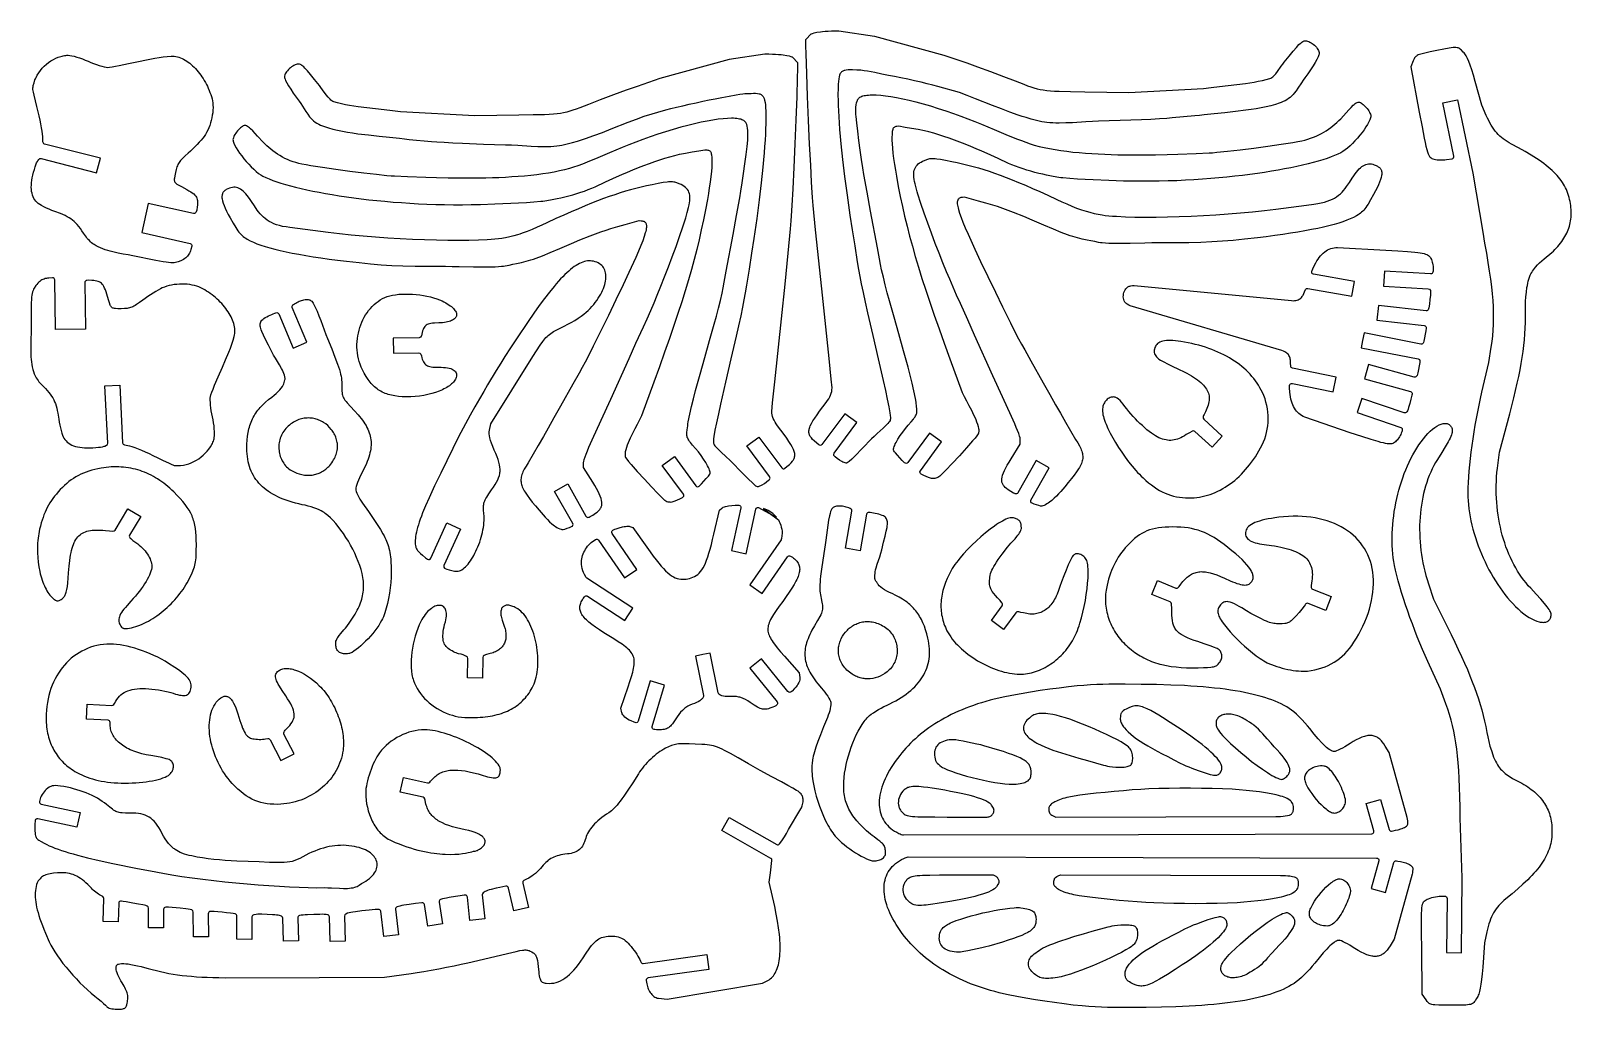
# Model space of a CAD drawing. Header units: millimetres. Extents: x 357 to 562, y 214 to 344.
import ezdxf

# ---------------------------------------------------------------- set-up
doc = ezdxf.new("R2010")
doc.units = ezdxf.units.MM

msp = doc.modelspace()

# ---------------------------------------------------------------- linework, layer by layer
at = {"flags": 128}
for points in [[(463.87707, 287.582933, -0.380444), (463.841854, 287.980185), (466.878621, 292.070379), (465.27282, 293.262607), (462.220732, 289.151775, -0.428087), (461.789877, 289.098432), (461.52665, 289.313825), (461.183052, 289.621729), (460.974371, 289.827185), (460.799886, 290.025818), (460.725928, 290.124064), (460.661071, 290.222387), (460.6055, 290.321383), (460.559399, 290.421646), (460.522952, 290.52377), (460.496343, 290.628351), (460.479757, 290.735982), (460.473377, 290.847258), (460.477387, 290.962774), (460.491973, 291.083124), (460.517317, 291.208902), (460.553604, 291.340704), (460.601019, 291.479123), (460.659745, 291.624754), (460.811867, 291.94003), (461.011445, 292.291288), (461.259951, 292.683284), (461.558859, 293.120773), (461.909641, 293.608513), (462.772722, 294.753764), (462.957919, 295.009226), (463.118606, 295.261332), (463.254729, 295.509944), (463.366228, 295.754922), (463.453049, 295.996128), (463.515134, 296.233421), (463.552427, 296.466664), (463.564871, 296.695717), (463.454342, 297.855581), (463.162152, 300.649413), (462.26917, 309.072881), (461.786566, 313.669465), (461.358681, 317.833916), (461.044609, 321.049707), (460.94872, 322.140442), (460.903444, 322.800314), (460.823546, 324.197812), (460.708815, 326.434697), (460.573273, 329.256468), (460.430937, 332.408621), (460.295828, 335.636652), (460.181964, 338.68606), (460.103365, 341.30234), (460.081671, 342.368525), (460.07405, 343.23099), (460.785474, 343.981684), (460.831497, 344.003986), (460.957564, 344.052468), (461.183212, 344.118146), (461.52798, 344.192032), (462.011405, 344.265142), (462.31122, 344.298597), (462.653026, 344.328488), (463.039265, 344.353692), (463.47238, 344.373086), (463.954812, 344.385545), (464.489005, 344.389948), (469.253412, 343.663921), (478.513829, 341.142392), (481.556537, 340.097259), (483.009369, 339.58428), (484.715828, 338.960152), (486.463215, 338.303736), (488.038829, 337.693891), (489.185637, 337.245381), (489.672234, 337.063551), (490.119153, 336.907166), (490.540043, 336.774094), (490.948547, 336.662207), (491.358313, 336.569374), (491.782987, 336.493465), (492.236215, 336.43235), (492.731643, 336.383901), (493.282917, 336.345986), (493.903684, 336.316475), (495.408278, 336.27415), (497.354596, 336.239885), (503.23078, 336.144112), (513.174246, 336.699869), (514.215624, 336.839566), (515.324541, 336.966163), (516.477133, 337.090014), (517.64954, 337.221476), (518.817899, 337.370903), (519.393104, 337.455589), (519.95835, 337.54865), (520.510653, 337.651379), (521.04703, 337.765072), (521.564499, 337.891022), (522.060078, 338.030525), (522.184923, 338.081563), (522.311901, 338.157741), (522.440389, 338.256105), (522.569763, 338.373703), (522.699398, 338.50758), (522.828671, 338.654785), (523.083636, 338.977365), (523.561768, 339.652518), (523.774954, 339.957844), (523.964231, 340.210169), (524.625965, 341.025795), (525.164221, 341.674649), (525.596701, 342.174614), (525.941106, 342.543574), (526.085813, 342.684516), (526.215139, 342.799412), (526.331297, 342.890499), (526.4365, 342.960012), (526.532961, 343.010186), (526.622892, 343.043257), (526.708505, 343.061461), (526.792015, 343.067032), (526.935584, 343.055276), (527.085682, 343.021352), (527.240129, 342.967273), (527.396747, 342.895056), (527.553357, 342.806714), (527.70778, 342.704262), (527.857838, 342.589715), (528.00135, 342.465087), (528.136139, 342.332393), (528.260025, 342.193647), (528.37083, 342.050865), (528.466374, 341.906061), (528.544479, 341.761249), (528.602966, 341.618444), (528.639656, 341.479661), (528.652371, 341.346915), (528.642899, 341.267644), (528.614982, 341.166152), (528.569364, 341.04368), (528.50679, 340.901467), (528.333755, 340.562774), (528.101839, 340.159993), (527.817002, 339.703041), (527.485207, 339.201836), (527.112414, 338.666295), (526.704583, 338.106335), (526.484157, 337.793911), (526.260134, 337.453452), (525.795323, 336.736084), (525.551546, 336.383002), (525.298195, 336.049541), (525.167462, 335.893891), (525.033776, 335.747613), (524.89695, 335.612197), (524.756796, 335.489133), (524.552988, 335.337841), (524.324459, 335.195061), (524.077568, 335.061486), (523.818673, 334.937808), (523.554133, 334.824722), (523.290306, 334.722919), (522.790227, 334.555935), (522.189324, 334.388576), (521.56182, 334.238454), (520.911339, 334.103911), (520.241503, 333.983288), (519.555934, 333.874926), (518.858257, 333.777167), (517.441065, 333.606817), (516.01891, 333.45897), (514.620775, 333.320353), (513.275642, 333.177696), (512.632009, 333.100705), (512.012494, 333.017727), (509.021495, 332.747446), (508.280139, 332.689685), (507.316864, 332.629099), (506.172177, 332.567491), (504.886585, 332.506668), (502.054722, 332.394594), (500.589465, 332.346955), (499.145334, 332.30732), (498.340724, 332.276478), (497.487068, 332.22872), (495.69869, 332.121782), (494.797003, 332.082263), (493.912343, 332.065152), (493.481559, 332.068071), (493.061227, 332.080279), (492.653409, 332.103004), (492.260172, 332.137476), (491.931502, 332.181484), (491.585463, 332.243837), (491.228353, 332.320914), (490.86647, 332.409089), (490.153569, 332.604244), (489.497139, 332.800317), (488.976492, 332.964275), (488.43995, 333.142092), (487.328637, 333.532492), (486.18212, 333.957893), (485.019315, 334.404668), (482.720516, 335.307849), (481.622358, 335.737005), (480.583585, 336.133039), (477.696624, 336.945526), (477.041143, 337.122588), (476.28359, 337.314547), (475.450987, 337.515286), (474.570358, 337.718691), (473.668726, 337.918644), (472.773115, 338.109031), (471.910548, 338.283734), (471.108049, 338.436639), (470.218949, 338.610754), (469.261511, 338.804808), (468.301938, 338.984434), (467.842041, 339.058097), (467.406436, 339.115266), (467.142917, 339.136324), (466.857977, 339.147659), (466.308192, 339.163063), (465.994864, 339.172277), (465.71668, 339.168654), (465.471579, 339.148587), (465.257503, 339.108471), (465.161454, 339.079769), (465.072389, 339.044703), (464.990051, 339.002822), (464.91418, 338.953676), (464.844521, 338.896814), (464.780815, 338.831786), (464.722805, 338.75814), (464.670234, 338.675426), (464.622844, 338.583195), (464.580377, 338.480994), (464.509184, 338.244882), (464.454596, 337.963486), (464.414552, 337.633201), (464.386992, 337.250422), (464.369857, 336.811544), (464.358621, 335.751068), (464.364785, 335.111811), (464.383286, 334.425366), (464.414139, 333.691597), (464.457356, 332.910366), (464.512952, 332.081537), (464.58094, 331.204973), (464.661333, 330.280535), (464.754145, 329.308088), (464.977082, 327.218615), (465.249858, 324.935457), (465.572585, 322.457517), (465.945369, 319.783698), (466.259698, 317.809015), (466.594892, 315.679838), (466.938302, 313.55207), (467.109135, 312.537434), (467.277279, 311.581615), (467.467092, 310.595818), (467.708888, 309.437512), (467.993371, 308.137664), (468.311248, 306.727241), (469.010006, 303.698533), (469.730806, 300.599122), (470.399292, 297.676737), (470.690682, 296.359347), (470.94111, 295.179112), (471.141283, 294.167001), (471.281906, 293.353978), (471.326981, 293.031803), (471.353683, 292.771012), (471.360851, 292.575476), (471.347322, 292.449067), (471.307726, 292.350549), (471.239362, 292.23707), (471.145073, 292.110079), (471.027703, 291.971023), (470.735091, 291.662509), (470.384273, 291.323109), (469.599004, 290.597985), (469.210047, 290.235425), (468.853869, 289.888311), (467.628793, 288.633699), (466.601882, 287.58461), (466.186013, 287.179359), (465.847614, 286.876155), (465.710375, 286.768098), (465.595996, 286.691886), (465.505638, 286.64963), (465.469832, 286.641896), (465.440468, 286.643442), (465.305715, 286.682851), (465.161805, 286.737561), (465.011199, 286.805599), (464.856363, 286.884993), (464.543847, 287.06996), (464.243964, 287.276684), (463.976419, 287.48939), (463.87707, 287.582933)], [(545.141014, 334.752955), (547.097684, 335.167009), (549.170067, 325.373655), (550.482045, 317.484952), (550.74665, 316.044016), (550.982367, 314.706135), (551.189794, 313.462987), (551.369527, 312.306249), (551.522165, 311.227598), (551.648305, 310.218712), (551.748544, 309.271268), (551.82348, 308.376943), (551.873709, 307.527416), (551.89983, 306.714364), (551.902439, 305.929463), (551.882134, 305.164392), (551.839513, 304.410828), (551.775172, 303.660448), (551.689709, 302.904929), (551.583722, 302.135951), (551.28096, 300.104985), (550.337245, 296.13791), (550.141528, 295.287699), (549.953589, 294.416574), (549.774075, 293.529279), (549.603635, 292.630559), (549.442914, 291.725162), (549.292561, 290.817831), (549.153222, 289.913314), (549.025546, 289.016356), (548.910178, 288.1317), (548.807768, 287.264096), (548.718963, 286.418286), (548.644409, 285.599017), (548.584754, 284.811036), (548.540646, 284.059086), (548.512732, 283.347914), (548.501658, 282.682266), (548.508873, 282.166046), (548.534126, 281.64187), (548.576999, 281.110671), (548.637073, 280.573384), (548.713927, 280.030947), (548.807143, 279.484293), (548.916299, 278.934359), (549.040978, 278.382079), (549.18076, 277.828389), (549.335224, 277.274227), (549.503953, 276.720524), (549.686526, 276.168219), (549.882522, 275.618246), (550.091524, 275.07154), (550.313111, 274.529037), (550.546864, 273.991673), (550.792364, 273.460384), (551.049191, 272.936103), (551.316924, 272.419768), (551.595146, 271.912313), (551.883436, 271.414674), (552.181375, 270.927786), (552.488542, 270.452586), (552.80452, 269.990008), (553.128889, 269.540987), (553.461227, 269.10646), (553.801117, 268.687361), (554.148138, 268.284626), (554.501872, 267.899192), (554.861899, 267.531992), (555.227798, 267.183964), (555.599152, 266.85604), (555.974032, 266.55291), (556.342944, 266.284227), (556.703634, 266.050297), (557.053847, 265.851427), (557.39133, 265.687922), (557.713827, 265.560088), (558.019085, 265.46823), (558.164545, 265.435887), (558.304849, 265.412653), (558.439716, 265.398567), (558.568865, 265.393665), (558.692013, 265.397988), (558.808879, 265.411572), (558.91918, 265.434455), (559.022635, 265.466676), (559.118963, 265.508274), (559.207882, 265.559287), (559.289108, 265.619752), (559.362361, 265.689708), (559.42736, 265.769193), (559.483822, 265.858246), (559.531467, 265.956904), (559.570009, 266.065206), (559.599171, 266.183191), (559.618668, 266.310895), (559.622227, 266.416451), (559.609379, 266.52919), (559.578671, 266.651051), (559.528649, 266.783973), (559.457861, 266.929894), (559.364854, 267.090752), (559.248175, 267.268486), (559.10637, 267.465036), (558.937987, 267.68234), (558.741572, 267.922336), (558.258837, 268.478159), (557.646538, 269.148016), (556.893053, 269.947416), (556.576332, 270.293082), (556.269573, 270.654253), (555.972932, 271.030375), (555.686558, 271.420899), (555.410607, 271.825275), (555.145229, 272.242952), (554.890578, 272.673378), (554.646805, 273.116004), (554.414064, 273.57028), (554.192506, 274.035655), (553.982284, 274.511578), (553.783551, 274.997498), (553.596459, 275.492865), (553.421161, 275.997129), (553.257808, 276.509737), (553.106555, 277.030143), (552.967552, 277.557792), (552.840953, 278.092136), (552.72691, 278.632623), (552.625575, 279.178705), (552.537101, 279.729828), (552.46164, 280.285443), (552.399346, 280.845001), (552.350369, 281.407949), (552.314864, 281.973738), (552.292982, 282.541816), (552.284876, 283.111634), (552.290697, 283.682641), (552.310599, 284.254285), (552.344734, 284.826018), (552.393255, 285.397288), (552.456315, 285.967545), (552.720831, 288.10824), (554.091816, 293.222579), (554.380983, 294.319554), (554.646033, 295.364332), (554.887639, 296.361301), (555.106474, 297.314844), (555.303211, 298.229348), (555.478523, 299.109199), (555.633085, 299.958784), (555.767568, 300.782486), (555.882646, 301.584692), (555.978992, 302.369789), (556.05728, 303.14216), (556.118181, 303.906194), (556.162371, 304.666274), (556.190522, 305.426786), (556.203305, 306.192117), (556.201397, 306.966653), (556.201625, 307.594964), (556.218553, 308.22836), (556.254905, 308.859878), (556.313409, 309.482556), (556.396792, 310.089432), (556.448664, 310.384769), (556.50778, 310.673545), (556.574477, 310.95489), (556.649099, 311.227932), (556.731984, 311.491803), (556.823475, 311.745631), (556.927761, 311.942132), (557.038129, 312.130955), (557.154138, 312.312439), (557.275342, 312.486927), (557.531572, 312.816287), (557.803276, 313.121772), (558.086913, 313.406119), (558.378938, 313.672065), (558.67581, 313.922349), (558.973986, 314.159709), (559.468219, 314.5632), (559.700159, 314.767123), (559.922015, 314.972579), (560.133818, 315.179633), (560.33559, 315.388347), (560.52736, 315.598782), (560.709154, 315.811003), (560.880999, 316.02507), (561.042923, 316.241049), (561.194951, 316.458998), (561.337109, 316.678983), (561.469426, 316.901066), (561.591926, 317.125308), (561.704639, 317.351772), (561.807588, 317.580523), (561.900802, 317.811621), (561.984308, 318.045128), (562.058132, 318.281109), (562.122299, 318.519625), (562.176838, 318.760739), (562.221776, 319.004513), (562.257137, 319.251011), (562.28295, 319.500293), (562.29924, 319.752425), (562.306035, 320.007465), (562.303363, 320.26548), (562.291247, 320.526531), (562.269716, 320.790679), (562.238797, 321.057988), (562.198515, 321.328521), (562.148899, 321.602339), (562.089641, 321.879178), (562.02191, 322.150213), (561.945359, 322.415781), (561.859643, 322.676226), (561.764412, 322.931886), (561.659322, 323.1831), (561.544025, 323.430209), (561.418175, 323.673554), (561.281426, 323.913472), (561.133428, 324.150307), (560.973837, 324.384396), (560.802306, 324.616079), (560.618487, 324.845697), (560.422034, 325.073591), (560.212602, 325.300098), (559.989843, 325.52556), (559.753408, 325.750317), (559.502953, 325.974708), (559.23813, 326.199074), (558.958593, 326.423754), (558.663996, 326.649089), (558.353991, 326.875418), (558.028231, 327.103081), (557.686369, 327.332419), (556.952956, 327.797477), (556.150977, 328.273311), (555.277659, 328.762641), (554.330227, 329.268188), (554.034836, 329.429028), (553.755357, 329.595148), (553.490814, 329.767656), (553.240233, 329.947663), (553.002639, 330.136278), (552.777057, 330.334611), (552.562513, 330.543771), (552.358032, 330.764869), (552.162639, 330.999013), (551.97536, 331.247313), (551.795221, 331.51088), (551.621246, 331.790822), (551.45246, 332.088249), (551.287888, 332.404272), (551.126557, 332.739999), (550.967493, 333.096541), (550.379686, 334.460852), (549.4917, 337.619671), (549.24638, 338.472812), (549.026731, 339.190741), (548.826244, 339.789361), (548.638413, 340.284574), (548.456731, 340.69228), (548.366161, 340.868287), (548.274688, 341.028381), (548.181499, 341.174548), (548.085778, 341.308777), (547.986715, 341.433056), (547.883495, 341.549371), (547.640293, 341.802724), (547.53111, 341.903065), (547.423327, 341.986257), (547.311782, 342.052606), (547.191316, 342.102417), (547.056766, 342.135999), (546.902974, 342.153656), (546.724778, 342.155694), (546.517019, 342.142421), (546.274535, 342.114141), (545.992166, 342.071162), (545.287134, 341.942328), (544.360638, 341.758368), (543.444885, 341.57294), (542.749387, 341.422424), (542.238709, 341.291348), (542.041601, 341.228265), (541.877408, 341.164241), (541.741699, 341.09734), (541.630046, 341.025631), (541.538018, 340.947178), (541.461184, 340.860049), (541.395116, 340.762308), (541.335383, 340.652021), (541.217203, 340.386078), (540.876406, 339.575671), (542.004834, 333.541979), (542.378982, 331.549909), (542.670633, 330.0499), (542.792803, 329.46142), (542.903084, 328.968357), (543.004387, 328.56151), (543.099626, 328.231683), (543.19171, 327.969673), (543.283554, 327.766282), (543.378068, 327.612309), (543.478163, 327.498557), (543.586752, 327.415824), (543.706747, 327.354911), (543.841059, 327.30662), (543.992599, 327.26175), (544.186519, 327.216496), (544.408599, 327.182531), (544.651033, 327.160009), (544.906018, 327.149084), (545.16575, 327.149907), (545.422424, 327.162633), (545.668236, 327.187415), (546.395811, 327.305899, 0.428078), (546.641093, 327.664107), (545.141014, 334.752955)], [(357.582832, 327.214361, -0.30498), (357.898332, 327.326488), (365.324051, 325.425895), (365.81996, 327.363439), (358.368531, 329.270611, -0.338977), (358.142942, 329.55736), (358.133783, 330.264929), (358.103682, 330.595579), (358.04963, 330.996517), (357.974596, 331.453366), (357.881544, 331.951748), (357.773441, 332.477288), (357.653253, 333.015607), (357.523948, 333.552327), (357.340437, 334.268174), (357.142397, 335.039896), (356.955638, 335.814044), (356.874557, 336.185323), (356.805977, 336.537167), (356.798748, 336.638014), (356.806628, 336.767009), (356.828022, 336.918776), (356.861338, 337.087938), (356.957354, 337.456943), (357.081924, 337.831012), (357.14786, 337.99669), (357.221808, 338.160789), (357.392409, 338.48326), (357.591064, 338.796446), (357.815108, 339.09837), (358.061876, 339.387052), (358.328706, 339.660515), (358.612932, 339.916778), (358.911889, 340.153864), (359.222915, 340.369795), (359.543345, 340.562591), (359.870515, 340.730274), (360.20176, 340.870864), (360.534417, 340.982385), (360.700442, 341.026626), (360.86582, 341.062857), (361.03022, 341.090832), (361.193307, 341.110301), (361.354749, 341.12102), (361.514213, 341.12274), (361.741942, 341.104032), (362.016791, 341.056896), (362.330255, 340.983891), (362.673828, 340.887579), (363.039002, 340.770519), (363.417271, 340.635274), (363.800132, 340.484403), (364.179075, 340.320468), (364.5449, 340.162236), (364.920576, 340.013735), (365.295419, 339.878278), (365.658749, 339.75918), (365.999885, 339.659753), (366.308144, 339.583311), (366.572846, 339.533165), (366.78331, 339.512633), (367.024434, 339.527139), (367.377281, 339.576211), (367.825413, 339.654311), (368.352395, 339.7559), (369.577158, 340.007387), (370.920072, 340.286365), (371.961347, 340.502224), (373.086921, 340.723178), (373.65646, 340.822193), (374.217242, 340.906435), (374.759321, 340.970555), (375.272755, 341.009204), (375.480956, 341.010954), (375.690002, 340.996311), (375.899565, 340.965756), (376.109317, 340.919772), (376.318936, 340.858839), (376.528094, 340.783441), (376.736464, 340.694059), (376.943721, 340.591174), (377.149539, 340.475269), (377.353592, 340.346825), (377.555552, 340.206324), (377.755096, 340.054248), (377.951896, 339.89108), (378.145626, 339.7173), (378.33596, 339.53339), (378.522572, 339.339834), (378.705136, 339.137112), (378.883327, 338.925706), (379.056816, 338.706098), (379.225281, 338.478769), (379.388392, 338.244202), (379.545825, 338.002879), (379.697254, 337.755281), (379.842351, 337.50189), (379.980793, 337.243189), (380.112251, 336.979658), (380.236401, 336.711781), (380.352916, 336.440038), (380.46147, 336.164911), (380.561736, 335.886884), (380.653389, 335.606435), (380.736104, 335.32405), (380.798616, 335.050305), (380.841218, 334.757711), (380.864505, 334.449118), (380.869073, 334.127372), (380.855518, 333.795323), (380.824436, 333.45582), (380.776422, 333.111711), (380.712072, 332.765846), (380.631982, 332.421071), (380.536748, 332.080237), (380.426965, 331.746193), (380.303229, 331.421785), (380.166136, 331.109864), (380.016282, 330.813278), (379.854262, 330.534875), (379.680673, 330.277505), (379.50756, 330.054192), (379.290252, 329.796856), (379.037496, 329.514631), (378.758039, 329.216656), (378.460628, 328.912066), (378.154008, 328.609998), (377.846927, 328.319588), (377.548132, 328.049973), (377.131939, 327.67667), (376.798303, 327.355034), (376.65865, 327.207852), (376.535083, 327.066698), (376.426084, 326.929279), (376.330136, 326.793296), (376.24572, 326.656454), (376.171319, 326.516459), (376.105415, 326.371012), (376.046489, 326.217819), (375.943505, 325.879012), (375.850223, 325.481666), (375.75881, 325.042774), (375.703504, 324.705932), (375.692369, 324.568816), (375.693836, 324.448856), (375.709095, 324.343265), (375.73934, 324.249259), (375.785761, 324.164051), (375.849549, 324.084856), (375.931899, 324.008888), (376.033999, 323.933362), (376.30222, 323.772489), (376.663748, 323.579954), (377.356114, 323.207013), (377.642091, 323.04232), (377.890799, 322.888415), (378.104393, 322.742498), (378.285021, 322.60177), (378.434839, 322.463432), (378.555996, 322.324682), (378.650646, 322.182725), (378.720939, 322.034758), (378.769029, 321.877985), (378.797068, 321.709604), (378.807207, 321.526817), (378.801599, 321.326825), (378.782395, 321.106829), (378.751747, 320.864029), (378.689007, 320.459009), (378.63398, 320.219721, -0.412502), (378.276088, 319.994198), (372.21608, 321.350514), (371.342438, 317.447086), (377.8158, 315.998256, -0.428906), (378.039402, 315.625454), (377.913097, 315.169236), (377.858925, 315.010452), (377.797994, 314.857543), (377.72916, 314.71064), (377.651277, 314.56987), (377.563198, 314.435364), (377.463778, 314.307252), (377.351871, 314.18566), (377.22633, 314.07072), (377.08601, 313.96256), (376.929766, 313.86131), (376.756449, 313.7671), (376.564916, 313.680057), (376.198771, 313.536458), (376.027653, 313.482844), (375.852526, 313.442584), (375.664407, 313.416598), (375.454312, 313.405812), (375.213257, 313.411145), (374.93226, 313.433521), (374.602336, 313.47386), (374.214501, 313.533087), (373.229168, 313.711889), (370.168304, 314.336714), (369.543094, 314.459002), (368.875368, 314.582883), (368.183188, 314.716984), (367.484621, 314.869929), (367.138586, 314.956165), (366.797728, 315.050347), (366.464304, 315.153555), (366.140574, 315.266866), (365.828795, 315.391358), (365.531223, 315.52811), (365.250119, 315.678201), (364.987741, 315.842708), (364.81693, 315.964791), (364.65341, 316.093245), (364.497207, 316.228352), (364.348346, 316.370401), (364.206857, 316.519674), (364.072765, 316.676456), (363.946099, 316.841034), (363.826884, 317.013691), (363.587952, 317.374276), (363.363412, 317.700665), (363.149689, 317.995698), (362.943206, 318.262218), (362.740388, 318.503066), (362.537659, 318.721083), (362.331443, 318.919114), (362.118165, 319.099999), (361.894247, 319.266579), (361.656115, 319.421698), (361.400193, 319.568196), (361.122904, 319.708917), (360.820673, 319.846702), (360.489923, 319.984393), (359.728567, 320.270861), (359.350106, 320.413516), (358.976113, 320.567446), (358.616267, 320.727793), (358.280253, 320.889697), (357.977748, 321.048297), (357.718438, 321.198735), (357.512002, 321.336151), (357.368122, 321.455684), (357.209729, 321.628822), (357.069583, 321.8146), (356.947661, 322.013281), (356.843944, 322.225131), (356.758407, 322.450414), (356.691032, 322.689396), (356.641797, 322.942342), (356.61068, 323.209514), (356.597659, 323.49118), (356.602715, 323.787602), (356.625825, 324.099048), (356.666969, 324.425781), (356.726123, 324.768065), (356.803269, 325.126166), (356.898384, 325.500348), (357.011447, 325.890878), (357.11288, 326.219073), (357.207365, 326.504843), (357.301331, 326.74949), (357.401212, 326.954318), (357.455381, 327.042208), (357.582832, 327.214361)], [(455.189884, 284.457568, 0.380444), (455.2251, 284.85482), (452.188333, 288.945014), (453.794133, 290.137242), (456.846222, 286.02641, 0.428087), (457.277076, 285.973067), (457.540304, 286.18846), (457.883902, 286.496364), (458.092583, 286.70182), (458.267068, 286.900453), (458.341026, 286.998699), (458.405883, 287.097022), (458.461454, 287.196018), (458.507555, 287.296281), (458.544002, 287.398405), (458.570611, 287.502986), (458.587197, 287.610617), (458.593577, 287.721893), (458.589567, 287.837409), (458.574981, 287.957759), (458.549637, 288.083537), (458.51335, 288.215339), (458.465935, 288.353758), (458.407209, 288.499389), (458.255087, 288.814665), (458.055509, 289.165923), (457.807003, 289.557919), (457.508095, 289.995408), (457.157313, 290.483148), (456.294232, 291.628399), (456.109035, 291.883861), (455.948348, 292.135967), (455.812225, 292.384579), (455.700726, 292.629557), (455.613905, 292.870763), (455.55182, 293.108056), (455.514527, 293.341299), (455.502083, 293.570352), (455.612612, 294.730216), (455.904802, 297.524048), (456.797784, 305.947516), (457.280388, 310.5441), (457.708273, 314.708551), (458.022345, 317.924342), (458.118234, 319.015077), (458.16351, 319.674949), (458.243408, 321.072447), (458.358139, 323.309332), (458.493681, 326.131103), (458.636017, 329.283256), (458.771126, 332.511287), (458.88499, 335.560695), (458.963589, 338.176975), (458.985283, 339.24316), (458.992904, 340.105625), (458.28148, 340.856319), (458.235457, 340.878621), (458.10939, 340.927103), (457.883742, 340.992781), (457.538974, 341.066667), (457.055549, 341.139777), (456.755734, 341.173232), (456.413928, 341.203123), (456.027689, 341.228327), (455.594574, 341.247721), (455.112142, 341.26018), (454.577949, 341.264583), (449.813542, 340.538556), (440.553125, 338.017027), (437.510417, 336.971894), (436.057585, 336.458915), (434.351126, 335.834787), (432.603739, 335.178371), (431.028125, 334.568526), (429.881317, 334.120016), (429.39472, 333.938186), (428.947801, 333.781801), (428.526911, 333.648729), (428.118407, 333.536842), (427.708641, 333.444009), (427.283967, 333.3681), (426.830739, 333.306985), (426.335311, 333.258536), (425.784037, 333.220621), (425.16327, 333.19111), (423.658676, 333.148785), (421.712358, 333.11452), (415.836174, 333.018747), (405.892708, 333.574504), (404.85133, 333.714201), (403.742413, 333.840798), (402.589821, 333.964649), (401.417414, 334.096111), (400.249055, 334.245538), (399.67385, 334.330224), (399.108604, 334.423285), (398.556301, 334.526014), (398.019924, 334.639707), (397.502455, 334.765657), (397.006876, 334.90516), (396.882031, 334.956198), (396.755053, 335.032376), (396.626565, 335.13074), (396.497191, 335.248338), (396.367556, 335.382215), (396.238283, 335.52942), (395.983318, 335.852), (395.505186, 336.527153), (395.292, 336.832479), (395.102723, 337.084804), (394.440989, 337.90043), (393.902733, 338.549284), (393.470253, 339.049249), (393.125848, 339.418209), (392.981141, 339.559151), (392.851815, 339.674047), (392.735657, 339.765134), (392.630454, 339.834647), (392.533993, 339.884821), (392.444062, 339.917892), (392.358449, 339.936096), (392.274939, 339.941667), (392.13137, 339.929911), (391.981272, 339.895987), (391.826825, 339.841908), (391.670207, 339.769691), (391.513597, 339.681349), (391.359174, 339.578897), (391.209116, 339.46435), (391.065604, 339.339722), (390.930815, 339.207028), (390.806929, 339.068282), (390.696124, 338.9255), (390.60058, 338.780696), (390.522475, 338.635884), (390.463988, 338.493079), (390.427298, 338.354296), (390.414583, 338.22155), (390.424055, 338.142279), (390.451972, 338.040787), (390.49759, 337.918315), (390.560164, 337.776102), (390.733199, 337.437409), (390.965115, 337.034628), (391.249952, 336.577676), (391.581747, 336.076471), (391.95454, 335.54093), (392.362371, 334.98097), (392.582797, 334.668546), (392.80682, 334.328087), (393.271631, 333.610719), (393.515408, 333.257637), (393.768759, 332.924176), (393.899492, 332.768526), (394.033178, 332.622248), (394.170004, 332.486832), (394.310158, 332.363768), (394.513966, 332.212476), (394.742495, 332.069696), (394.989386, 331.936121), (395.248281, 331.812443), (395.512821, 331.699357), (395.776648, 331.597554), (396.276727, 331.43057), (396.87763, 331.263211), (397.505134, 331.113089), (398.155615, 330.978546), (398.825451, 330.857923), (399.51102, 330.749561), (400.208697, 330.651802), (401.625889, 330.481452), (403.048044, 330.333605), (404.446179, 330.194988), (405.791312, 330.052331), (406.434945, 329.97534), (407.05446, 329.892362), (410.045459, 329.622081), (410.786815, 329.56432), (411.75009, 329.503734), (412.894777, 329.442126), (414.180369, 329.381303), (417.012232, 329.269229), (418.477489, 329.22159), (419.92162, 329.181955), (420.72623, 329.151113), (421.579886, 329.103355), (423.368264, 328.996417), (424.269951, 328.956898), (425.154611, 328.939787), (425.585395, 328.942706), (426.005727, 328.954914), (426.413545, 328.977639), (426.806782, 329.012111), (427.135452, 329.056119), (427.481491, 329.118472), (427.838601, 329.195549), (428.200484, 329.283724), (428.913385, 329.478879), (429.569815, 329.674952), (430.090462, 329.83891), (430.627004, 330.016727), (431.738317, 330.407127), (432.884834, 330.832528), (434.047639, 331.279303), (436.346438, 332.182484), (437.444596, 332.61164), (438.483369, 333.007674), (441.37033, 333.820161), (442.025811, 333.997223), (442.783364, 334.189182), (443.615967, 334.389921), (444.496596, 334.593326), (445.398228, 334.793279), (446.293839, 334.983666), (447.156406, 335.158369), (447.958905, 335.311274), (448.848005, 335.485389), (449.805443, 335.679443), (450.765016, 335.859069), (451.224913, 335.932732), (451.660518, 335.989901), (451.924037, 336.010959), (452.208977, 336.022294), (452.758762, 336.037698), (453.07209, 336.046912), (453.350274, 336.043289), (453.595375, 336.023222), (453.809451, 335.983106), (453.9055, 335.954404), (453.994565, 335.919338), (454.076903, 335.877457), (454.152774, 335.828311), (454.222433, 335.771449), (454.286139, 335.706421), (454.344149, 335.632775), (454.39672, 335.550061), (454.44411, 335.45783), (454.486577, 335.355629), (454.55777, 335.119517), (454.612358, 334.838121), (454.652402, 334.507836), (454.679962, 334.125057), (454.697097, 333.686179), (454.708333, 332.625703), (454.702169, 331.986446), (454.683668, 331.300001), (454.652815, 330.566232), (454.609598, 329.785001), (454.554002, 328.956172), (454.486014, 328.079608), (454.405621, 327.15517), (454.312809, 326.182723), (454.089872, 324.09325), (453.817096, 321.810092), (453.494369, 319.332152), (453.121585, 316.658333), (452.807256, 314.68365), (452.472062, 312.554473), (452.128652, 310.426705), (451.957819, 309.412069), (451.789675, 308.45625), (451.599862, 307.470453), (451.358066, 306.312147), (451.073583, 305.012299), (450.755706, 303.601876), (450.056948, 300.573168), (449.336148, 297.473757), (448.667662, 294.551372), (448.376272, 293.233982), (448.125844, 292.053747), (447.925671, 291.041636), (447.785048, 290.228613), (447.739973, 289.906438), (447.713271, 289.645647), (447.706103, 289.450111), (447.719632, 289.323702), (447.759228, 289.225184), (447.827592, 289.111705), (447.921881, 288.984714), (448.039251, 288.845658), (448.331863, 288.537144), (448.682681, 288.197744), (449.46795, 287.47262), (449.856907, 287.11006), (450.213085, 286.762946), (451.438161, 285.508334), (452.465072, 284.459245), (452.880941, 284.053994), (453.21934, 283.75079), (453.356579, 283.642733), (453.470958, 283.566521), (453.561316, 283.524265), (453.597122, 283.516531), (453.626486, 283.518077), (453.761239, 283.557486), (453.905149, 283.612196), (454.055755, 283.680234), (454.210591, 283.759628), (454.523107, 283.944595), (454.82299, 284.151319), (455.090535, 284.364025), (455.189884, 284.457568)], [(476.851685, 284.604471), (476.707175, 284.645935), (476.461524, 284.739724), (476.151845, 284.870074), (475.81525, 285.021215), (475.476239, 285.183417, -0.469497), (475.363534, 285.631087), (478.182871, 289.487625), (476.568308, 290.667957), (473.705311, 286.751697, -0.454947), (473.25465, 286.713021), (472.940183, 287.01692), (472.613254, 287.357996), (472.296679, 287.710227), (472.026246, 288.035055), (471.919516, 288.175145), (471.837742, 288.293925), (471.785396, 288.386576), (471.766954, 288.448278), (471.777738, 288.563916), (471.809279, 288.700943), (471.86036, 288.857341), (471.929765, 289.031092), (472.016277, 289.220179), (472.118678, 289.422584), (472.366285, 289.859277), (472.662851, 290.325029), (472.998644, 290.803696), (473.363929, 291.279138), (473.748972, 291.735211), (474.136092, 292.177205), (474.431725, 292.536086), (474.548406, 292.691525), (474.646023, 292.834784), (474.725846, 292.96873), (474.789142, 293.096227), (474.837182, 293.220142), (474.871234, 293.34334), (474.892567, 293.468689), (474.902452, 293.599054), (474.902156, 293.7373), (474.89295, 293.886295), (474.852881, 294.227991), (474.78551, 294.770092), (474.747698, 295.050824), (474.703595, 295.30974), (474.493778, 296.306342), (474.257987, 297.334252), (473.999716, 298.388951), (473.722461, 299.46592), (473.124974, 301.668598), (472.493481, 303.906137), (471.855939, 306.14239), (471.240302, 308.341207), (470.949435, 309.415282), (470.674527, 310.466443), (470.419074, 311.490171), (470.18657, 312.481947), (470.039806, 313.185698), (469.89698, 313.947475), (469.631997, 315.418073), (468.71539, 320.310448), (468.246911, 322.849642), (467.825571, 325.207657), (467.679936, 326.096864), (467.510627, 327.215509), (467.330917, 328.468758), (467.15408, 329.761776), (466.99339, 330.999731), (466.86212, 332.087789), (466.773544, 332.931116), (466.749415, 333.23137), (466.740936, 333.434879), (466.746372, 333.855062), (466.764145, 334.215983), (466.795559, 334.523348), (466.841919, 334.782866), (466.904528, 335.000243), (466.942333, 335.094912), (466.98469, 335.181185), (467.031761, 335.259777), (467.08371, 335.3314), (467.202891, 335.456595), (467.296704, 335.52766), (467.408749, 335.591374), (467.538721, 335.647725), (467.686313, 335.696706), (467.85122, 335.738306), (468.033136, 335.772515), (468.231754, 335.799325), (468.446768, 335.818725), (468.677873, 335.830706), (468.924763, 335.835258), (469.464671, 335.822039), (470.064045, 335.778991), (470.720436, 335.706038), (471.431396, 335.603103), (472.194477, 335.47011), (473.00723, 335.306982), (473.867208, 335.113643), (474.771961, 334.890016), (475.719042, 334.636026), (476.706003, 334.351595), (477.730395, 334.036648), (478.770597, 333.696928), (479.783449, 333.347411), (480.768027, 332.991149), (481.723409, 332.631194), (482.648673, 332.270595), (483.542895, 331.912405), (485.234528, 331.215455), (486.790926, 330.564754), (488.204708, 329.98471), (488.855813, 329.728813), (489.468496, 329.499735), (490.041835, 329.300525), (490.574908, 329.134237), (491.223467, 328.959088), (491.90672, 328.799141), (492.621729, 328.653796), (493.365555, 328.52245), (494.135262, 328.404504), (494.927912, 328.299356), (495.740565, 328.206406), (496.570286, 328.125054), (497.414135, 328.054697), (498.269175, 327.994736), (499.132468, 327.94457), (500.001076, 327.903597), (500.872062, 327.871218), (501.742487, 327.846831), (503.469904, 327.819632), (505.159824, 327.817192), (506.788745, 327.834706), (508.333163, 327.867367), (509.769577, 327.91037), (512.224377, 328.008175), (513.965121, 328.08967), (514.404446, 328.117204), (514.962438, 328.164111), (516.370735, 328.307879), (518.062632, 328.504638), (519.910751, 328.73805), (521.787715, 328.991781), (523.566144, 329.249493), (525.118661, 329.49485), (525.770396, 329.60779), (526.317886, 329.711515), (526.72129, 329.802125), (527.114727, 329.909303), (527.498086, 330.032149), (527.871256, 330.169765), (528.234125, 330.321249), (528.586583, 330.485702), (528.928518, 330.662223), (529.259819, 330.849911), (529.580375, 331.047868), (529.890075, 331.255192), (530.188808, 331.470984), (530.476462, 331.694343), (530.752927, 331.924369), (531.01809, 332.160162), (531.271842, 332.400822), (531.51407, 332.645449), (532.248151, 333.446699), (532.583877, 333.821102), (532.898512, 334.159158), (533.191896, 334.446718), (533.330568, 334.567142), (533.463866, 334.669636), (533.591771, 334.752432), (533.714263, 334.813762), (533.831321, 334.851857), (533.942925, 334.864948), (534.04421, 334.850466), (534.156564, 334.808929), (534.277558, 334.743202), (534.404763, 334.656151), (534.535749, 334.55064), (534.66809, 334.429535), (534.799354, 334.295701), (534.927113, 334.152002), (535.048938, 334.001305), (535.162401, 333.846473), (535.265072, 333.690372), (535.354522, 333.535867), (535.428323, 333.385823), (535.484045, 333.243105), (535.519259, 333.110578), (535.531537, 332.991108), (535.524119, 332.888941), (535.502318, 332.775215), (535.466811, 332.650759), (535.418278, 332.516401), (535.284849, 332.221298), (535.107458, 331.896535), (534.891536, 331.548744), (534.642511, 331.184554), (534.365813, 330.810597), (534.066872, 330.433502), (533.751116, 330.059901), (533.423976, 329.696424), (533.09088, 329.349702), (532.757257, 329.026365), (532.428538, 328.733043), (532.110151, 328.476368), (531.807526, 328.26297), (531.663821, 328.174571), (531.526092, 328.099479), (531.138167, 327.914777), (530.702383, 327.72942), (530.220174, 327.543905), (529.692973, 327.358729), (529.122214, 327.17439), (528.509332, 326.991386), (527.85576, 326.810213), (527.162933, 326.631368), (526.432283, 326.45535), (525.665246, 326.282655), (524.863255, 326.113782), (524.027743, 325.949226), (523.160145, 325.789487), (522.261895, 325.63506), (521.334426, 325.486444), (520.379173, 325.344135), (519.397569, 325.208632), (518.391049, 325.080431), (517.361045, 324.96003), (516.308993, 324.847927), (515.236326, 324.744618), (514.144478, 324.6506), (513.034882, 324.566373), (511.908973, 324.492432), (510.768185, 324.429275), (509.613952, 324.377399), (508.447707, 324.337302), (507.270884, 324.309482), (506.084918, 324.294435), (504.891242, 324.292659), (503.691289, 324.304651), (502.486495, 324.330909), (500.536053, 324.393591), (498.434211, 324.482209), (497.374366, 324.53718), (496.334094, 324.599758), (495.332535, 324.670317), (494.388829, 324.749232), (494.149904, 324.775887), (493.852369, 324.81751), (493.107368, 324.943669), (492.205622, 325.123724), (491.712157, 325.232717), (491.19893, 325.353691), (490.672415, 325.486147), (490.139086, 325.629587), (489.605419, 325.783513), (489.077888, 325.947428), (488.562968, 326.120832), (488.067133, 326.303229), (487.596857, 326.49412), (487.158615, 326.693008), (485.75255, 327.358278), (484.303214, 328.015626), (483.569002, 328.337057), (482.831988, 328.65138), (482.094848, 328.956885), (481.360252, 329.251864), (480.630873, 329.534608), (479.909384, 329.803407), (479.198456, 330.056553), (478.500764, 330.292335), (477.818978, 330.509045), (477.155771, 330.704974), (476.513817, 330.878413), (475.895787, 331.027652), (475.079986, 331.193942), (474.196064, 331.35072), (473.310439, 331.499098), (472.489533, 331.640191), (472.212961, 331.609377), (472.10005, 331.590472), (472.002359, 331.566524), (471.918614, 331.535501), (471.847543, 331.495371), (471.787874, 331.4441), (471.738333, 331.379657), (471.697648, 331.300009), (471.664546, 331.203122), (471.637754, 331.086966), (471.616, 330.949507), (471.582514, 330.602549), (471.553906, 330.14599), (471.551625, 329.785925), (471.576447, 329.302149), (471.625903, 328.715824), (471.697522, 328.048111), (471.788833, 327.320173), (471.897366, 326.553169), (472.02065, 325.768263), (472.156216, 324.986615), (472.415494, 323.605077), (472.684465, 322.256949), (472.966428, 320.930998), (473.264679, 319.615993), (473.582515, 318.300702), (473.923232, 316.973894), (474.290128, 315.624337), (474.686499, 314.2408), (475.115643, 312.81205), (475.580857, 311.326857), (476.085436, 309.773988), (476.632679, 308.142212), (477.225883, 306.420298), (477.868343, 304.597013), (478.563357, 302.661127), (479.314222, 300.601407), (480.964692, 296.10349), (481.232335, 295.543391), (481.534017, 294.95547), (481.853401, 294.347359), (482.17415, 293.726692), (482.479926, 293.1011), (482.622093, 292.788842), (482.754391, 292.478215), (482.874776, 292.170174), (482.981207, 291.865671), (483.071642, 291.565661), (483.144037, 291.271099), (483.159856, 291.129744), (483.158098, 290.975375), (483.144037, 290.676662), (483.12946, 290.625933), (483.086941, 290.548035), (482.925363, 290.318181), (482.673866, 290.001999), (482.347016, 289.614388), (481.525516, 288.684471), (480.57738, 287.647619), (479.619125, 286.623018), (478.767269, 285.729858), (478.138329, 285.087326), (477.943865, 284.897292), (477.848823, 284.81461), (477.69861, 284.734191), (477.55608, 284.674313), (477.421043, 284.632441), (477.293312, 284.60604), (477.172699, 284.592578), (477.059016, 284.589518), (476.851685, 284.604471)], [(442.215269, 281.479106), (442.359779, 281.52057), (442.60543, 281.614359), (442.915109, 281.744709), (443.251704, 281.89585), (443.590715, 282.058052, 0.469497), (443.703419, 282.505722), (440.884082, 286.36226), (442.498646, 287.542592), (445.361643, 283.626332, 0.454947), (445.812303, 283.587656), (446.126771, 283.891555), (446.4537, 284.232631), (446.770275, 284.584862), (447.040708, 284.90969), (447.147438, 285.04978), (447.229212, 285.16856), (447.281558, 285.261211), (447.3, 285.322913), (447.289216, 285.438551), (447.257675, 285.575578), (447.206594, 285.731976), (447.137189, 285.905727), (447.050677, 286.094814), (446.948276, 286.297219), (446.700669, 286.733912), (446.404103, 287.199664), (446.06831, 287.678331), (445.703025, 288.153773), (445.317982, 288.609846), (444.930862, 289.05184), (444.635229, 289.410721), (444.518548, 289.56616), (444.420931, 289.709419), (444.341108, 289.843365), (444.277812, 289.970862), (444.229772, 290.094777), (444.19572, 290.217975), (444.174387, 290.343324), (444.164502, 290.473689), (444.164798, 290.611935), (444.174004, 290.76093), (444.214073, 291.102626), (444.281444, 291.644727), (444.319256, 291.925459), (444.363359, 292.184375), (444.573176, 293.180977), (444.808967, 294.208887), (445.067238, 295.263586), (445.344493, 296.340555), (445.94198, 298.543233), (446.573473, 300.780772), (447.211015, 303.017025), (447.826652, 305.215842), (448.117519, 306.289917), (448.392427, 307.341078), (448.64788, 308.364806), (448.880384, 309.356582), (449.027148, 310.060333), (449.169974, 310.82211), (449.434957, 312.292708), (450.351564, 317.185083), (450.820043, 319.724277), (451.241383, 322.082292), (451.387018, 322.971499), (451.556327, 324.090144), (451.736037, 325.343393), (451.912874, 326.636411), (452.073564, 327.874366), (452.204834, 328.962424), (452.29341, 329.805751), (452.317539, 330.106005), (452.326018, 330.309514), (452.320582, 330.729697), (452.302809, 331.090618), (452.271395, 331.397983), (452.225035, 331.657501), (452.162426, 331.874878), (452.124621, 331.969547), (452.082264, 332.05582), (452.035193, 332.134412), (451.983244, 332.206035), (451.864063, 332.33123), (451.77025, 332.402295), (451.658205, 332.466009), (451.528233, 332.52236), (451.380641, 332.571341), (451.215734, 332.612941), (451.033818, 332.64715), (450.8352, 332.67396), (450.620186, 332.69336), (450.389081, 332.705341), (450.142191, 332.709893), (449.602283, 332.696674), (449.002909, 332.653626), (448.346518, 332.580673), (447.635558, 332.477738), (446.872477, 332.344745), (446.059724, 332.181617), (445.199746, 331.988278), (444.294993, 331.764651), (443.347912, 331.510661), (442.360951, 331.22623), (441.336559, 330.911283), (440.296357, 330.571563), (439.283505, 330.222046), (438.298927, 329.865784), (437.343545, 329.505829), (436.418281, 329.14523), (435.524059, 328.78704), (433.832426, 328.09009), (432.276028, 327.439389), (430.862246, 326.859345), (430.211141, 326.603448), (429.598458, 326.37437), (429.025119, 326.17516), (428.492046, 326.008872), (427.843487, 325.833723), (427.160234, 325.673776), (426.445225, 325.528431), (425.701399, 325.397085), (424.931692, 325.279139), (424.139042, 325.173991), (423.326389, 325.081041), (422.496668, 324.999689), (421.652819, 324.929332), (420.797779, 324.869371), (419.934486, 324.819205), (419.065878, 324.778232), (418.194892, 324.745853), (417.324467, 324.721466), (415.59705, 324.694267), (413.90713, 324.691827), (412.278209, 324.709341), (410.733791, 324.742002), (409.297377, 324.785005), (406.842577, 324.88281), (405.101833, 324.964305), (404.662508, 324.991839), (404.104516, 325.038746), (402.696219, 325.182514), (401.004322, 325.379273), (399.156203, 325.612685), (397.279239, 325.866416), (395.50081, 326.124128), (393.948293, 326.369485), (393.296558, 326.482425), (392.749068, 326.58615), (392.345664, 326.67676), (391.952227, 326.783938), (391.568868, 326.906784), (391.195698, 327.0444), (390.832829, 327.195884), (390.480371, 327.360337), (390.138436, 327.536858), (389.807135, 327.724546), (389.486579, 327.922503), (389.176879, 328.129827), (388.878146, 328.345619), (388.590492, 328.568978), (388.314027, 328.799004), (388.048864, 329.034797), (387.795112, 329.275457), (387.552884, 329.520084), (386.818803, 330.321334), (386.483077, 330.695737), (386.168442, 331.033793), (385.875058, 331.321353), (385.736386, 331.441777), (385.603088, 331.544271), (385.475183, 331.627067), (385.352691, 331.688397), (385.235633, 331.726492), (385.124029, 331.739583), (385.022744, 331.725101), (384.91039, 331.683564), (384.789396, 331.617837), (384.662191, 331.530786), (384.531205, 331.425275), (384.398864, 331.30417), (384.2676, 331.170336), (384.139841, 331.026637), (384.018016, 330.87594), (383.904553, 330.721108), (383.801882, 330.565007), (383.712432, 330.410502), (383.638631, 330.260458), (383.582909, 330.11774), (383.547695, 329.985213), (383.535417, 329.865743), (383.542835, 329.763576), (383.564636, 329.64985), (383.600143, 329.525394), (383.648676, 329.391036), (383.782105, 329.095933), (383.959496, 328.77117), (384.175418, 328.423379), (384.424443, 328.059189), (384.701141, 327.685232), (385.000082, 327.308137), (385.315838, 326.934536), (385.642978, 326.571059), (385.976074, 326.224337), (386.309697, 325.901), (386.638416, 325.607678), (386.956803, 325.351003), (387.259428, 325.137605), (387.403133, 325.049206), (387.540862, 324.974114), (387.928787, 324.789412), (388.364571, 324.604055), (388.84678, 324.41854), (389.373981, 324.233364), (389.94474, 324.049025), (390.557622, 323.866021), (391.211194, 323.684848), (391.904021, 323.506003), (392.634671, 323.329985), (393.401708, 323.15729), (394.203699, 322.988417), (395.039211, 322.823861), (395.906809, 322.664122), (396.805059, 322.509695), (397.732528, 322.361079), (398.687781, 322.21877), (399.669385, 322.083267), (400.675905, 321.955066), (401.705909, 321.834665), (402.757961, 321.722562), (403.830628, 321.619253), (404.922476, 321.525235), (406.032072, 321.441008), (407.157981, 321.367067), (408.298769, 321.30391), (409.453002, 321.252034), (410.619247, 321.211937), (411.79607, 321.184117), (412.982036, 321.16907), (414.175712, 321.167294), (415.375665, 321.179286), (416.580459, 321.205544), (418.530901, 321.268226), (420.632743, 321.356844), (421.692588, 321.411815), (422.73286, 321.474393), (423.734419, 321.544952), (424.678125, 321.623867), (424.91705, 321.650522), (425.214585, 321.692145), (425.959586, 321.818304), (426.861332, 321.998359), (427.354797, 322.107352), (427.868024, 322.228326), (428.394539, 322.360782), (428.927868, 322.504222), (429.461535, 322.658148), (429.989066, 322.822063), (430.503986, 322.995467), (430.999821, 323.177864), (431.470097, 323.368755), (431.908339, 323.567643), (433.314404, 324.232913), (434.76374, 324.890261), (435.497952, 325.211692), (436.234966, 325.526015), (436.972106, 325.83152), (437.706702, 326.126499), (438.436081, 326.409243), (439.15757, 326.678042), (439.868498, 326.931188), (440.56619, 327.16697), (441.247976, 327.38368), (441.911183, 327.579609), (442.553137, 327.753048), (443.171167, 327.902287), (443.986968, 328.068577), (444.87089, 328.225355), (445.756515, 328.373733), (446.577421, 328.514826), (446.853993, 328.484012), (446.966904, 328.465107), (447.064595, 328.441159), (447.14834, 328.410136), (447.219411, 328.370006), (447.27908, 328.318735), (447.328621, 328.254292), (447.369306, 328.174644), (447.402408, 328.077757), (447.4292, 327.961601), (447.450954, 327.824142), (447.48444, 327.477184), (447.513048, 327.020625), (447.515329, 326.66056), (447.490507, 326.176784), (447.441051, 325.590459), (447.369432, 324.922746), (447.278121, 324.194808), (447.169588, 323.427804), (447.046304, 322.642898), (446.910738, 321.86125), (446.65146, 320.479712), (446.382489, 319.131584), (446.100526, 317.805633), (445.802275, 316.490628), (445.484439, 315.175337), (445.143722, 313.848529), (444.776826, 312.498972), (444.380455, 311.115435), (443.951311, 309.686685), (443.486097, 308.201492), (442.981518, 306.648623), (442.434275, 305.016847), (441.841071, 303.294933), (441.198611, 301.471648), (440.503597, 299.535762), (439.752732, 297.476042), (438.102262, 292.978125), (437.834619, 292.418026), (437.532937, 291.830105), (437.213553, 291.221994), (436.892804, 290.601327), (436.587028, 289.975735), (436.444861, 289.663477), (436.312563, 289.35285), (436.192178, 289.044809), (436.085747, 288.740306), (435.995312, 288.440296), (435.922917, 288.145734), (435.907098, 288.004379), (435.908856, 287.85001), (435.922917, 287.551297), (435.937494, 287.500568), (435.980013, 287.42267), (436.141591, 287.192816), (436.393088, 286.876634), (436.719938, 286.489023), (437.541438, 285.559106), (438.489574, 284.522254), (439.447829, 283.497653), (440.299685, 282.604493), (440.928625, 281.961961), (441.123089, 281.771927), (441.218131, 281.689245), (441.368344, 281.608826), (441.510874, 281.548948), (441.645911, 281.507076), (441.773642, 281.480675), (441.894255, 281.467213), (442.007938, 281.464153), (442.215269, 281.479106)], [(491.58404, 280.92064), (491.520106, 280.918352), (491.429933, 280.929513), (491.187628, 280.985848), (490.890643, 281.076972), (490.572495, 281.190213), (490.291661, 281.302882, -0.453447), (490.142071, 281.728706), (492.559113, 286.013472), (490.817156, 286.996112), (488.388312, 282.690428, -0.382299), (488.009248, 282.561907), (487.96056, 282.582689), (487.807021, 282.657827), (487.458029, 282.853076), (487.085769, 283.091502), (486.871439, 283.248891), (486.687909, 283.40891), (486.535399, 283.573914), (486.470847, 283.659021), (486.414133, 283.746257), (486.365285, 283.835917), (486.32433, 283.928296), (486.291298, 284.023687), (486.266214, 284.122385), (486.249107, 284.224684), (486.240006, 284.330879), (486.238936, 284.441265), (486.245926, 284.556135), (486.284198, 284.800506), (486.355042, 285.06635), (486.45868, 285.35602), (486.595335, 285.671872), (486.765226, 286.016261), (486.968577, 286.391543), (487.205608, 286.800073), (487.476542, 287.244206), (488.700287, 289.210637), (488.700287, 289.84449), (488.694065, 289.921507), (488.675845, 290.020808), (488.606084, 290.280138), (488.496349, 290.610242), (488.351989, 290.998882), (488.178349, 291.433821), (487.980777, 291.902819), (487.764619, 292.393638), (487.535223, 292.894042), (486.333375, 295.500046), (485.056703, 298.317786), (482.616361, 303.759013), (481.698084, 305.785649), (480.706094, 307.969378), (480.210706, 309.073291), (479.730788, 310.160243), (479.277641, 311.21149), (478.862562, 312.208286), (478.379204, 313.404404), (477.873862, 314.675742), (477.357972, 315.998701), (476.842969, 317.349681), (476.340286, 318.705083), (475.86136, 320.041307), (475.417625, 321.334754), (475.020514, 322.561823), (474.926845, 322.890918), (474.836781, 323.248744), (474.669349, 323.940281), (474.595185, 324.256926), (474.539558, 324.553387), (474.502825, 324.830572), (474.485343, 325.089388), (474.487466, 325.330744), (474.509553, 325.555549), (474.55196, 325.764709), (474.615042, 325.959134), (474.699157, 326.13973), (474.80466, 326.307407), (474.931909, 326.463073), (475.081259, 326.607634), (475.253067, 326.742), (475.447689, 326.867079), (475.665483, 326.983778), (475.906803, 327.093006), (476.216185, 327.213362), (476.360473, 327.259775), (476.503153, 327.29681), (476.648221, 327.324312), (476.799672, 327.34213), (476.961501, 327.350111), (477.137704, 327.348102), (477.332276, 327.33595), (477.549212, 327.313504), (478.066161, 327.237116), (478.720514, 327.117717), (479.544233, 326.954087), (480.276497, 326.800216), (480.993963, 326.637723), (481.7018, 326.46479), (482.405178, 326.279598), (483.109269, 326.080328), (483.819242, 325.865161), (484.540268, 325.63228), (485.277516, 325.379864), (486.036158, 325.106097), (486.821363, 324.809158), (487.638301, 324.487229), (488.492144, 324.138493), (489.388061, 323.761129), (490.331223, 323.353319), (491.326799, 322.913245), (492.37996, 322.439088), (493.606667, 321.871717), (494.253502, 321.572955), (494.912198, 321.276099), (495.574906, 320.990116), (496.233781, 320.723973), (496.880977, 320.486639), (497.197742, 320.381578), (497.508646, 320.287081), (498.007352, 320.150029), (498.564022, 320.011656), (499.124216, 319.889927), (499.388622, 319.840918), (499.633495, 319.802806), (500.067818, 319.748669), (500.538164, 319.700191), (501.042805, 319.657313), (501.580015, 319.619976), (502.74523, 319.561693), (504.019989, 319.524876), (505.390474, 319.509056), (506.842867, 319.513767), (508.363347, 319.538542), (509.938097, 319.582912), (511.553298, 319.646411), (513.19513, 319.728572), (514.849775, 319.828926), (516.503415, 319.947008), (518.14223, 320.082349), (519.752401, 320.234482), (521.32011, 320.40294), (522.831537, 320.587256), (526.932579, 321.120005), (527.928416, 321.247482), (528.443974, 321.319431), (528.91901, 321.404518), (529.336254, 321.504858), (529.719997, 321.621345), (530.072878, 321.753559), (530.397531, 321.901081), (530.696594, 322.063491), (530.972703, 322.24037), (531.228493, 322.431299), (531.466601, 322.635857), (531.689663, 322.853626), (531.900316, 323.084185), (532.101195, 323.327115), (532.294938, 323.581996), (532.671556, 324.125936), (533.051262, 324.712647), (533.248005, 325.010828), (533.439918, 325.282274), (533.627683, 325.527398), (533.811979, 325.746615), (533.993486, 325.940339), (534.172885, 326.108982), (534.350855, 326.252959), (534.528076, 326.372684), (534.705229, 326.46857), (534.882994, 326.541031), (535.06205, 326.59048), (535.243077, 326.617332), (535.426757, 326.622), (535.613768, 326.604899), (535.80479, 326.566441), (536.000504, 326.50704), (536.240686, 326.41185), (536.448248, 326.305364), (536.539781, 326.247272), (536.62314, 326.18562), (536.69832, 326.120163), (536.765315, 326.050654), (536.824118, 325.976849), (536.874723, 325.898502), (536.917124, 325.815367), (536.951315, 325.7272), (536.97729, 325.633755), (536.995042, 325.534785), (537.004567, 325.430047), (537.005857, 325.319293), (536.998906, 325.20228), (536.983709, 325.078761), (536.928551, 324.811224), (536.840333, 324.514719), (536.719007, 324.187282), (536.564524, 323.82695), (536.376834, 323.431759), (536.15589, 322.999745), (535.901642, 322.528945), (535.501714, 321.815127), (535.164713, 321.246912), (535.012839, 321.009485), (534.868331, 320.798952), (534.728402, 320.612146), (534.590263, 320.445896), (534.451125, 320.297035), (534.308201, 320.162393), (534.158702, 320.038803), (533.999839, 319.923094), (533.828825, 319.812099), (533.642871, 319.702648), (533.21499, 319.475704), (532.800748, 319.280593), (532.334072, 319.088621), (531.815126, 318.899821), (531.244075, 318.71423), (530.621083, 318.531881), (529.946314, 318.352811), (529.219932, 318.177053), (528.4421, 318.004643), (527.612984, 317.835615), (526.732748, 317.670004), (525.801555, 317.507846), (524.819569, 317.349175), (523.786956, 317.194026), (522.703878, 317.042433), (521.5705, 316.894432), (520.386986, 316.750058), (518.675707, 316.555374), (517.150808, 316.400798), (515.72702, 316.281957), (515.026395, 316.23457), (514.319072, 316.194478), (512.841697, 316.133987), (511.209624, 316.096112), (509.337584, 316.076481), (507.140307, 316.070719), (506.264522, 316.061906), (505.335452, 316.040643), (503.38913, 315.990643), (502.407714, 315.976839), (501.444686, 315.980458), (500.975668, 315.991133), (500.517966, 316.008965), (500.07382, 316.034885), (499.64547, 316.069828), (499.411462, 316.097874), (499.16474, 316.137229), (498.65061, 316.238329), (498.137997, 316.350063), (497.661819, 316.449363), (496.984413, 316.586569), (496.358376, 316.73603), (496.045686, 316.822209), (495.723116, 316.919675), (495.383093, 317.031171), (495.018043, 317.159436), (494.182564, 317.477239), (493.156089, 317.895016), (491.878027, 318.434695), (490.287787, 319.118206), (489.179833, 319.584661), (487.823026, 320.12894), (487.103646, 320.404961), (486.384867, 320.670075), (485.687624, 320.91416), (485.032856, 321.127096), (484.128103, 321.392156), (483.147527, 321.659646), (481.25424, 322.164948), (480.986919, 322.152399), (480.868846, 322.135623), (480.761358, 322.11088), (480.664599, 322.077443), (480.578714, 322.034588), (480.503849, 321.981588), (480.440147, 321.917718), (480.387754, 321.842253), (480.346814, 321.754467), (480.317473, 321.653634), (480.299875, 321.53903), (480.294164, 321.409927), (480.300487, 321.265602), (480.318987, 321.105328), (480.34981, 320.92838), (480.3931, 320.734032), (480.449002, 320.521558), (480.599221, 320.039334), (480.801627, 319.475902), (481.057377, 318.825458), (481.36763, 318.082198), (481.733546, 317.240318), (482.636996, 315.23748), (483.409799, 313.580994), (484.365184, 311.57868), (485.381712, 309.482911), (486.337947, 307.546062), (487.398407, 305.389934), (487.953641, 304.274088), (488.484878, 303.24724), (488.873336, 302.541381), (489.304014, 301.787107), (490.141017, 300.336823), (491.779668, 297.399037), (492.651452, 295.8233), (493.423279, 294.439156), (494.061044, 293.323527), (494.758361, 292.126605), (496.108178, 289.822485), (496.381759, 289.386169), (496.610048, 288.98413), (496.706982, 288.794037), (496.79232, 288.610203), (496.865973, 288.431856), (496.927848, 288.258225), (496.977856, 288.088541), (497.015905, 287.922032), (497.041904, 287.757929), (497.055764, 287.59546), (497.057392, 287.433856), (497.046698, 287.272345), (497.023591, 287.110158), (496.987981, 286.946524), (496.939776, 286.780672), (496.878886, 286.611832), (496.80522, 286.439234), (496.718686, 286.262106), (496.619195, 286.079679), (496.506655, 285.891182), (496.242065, 285.492895), (495.92419, 285.061083), (495.552304, 284.589581), (495.125678, 284.072226), (494.643588, 283.502853), (494.110025, 282.884583), (493.827339, 282.570495), (493.534562, 282.261404), (493.232083, 281.963537), (492.920285, 281.683118), (492.599555, 281.426373), (492.435962, 281.308824), (492.27028, 281.199528), (492.094399, 281.107384), (491.887989, 281.021133), (491.701164, 280.954358), (491.58404, 280.92064)], [(427.482914, 277.795275), (427.546848, 277.792987), (427.637021, 277.804148), (427.879326, 277.860483), (428.176311, 277.951607), (428.494459, 278.064848), (428.775293, 278.177517, 0.453447), (428.924882, 278.603341), (426.50784, 282.888107), (428.249798, 283.870747), (430.678641, 279.565063, 0.382299), (431.057706, 279.436542), (431.106394, 279.457324), (431.259933, 279.532462), (431.608925, 279.727711), (431.981185, 279.966137), (432.195515, 280.123526), (432.379045, 280.283545), (432.531555, 280.448549), (432.596107, 280.533656), (432.652821, 280.620892), (432.701669, 280.710552), (432.742624, 280.802931), (432.775656, 280.898322), (432.80074, 280.99702), (432.817847, 281.099319), (432.826948, 281.205514), (432.828018, 281.3159), (432.821028, 281.43077), (432.782756, 281.675141), (432.711912, 281.940985), (432.608274, 282.230655), (432.471619, 282.546507), (432.301728, 282.890896), (432.098377, 283.266178), (431.861346, 283.674708), (431.590412, 284.118841), (430.366667, 286.085272), (430.366667, 286.719125), (430.372889, 286.796142), (430.391109, 286.895443), (430.46087, 287.154773), (430.570605, 287.484877), (430.714965, 287.873517), (430.888605, 288.308456), (431.086177, 288.777454), (431.302335, 289.268273), (431.531731, 289.768677), (432.733579, 292.374681), (434.010251, 295.192421), (436.450593, 300.633648), (437.36887, 302.660284), (438.36086, 304.844013), (438.856248, 305.947926), (439.336166, 307.034878), (439.789313, 308.086125), (440.204392, 309.082921), (440.68775, 310.279039), (441.193092, 311.550377), (441.708982, 312.873336), (442.223985, 314.224316), (442.726668, 315.579718), (443.205594, 316.915942), (443.649329, 318.209389), (444.04644, 319.436458), (444.140109, 319.765553), (444.230173, 320.123379), (444.397605, 320.814916), (444.471769, 321.131561), (444.527396, 321.428022), (444.564129, 321.705207), (444.581611, 321.964023), (444.579488, 322.205379), (444.557401, 322.430184), (444.514994, 322.639344), (444.451912, 322.833769), (444.367797, 323.014365), (444.262294, 323.182042), (444.135045, 323.337708), (443.985695, 323.482269), (443.813887, 323.616635), (443.619265, 323.741714), (443.401471, 323.858413), (443.160151, 323.967641), (442.850769, 324.087997), (442.706481, 324.13441), (442.563801, 324.171445), (442.418733, 324.198947), (442.267282, 324.216765), (442.105453, 324.224746), (441.92925, 324.222737), (441.734678, 324.210585), (441.517742, 324.188139), (441.000793, 324.111751), (440.34644, 323.992352), (439.522721, 323.828722), (438.790457, 323.674851), (438.072991, 323.512358), (437.365154, 323.339425), (436.661776, 323.154233), (435.957685, 322.954963), (435.247712, 322.739796), (434.526686, 322.506915), (433.789438, 322.254499), (433.030796, 321.980732), (432.245591, 321.683793), (431.428653, 321.361864), (430.57481, 321.013128), (429.678893, 320.635764), (428.735731, 320.227954), (427.740155, 319.78788), (426.686994, 319.313723), (425.460287, 318.746352), (424.813452, 318.44759), (424.154756, 318.150734), (423.492048, 317.864751), (422.833173, 317.598608), (422.185977, 317.361274), (421.869212, 317.256213), (421.558308, 317.161716), (421.059602, 317.024664), (420.502932, 316.886291), (419.942738, 316.764562), (419.678332, 316.715553), (419.433459, 316.677441), (418.999136, 316.623304), (418.52879, 316.574826), (418.024149, 316.531948), (417.486939, 316.494611), (416.321724, 316.436328), (415.046965, 316.399511), (413.67648, 316.383691), (412.224087, 316.388402), (410.703607, 316.413177), (409.128857, 316.457547), (407.513656, 316.521046), (405.871824, 316.603207), (404.217179, 316.703561), (402.563539, 316.821643), (400.924724, 316.956984), (399.314553, 317.109117), (397.746844, 317.277575), (396.235417, 317.461891), (392.134375, 317.99464), (391.138538, 318.122117), (390.62298, 318.194066), (390.147944, 318.279153), (389.7307, 318.379493), (389.346957, 318.49598), (388.994076, 318.628194), (388.669423, 318.775716), (388.37036, 318.938126), (388.094251, 319.115005), (387.838461, 319.305934), (387.600353, 319.510492), (387.377291, 319.728261), (387.166638, 319.95882), (386.965759, 320.20175), (386.772016, 320.456631), (386.395398, 321.000571), (386.015692, 321.587282), (385.818949, 321.885463), (385.627036, 322.156909), (385.439271, 322.402033), (385.254975, 322.62125), (385.073468, 322.814974), (384.894069, 322.983617), (384.716099, 323.127594), (384.538878, 323.247319), (384.361725, 323.343205), (384.18396, 323.415666), (384.004904, 323.465115), (383.823877, 323.491967), (383.640197, 323.496635), (383.453186, 323.479534), (383.262164, 323.441076), (383.06645, 323.381675), (382.826268, 323.286485), (382.618706, 323.179999), (382.527173, 323.121907), (382.443814, 323.060255), (382.368634, 322.994798), (382.301639, 322.925289), (382.242836, 322.851484), (382.192231, 322.773137), (382.14983, 322.690002), (382.115639, 322.601835), (382.089664, 322.50839), (382.071912, 322.40942), (382.062387, 322.304682), (382.061097, 322.193928), (382.068048, 322.076915), (382.083245, 321.953396), (382.138403, 321.685859), (382.226621, 321.389354), (382.347947, 321.061917), (382.50243, 320.701585), (382.69012, 320.306394), (382.911064, 319.87438), (383.165312, 319.40358), (383.56524, 318.689762), (383.902241, 318.121547), (384.054115, 317.88412), (384.198623, 317.673587), (384.338552, 317.486781), (384.476691, 317.320531), (384.615829, 317.17167), (384.758753, 317.037028), (384.908252, 316.913438), (385.067115, 316.797729), (385.238129, 316.686734), (385.424083, 316.577283), (385.851964, 316.350339), (386.266206, 316.155228), (386.732882, 315.963256), (387.251828, 315.774456), (387.822879, 315.588865), (388.445871, 315.406516), (389.12064, 315.227446), (389.847022, 315.051688), (390.624854, 314.879278), (391.45397, 314.71025), (392.334206, 314.544639), (393.265399, 314.382481), (394.247385, 314.22381), (395.279998, 314.068661), (396.363076, 313.917068), (397.496454, 313.769067), (398.679968, 313.624693), (400.391247, 313.430009), (401.916146, 313.275433), (403.339934, 313.156592), (404.040559, 313.109205), (404.747882, 313.069113), (406.225257, 313.008622), (407.85733, 312.970747), (409.72937, 312.951116), (411.926647, 312.945354), (412.802432, 312.936541), (413.731502, 312.915278), (415.677824, 312.865278), (416.65924, 312.851474), (417.622268, 312.855093), (418.091286, 312.865768), (418.548988, 312.8836), (418.993134, 312.90952), (419.421484, 312.944463), (419.655492, 312.972509), (419.902214, 313.011864), (420.416344, 313.112964), (420.928957, 313.224698), (421.405135, 313.323998), (422.082541, 313.461204), (422.708578, 313.610665), (423.021268, 313.696844), (423.343838, 313.79431), (423.683861, 313.905806), (424.048911, 314.034071), (424.88439, 314.351874), (425.910865, 314.769651), (427.188927, 315.30933), (428.779167, 315.992841), (429.887121, 316.459296), (431.243928, 317.003575), (431.963308, 317.279596), (432.682087, 317.54471), (433.37933, 317.788795), (434.034098, 318.001731), (434.938851, 318.266791), (435.919427, 318.534281), (437.812714, 319.039583), (438.080035, 319.027034), (438.198108, 319.010258), (438.305596, 318.985515), (438.402355, 318.952078), (438.48824, 318.909223), (438.563105, 318.856223), (438.626807, 318.792353), (438.6792, 318.716888), (438.72014, 318.629102), (438.749481, 318.528269), (438.767079, 318.413665), (438.77279, 318.284562), (438.766467, 318.140237), (438.747967, 317.979963), (438.717144, 317.803015), (438.673854, 317.608667), (438.617952, 317.396193), (438.467733, 316.913969), (438.265327, 316.350537), (438.009577, 315.700093), (437.699324, 314.956833), (437.333408, 314.114953), (436.429958, 312.112115), (435.657155, 310.455629), (434.70177, 308.453315), (433.685242, 306.357546), (432.729007, 304.420697), (431.668547, 302.264569), (431.113313, 301.148723), (430.582076, 300.121875), (430.193618, 299.416016), (429.76294, 298.661742), (428.925937, 297.211458), (427.287286, 294.273672), (426.415502, 292.697935), (425.643675, 291.313791), (425.00591, 290.198162), (424.308593, 289.00124), (422.958776, 286.69712), (422.685195, 286.260804), (422.456906, 285.858765), (422.359972, 285.668672), (422.274634, 285.484838), (422.200981, 285.306491), (422.139106, 285.13286), (422.089098, 284.963176), (422.051049, 284.796667), (422.02505, 284.632564), (422.01119, 284.470095), (422.009562, 284.308491), (422.020256, 284.14698), (422.043363, 283.984793), (422.078973, 283.821159), (422.127178, 283.655307), (422.188068, 283.486467), (422.261734, 283.313869), (422.348268, 283.136741), (422.447759, 282.954314), (422.560299, 282.765817), (422.824889, 282.36753), (423.142764, 281.935718), (423.51465, 281.464216), (423.941276, 280.946861), (424.423366, 280.377488), (424.956929, 279.759218), (425.239615, 279.44513), (425.532392, 279.136039), (425.834871, 278.838172), (426.146669, 278.557753), (426.467399, 278.301008), (426.630992, 278.183459), (426.796674, 278.074163), (426.972555, 277.982019), (427.178965, 277.895768), (427.36579, 277.828993), (427.482914, 277.795275)], [(526.497793, 292.904643), (526.29205, 293.018263), (526.099209, 293.145734), (525.91919, 293.287194), (525.751907, 293.442782), (525.597279, 293.612634), (525.455223, 293.796891), (525.325657, 293.99569), (525.208497, 294.209168), (525.103661, 294.437466), (525.011065, 294.68072), (524.930628, 294.93907), (524.862265, 295.212654), (524.805896, 295.50161), (524.761436, 295.806076), (524.728803, 296.12619), (524.689462, 296.694511), (524.686131, 296.921846), (524.694134, 297.038359, -0.454833), (525.054572, 297.311504), (530.501676, 296.177533), (530.909295, 298.135554), (525.077334, 299.349644, -0.342619), (524.838784, 299.629788), (524.823311, 299.971789), (524.818082, 300.186764), (524.797861, 300.421684), (524.778201, 300.543427), (524.750082, 300.66632), (524.711931, 300.789084), (524.662178, 300.910441), (524.599252, 301.029111), (524.521583, 301.143817), (524.427599, 301.25328), (524.31573, 301.35622), (524.184406, 301.451359), (524.032054, 301.537418), (523.857105, 301.613119), (523.657988, 301.677182), (503.411238, 307.665794), (503.199362, 307.764023), (502.994235, 307.885566), (502.90036, 307.952781), (502.815561, 308.023067), (502.7423, 308.095503), (502.68304, 308.169171), (502.593973, 308.32409), (502.53055, 308.492722), (502.491491, 308.672316), (502.475517, 308.86012), (502.481349, 309.053381), (502.507711, 309.249347), (502.556525, 309.440958), (502.623368, 309.622385), (502.708396, 309.790599), (502.811766, 309.942567), (502.933635, 310.075259), (503.074161, 310.185645), (503.156665, 310.231816), (503.251695, 310.27161), (503.356622, 310.305096), (503.468819, 310.332341), (503.704511, 310.368382), (503.937747, 310.380275), (524.955208, 308.36516), (525.163837, 308.350136), (525.354401, 308.354941), (525.527879, 308.377801), (525.685249, 308.416944), (525.827491, 308.470596), (525.955583, 308.536984), (526.070504, 308.614335), (526.173233, 308.700874), (526.264749, 308.79483), (526.34603, 308.894429), (526.418055, 308.997897), (526.481804, 309.103462), (526.588386, 309.313787), (526.673606, 309.511218), (526.815818, 309.822634, -0.342619), (527.141805, 309.993279), (533.00476, 308.938989), (533.358728, 310.907417), (527.882673, 311.892133, -0.454833), (527.650491, 312.280225), (527.686628, 312.391281), (527.774709, 312.600885), (528.02367, 313.113286), (528.173615, 313.397987), (528.328678, 313.663753), (528.488989, 313.910681), (528.654677, 314.138868), (528.825868, 314.348411), (529.002692, 314.539408), (529.185278, 314.711956), (529.373753, 314.866153), (529.568247, 315.002096), (529.768888, 315.119882), (529.975804, 315.219608), (530.189124, 315.301373), (530.408976, 315.365273), (530.635489, 315.411405), (530.868791, 315.439867), (531.109011, 315.450757), (537.522917, 315.110849), (539.15836, 315.002649), (540.440728, 314.908194), (541.418049, 314.820266), (541.807324, 314.776492), (542.138349, 314.731641), (542.417125, 314.684812), (542.649656, 314.635101), (542.841946, 314.581607), (542.999998, 314.523425), (543.129815, 314.459654), (543.237402, 314.389391), (543.328761, 314.311734), (543.409896, 314.22578), (543.494001, 314.114155), (543.570319, 313.984709), (543.638579, 313.840009), (543.698513, 313.68262), (543.749852, 313.51511), (543.792327, 313.340045), (543.825669, 313.159992), (543.849611, 312.977517), (543.863882, 312.795187), (543.868213, 312.615569), (543.862337, 312.441228), (543.845984, 312.274733), (543.828572, 312.174442, -0.381532), (543.515291, 311.92628), (537.365981, 312.28978), (537.247963, 310.293266), (543.21944, 309.940277, -0.317424), (543.489863, 309.724368), (543.499116, 309.692465), (543.522173, 309.522662), (543.522794, 309.322187), (543.506221, 309.087817), (543.442466, 308.5045), (543.36491, 307.906282), (543.276662, 307.388875), (543.245434, 307.241526, -0.38663), (542.917899, 307.005664), (536.578096, 307.729995), (536.35107, 305.742921), (542.673782, 305.020543, -0.416112), (542.937562, 304.686499), (542.8963, 304.344974), (542.820735, 303.86489), (542.730116, 303.382615), (542.63368, 302.951638), (542.583063, 302.774134, -0.389186), (542.23744, 302.56189), (534.637302, 304.036035), (534.446888, 303.054331), (534.256473, 302.072627), (541.856611, 300.598482, -0.389186), (542.097823, 300.272414), (542.078407, 300.088858), (542.006724, 299.65308), (541.910469, 299.171898), (541.801069, 298.698377), (541.711656, 298.366191, -0.416112), (541.342118, 298.154987), (535.20783, 299.848805), (534.675505, 297.920949), (540.826375, 296.222552, -0.38663), (541.041979, 295.88134), (541.015855, 295.733002), (540.904265, 295.220122), (540.752547, 294.636289), (540.5936, 294.071436), (540.521349, 293.847865), (540.445824, 293.66216), (540.360956, 293.51329), (540.340446, 293.48716, -0.317424), (540.008913, 293.388008), (534.33849, 295.293117), (533.701532, 293.397257), (539.540822, 291.435413, -0.381532), (539.738608, 291.088124), (539.717263, 290.988595), (539.670184, 290.82806), (539.610454, 290.664165), (539.539285, 290.499191), (539.457883, 290.335418), (539.367457, 290.175126), (539.269218, 290.020595), (539.164373, 289.874104), (539.054132, 289.737935), (538.939703, 289.614366), (538.822295, 289.505679), (538.703116, 289.414152), (538.583378, 289.342065), (538.475992, 289.292677), (538.362225, 289.254807), (538.236171, 289.229862), (538.091926, 289.219248), (537.923583, 289.224375), (537.725238, 289.24665), (537.490984, 289.287478), (537.214916, 289.348268), (536.891127, 289.430426), (536.513715, 289.535361), (535.574392, 289.819191), (534.349702, 290.211012), (532.792401, 290.722086), (526.716522, 292.804734), (526.497793, 292.904643)], [(409.514043, 273.839586, 0.477797), (409.965939, 273.956568), (412.105552, 278.671189), (413.926778, 277.844671), (411.719584, 272.981134, 0.423716), (411.877687, 272.580107), (412.092569, 272.490849), (412.414488, 272.388858), (412.760205, 272.306932), (413.112301, 272.250528), (413.285299, 272.233603), (413.453359, 272.225104), (413.613779, 272.234776), (413.776562, 272.270849), (413.941164, 272.33217), (414.107041, 272.417583), (414.273652, 272.525935), (414.440453, 272.656071), (414.6069, 272.806836), (414.772452, 272.977076), (414.936564, 273.165637), (415.098694, 273.371363), (415.258299, 273.593102), (415.414836, 273.829697), (415.567762, 274.079994), (415.716534, 274.34284), (415.860608, 274.617079), (415.999442, 274.901557), (416.132493, 275.19512), (416.259218, 275.496613), (416.379073, 275.804882), (416.491516, 276.118771), (416.596004, 276.437128), (416.691993, 276.758796), (416.778941, 277.082622), (416.856305, 277.407451), (416.923541, 277.732129), (416.980107, 278.055502), (417.025459, 278.376414), (417.059055, 278.693711), (417.080351, 279.006239), (417.088805, 279.312843), (417.083874, 279.612369), (417.065014, 279.903662), (417.02435, 280.401111), (417.013363, 280.612061), (417.010397, 280.803406), (417.016798, 280.979333), (417.03391, 281.144025), (417.063077, 281.301668), (417.105644, 281.456446), (417.162956, 281.612544), (417.236357, 281.774147), (417.327191, 281.945439), (417.436803, 282.130606), (417.717739, 282.559301), (418.08992, 283.09371), (418.339954, 283.457303), (418.558189, 283.795486), (418.744928, 284.112769), (418.90047, 284.413661), (419.025117, 284.702671), (419.11917, 284.984307), (419.182929, 285.263078), (419.203542, 285.402799), (419.216696, 285.543494), (419.220771, 285.830064), (419.195456, 286.127297), (419.141051, 286.439701), (419.057857, 286.771785), (418.946176, 287.12806), (418.806308, 287.513032), (418.638554, 287.931213), (418.443215, 288.38711), (418.234673, 288.877244), (418.067075, 289.306666), (417.938454, 289.683752), (417.846841, 290.016878), (417.790268, 290.314418), (417.766767, 290.58475), (417.766804, 290.71233), (417.774371, 290.836249), (417.81111, 291.077291), (417.989958, 291.919792), (423.576887, 300.915625), (424.59231, 302.425088), (424.907969, 302.879345), (425.055092, 303.076181), (425.199118, 303.256034), (425.343077, 303.421314), (425.489998, 303.574428), (425.642913, 303.717787), (425.80485, 303.853799), (425.978839, 303.984874), (426.167912, 304.11342), (426.375097, 304.241847), (426.603424, 304.372563), (427.135628, 304.650501), (427.788763, 304.966506), (428.252516, 305.19695), (428.722371, 305.450921), (429.186145, 305.720565), (429.631653, 305.998026), (430.046712, 306.275448), (430.419138, 306.544975), (430.736747, 306.79875), (430.987355, 307.028919), (431.248296, 307.301295), (431.494372, 307.574567), (431.725526, 307.848214), (431.941703, 308.121718), (432.142848, 308.394562), (432.328905, 308.666224), (432.49982, 308.936188), (432.655537, 309.203933), (432.796001, 309.468942), (432.921156, 309.730696), (433.030948, 309.988675), (433.12532, 310.242362), (433.204217, 310.491236), (433.267585, 310.73478), (433.315368, 310.972475), (433.34751, 311.203801), (433.363956, 311.42824), (433.364652, 311.645274), (433.349541, 311.854384), (433.318568, 312.05505), (433.271679, 312.246754), (433.208817, 312.428977), (433.129927, 312.6012), (433.034955, 312.762905), (432.923845, 312.913573), (432.796541, 313.052685), (432.652988, 313.179723), (432.493131, 313.294166), (432.316915, 313.395498), (432.124284, 313.483198), (431.915183, 313.556749), (431.689556, 313.615631), (431.495373, 313.649875), (431.298413, 313.667743), (431.098448, 313.669027), (430.895253, 313.653517), (430.6886, 313.621002), (430.478263, 313.571273), (430.264016, 313.50412), (430.045631, 313.419334), (429.822882, 313.316704), (429.595543, 313.196021), (429.363386, 313.057075), (429.126186, 312.899657), (428.883715, 312.723556), (428.635747, 312.528563), (428.382055, 312.314468), (428.122413, 312.081061), (427.856593, 311.828133), (427.58437, 311.555474), (427.305517, 311.262873), (427.019807, 310.950122), (426.727013, 310.61701), (426.426908, 310.263329), (425.803863, 309.493415), (425.148857, 308.638703), (424.460076, 307.697515), (423.73571, 306.668172), (422.973943, 305.548997), (421.408395, 303.240076), (420.600939, 302.039266), (419.866579, 300.915625), (419.298377, 300.00417), (418.698784, 299.01367), (417.550253, 297.099721), (417.036672, 296.238671), (416.464575, 295.252498), (415.853705, 294.175582), (415.223804, 293.042299), (414.594614, 291.887027), (413.985877, 290.744144), (413.417335, 289.648027), (412.908732, 288.633054), (411.298491, 285.333341), (410.475411, 283.61577), (409.728238, 282.014685), (409.264382, 280.968239), (408.874288, 280.020601), (408.705755, 279.582413), (408.554285, 279.167221), (408.419419, 278.774456), (408.300699, 278.403548), (408.197665, 278.05393), (408.109858, 277.725032), (408.03682, 277.416286), (407.978091, 277.127123), (407.933211, 276.856974), (407.901723, 276.605271), (407.883167, 276.371444), (407.877083, 276.154925), (407.885808, 275.866565), (407.915803, 275.61697), (407.940567, 275.503421), (407.972799, 275.395619), (408.013214, 275.292247), (408.062528, 275.19199), (408.121459, 275.093534), (408.190722, 274.995562), (408.363113, 274.795813), (408.585431, 274.58222), (408.863409, 274.344263), (409.259212, 274.028585), (409.514043, 273.839586)], [(366.624532, 289.034562, 0.30498), (366.798112, 289.320888), (366.437595, 296.977492), (368.435381, 297.07156), (368.797146, 289.388446, 0.338977), (369.032382, 289.109557), (369.723497, 288.957576), (370.041239, 288.861267), (370.422978, 288.727295), (370.855233, 288.561473), (371.324522, 288.369611), (371.817366, 288.15752), (372.320283, 287.93101), (372.819792, 287.695894), (373.483775, 287.371487), (374.199543, 287.021557), (374.919967, 286.682186), (375.267196, 286.527737), (375.597917, 286.38946), (375.695222, 286.361997), (375.823147, 286.343643), (375.976106, 286.333921), (376.148511, 286.332359), (376.529306, 286.351812), (376.920833, 286.398206), (377.096418, 286.429295), (377.272076, 286.46855), (377.622373, 286.570454), (377.969247, 286.701709), (378.310222, 286.860106), (378.642822, 287.043434), (378.964571, 287.249486), (379.272992, 287.476051), (379.565609, 287.72092), (379.839946, 287.981884), (380.093527, 288.256734), (380.323875, 288.54326), (380.528514, 288.839254), (380.704968, 289.142505), (380.781852, 289.296162), (380.850761, 289.450804), (380.911386, 289.606157), (380.963416, 289.761943), (381.006544, 289.917887), (381.040458, 290.073712), (381.068164, 290.300522), (381.077552, 290.579226), (381.069409, 290.900976), (381.044526, 291.256924), (381.003689, 291.638221), (380.947689, 292.036019), (380.877314, 292.441471), (380.793353, 292.845727), (380.712325, 293.235983), (380.642819, 293.63392), (380.585919, 294.028405), (380.542713, 294.408308), (380.514287, 294.762499), (380.501726, 295.079847), (380.506116, 295.349221), (380.528545, 295.559491), (380.591487, 295.792707), (380.710862, 296.128353), (380.877924, 296.551452), (381.083927, 297.047025), (381.577767, 298.195682), (382.122411, 299.454495), (382.544273, 300.430651), (382.988162, 301.488337), (383.200246, 302.026109), (383.396092, 302.558291), (383.568451, 303.076223), (383.710075, 303.571249), (383.75387, 303.7748), (383.78178, 303.982491), (383.794212, 304.193904), (383.791571, 304.408622), (383.774263, 304.62623), (383.742695, 304.84631), (383.697272, 305.068445), (383.6384, 305.29222), (383.566486, 305.517216), (383.481935, 305.743018), (383.385153, 305.969208), (383.276547, 306.19537), (383.156522, 306.421087), (383.025485, 306.645942), (382.88384, 306.869519), (382.731995, 307.091401), (382.570356, 307.31117), (382.399328, 307.528412), (382.219317, 307.742707), (382.030729, 307.953641), (381.833971, 308.160795), (381.629448, 308.363754), (381.417566, 308.562101), (381.198731, 308.755418), (380.97335, 308.94329), (380.741828, 309.125299), (380.504572, 309.301029), (380.261986, 309.470062), (380.014478, 309.631983), (379.762454, 309.786374), (379.506318, 309.932818), (379.246478, 310.0709), (378.991018, 310.18745), (378.713073, 310.28831), (378.415555, 310.373488), (378.101373, 310.442992), (377.773437, 310.496829), (377.434659, 310.535007), (377.087947, 310.557533), (376.736214, 310.564416), (376.382367, 310.555663), (376.029319, 310.531282), (375.67998, 310.49128), (375.337259, 310.435666), (375.004067, 310.364446), (374.683314, 310.277629), (374.37791, 310.175223), (374.090767, 310.057235), (373.837074, 309.932829), (373.541127, 309.772018), (373.213641, 309.58152), (372.865333, 309.368056), (372.506918, 309.138345), (372.149112, 308.899106), (371.80263, 308.657059), (371.478188, 308.418924), (371.02847, 308.08677), (370.64604, 307.825027), (370.473669, 307.718004), (370.310454, 307.625517), (370.15384, 307.546542), (370.001271, 307.480058), (369.850192, 307.425042), (369.698048, 307.380472), (369.542283, 307.345325), (369.380342, 307.318578), (369.027712, 307.286197), (368.619713, 307.27515), (368.171403, 307.274331), (367.830335, 307.288247), (367.693798, 307.305055), (367.57661, 307.330737), (367.476283, 307.367023), (367.39033, 307.415644), (367.316263, 307.478328), (367.251595, 307.556807), (367.193839, 307.652811), (367.140507, 307.768069), (367.037166, 308.063269), (366.921675, 308.45625), (366.696368, 309.209704), (366.592875, 309.523066), (366.492414, 309.797748), (366.392679, 310.036425), (366.291363, 310.241769), (366.18616, 310.416455), (366.074762, 310.563155), (365.954864, 310.684543), (365.824159, 310.783292), (365.680341, 310.862076), (365.521102, 310.923568), (365.344137, 310.970442), (365.147139, 311.005371), (364.927802, 311.031028), (364.683818, 311.050086), (364.274476, 311.070502), (364.029006, 311.064974, 0.412502), (363.735801, 310.76005), (363.839305, 304.550978), (359.839861, 304.484308), (359.729297, 311.116903, 0.428906), (359.409383, 311.411238), (358.937052, 311.379749), (358.770596, 311.358787), (358.608528, 311.330019), (358.450744, 311.292297), (358.297138, 311.244473), (358.147606, 311.185398), (358.002043, 311.113923), (357.860343, 311.028901), (357.722401, 310.929182), (357.588113, 310.813619), (357.457373, 310.681063), (357.330077, 310.530365), (357.206119, 310.360377), (356.99148, 310.030813), (356.904387, 309.874062), (356.829562, 309.710687), (356.766091, 309.531702), (356.713064, 309.328123), (356.669566, 309.090965), (356.634686, 308.811245), (356.60751, 308.479977), (356.587128, 308.088176), (356.563089, 307.08704), (356.556371, 303.96306), (356.549771, 303.326037), (356.536138, 302.647053), (356.527571, 301.942055), (356.536169, 301.226992), (356.550686, 300.870669), (356.574032, 300.51781), (356.60772, 300.170408), (356.653261, 299.830457), (356.712169, 299.499951), (356.785955, 299.180881), (356.876133, 298.875243), (356.984214, 298.58503), (357.069254, 298.39307), (357.162007, 298.206962), (357.262755, 298.026675), (357.371785, 297.852176), (357.48938, 297.683437), (357.615825, 297.520425), (357.751405, 297.363109), (357.896403, 297.211458), (358.201255, 296.904577), (358.475525, 296.618703), (358.721272, 296.34976), (358.940558, 296.093671), (359.135443, 295.84636), (359.307986, 295.60375), (359.46025, 295.361765), (359.594295, 295.116329), (359.71218, 294.863364), (359.815968, 294.598795), (359.907717, 294.318545), (359.989489, 294.018537), (360.063345, 293.694695), (360.131345, 293.342942), (360.258019, 292.539399), (360.321237, 292.139917), (360.396401, 291.74253), (360.480708, 291.357703), (360.571357, 290.9959), (360.665543, 290.667583), (360.760466, 290.383219), (360.853322, 290.153269), (360.941308, 289.988199), (361.078859, 289.798081), (361.232477, 289.623279), (361.402415, 289.463717), (361.58893, 289.319322), (361.792276, 289.190018), (362.012708, 289.075731), (362.250482, 288.976388), (362.505851, 288.891914), (362.779072, 288.822233), (363.070399, 288.767273), (363.380088, 288.726958), (363.708393, 288.701215), (364.055569, 288.689968), (364.421872, 288.693144), (364.807556, 288.710668), (365.212877, 288.742465), (365.5548, 288.775472), (365.853769, 288.810248), (366.112359, 288.852828), (366.333147, 288.909249), (366.430172, 288.944536), (366.624532, 289.034562)], [(406.686458, 295.507413), (406.148191, 295.52193), (405.639141, 295.560826), (405.157948, 295.624944), (404.927372, 295.666724), (404.703251, 295.715124), (404.485413, 295.77025), (404.273689, 295.832208), (404.067909, 295.901102), (403.867903, 295.977037), (403.673501, 296.060119), (403.484532, 296.150452), (403.300826, 296.248143), (403.122215, 296.353295), (402.948527, 296.466015), (402.779592, 296.586407), (402.615241, 296.714577), (402.455303, 296.85063), (402.299608, 296.99467), (402.147987, 297.146804), (402.000269, 297.307136), (401.856284, 297.475771), (401.715862, 297.652815), (401.578833, 297.838372), (401.314275, 298.235449), (401.061248, 298.667843), (400.818392, 299.136396), (400.655819, 299.494686), (400.514835, 299.859696), (400.395068, 300.230429), (400.296149, 300.605893), (400.217708, 300.985092), (400.159375, 301.367032), (400.12078, 301.750718), (400.101554, 302.135157), (400.101325, 302.519354), (400.119724, 302.902313), (400.156382, 303.283042), (400.210928, 303.660545), (400.282992, 304.033829), (400.372205, 304.401898), (400.478196, 304.763758), (400.600595, 305.118415), (400.739033, 305.464874), (400.893139, 305.802142), (401.062544, 306.129223), (401.246878, 306.445123), (401.44577, 306.748848), (401.658851, 307.039404), (401.885751, 307.315795), (402.1261, 307.577028), (402.379527, 307.822108), (402.645663, 308.05004), (402.924139, 308.259831), (403.214583, 308.450486), (403.516626, 308.62101), (403.829898, 308.770409), (404.15403, 308.897689), (404.488651, 309.001855), (404.853516, 309.086615), (405.249631, 309.152322), (405.672343, 309.199427), (406.117002, 309.228382), (406.578957, 309.239638), (407.053557, 309.233646), (407.536151, 309.210858), (408.022087, 309.171724), (408.506716, 309.116696), (408.985386, 309.046225), (409.453446, 308.960762), (409.906245, 308.860759), (410.339133, 308.746666), (410.747457, 308.618936), (411.126568, 308.478018), (411.471814, 308.324365), (411.722269, 308.197162), (411.955207, 308.069398), (412.170673, 307.941355), (412.368711, 307.813318), (412.549364, 307.685569), (412.712677, 307.558392), (412.858692, 307.432069), (412.987455, 307.306885), (413.099008, 307.183123), (413.193397, 307.061065), (413.270664, 306.940995), (413.330853, 306.823196), (413.374009, 306.707952), (413.400175, 306.595545), (413.409395, 306.486259), (413.401713, 306.380378), (413.377173, 306.278183), (413.335818, 306.17996), (413.277693, 306.08599), (413.202842, 305.996558), (413.111307, 305.911946), (413.003134, 305.832438), (412.878366, 305.758316), (412.737046, 305.689865), (412.57922, 305.627367), (412.40493, 305.571106), (412.21422, 305.521365), (412.007135, 305.478427), (411.783717, 305.442575), (411.544012, 305.414093), (411.288063, 305.393264), (411.015914, 305.380371), (410.437614, 305.3526), (410.194196, 305.330969), (409.978403, 305.302286), (409.788093, 305.265134), (409.621118, 305.218095), (409.475334, 305.159752), (409.348595, 305.088688), (409.238756, 305.003487), (409.143672, 304.902731), (409.061197, 304.785003), (408.989185, 304.648886), (408.925493, 304.492963), (408.867974, 304.315817), (408.814482, 304.116031), (408.762873, 303.892188), (408.707174, 303.665061), (408.690742, 303.615093, -0.319603), (408.410469, 303.408849), (404.950956, 303.354492), (404.982378, 301.354738), (408.340852, 301.407508, -0.314389), (408.62547, 301.215495), (408.63094, 301.201312), (408.700511, 300.964855), (408.764359, 300.739465), (408.830798, 300.536967), (408.901615, 300.35621), (408.978599, 300.19604), (409.063535, 300.055306), (409.158213, 299.932856), (409.264418, 299.827536), (409.383938, 299.738195), (409.51856, 299.66368), (409.670072, 299.602839), (409.840261, 299.55452), (410.030913, 299.51757), (410.243817, 299.490837), (410.48076, 299.473169), (410.743529, 299.463413), (411.03391, 299.460417), (411.360226, 299.455332), (411.661728, 299.44003), (411.938541, 299.414439), (412.190789, 299.378486), (412.418594, 299.332099), (412.622083, 299.275205), (412.801378, 299.207733), (412.956603, 299.12961), (413.087884, 299.040764), (413.195343, 298.941123), (413.279104, 298.830613), (413.339293, 298.709164), (413.376032, 298.576702), (413.389446, 298.433156), (413.379658, 298.278453), (413.346794, 298.112521), (413.30477, 297.981336), (413.247168, 297.85146), (413.174473, 297.723085), (413.087173, 297.5964), (412.985752, 297.471595), (412.870698, 297.34886), (412.742496, 297.228386), (412.601633, 297.110363), (412.448594, 296.99498), (412.283867, 296.882429), (412.107936, 296.772899), (411.921288, 296.66658), (411.72441, 296.563662), (411.517787, 296.464336), (411.077251, 296.27722), (410.603572, 296.106752), (410.100637, 295.954454), (409.572335, 295.821847), (409.022557, 295.710451), (408.455191, 295.621789), (407.874126, 295.557381), (407.283252, 295.518749), (406.686458, 295.507413)], [(399.013542, 261.22184), (398.827256, 261.197243), (398.648744, 261.186259), (398.478589, 261.188534), (398.317378, 261.203713), (398.165697, 261.231441), (398.024133, 261.271363), (397.893269, 261.323125), (397.773694, 261.386371), (397.665992, 261.460748), (397.570749, 261.545899), (397.488552, 261.641471), (397.419985, 261.747109), (397.365636, 261.862458), (397.32609, 261.987162), (397.301933, 262.120869), (397.29375, 262.263221), (397.285658, 262.411767), (397.272171, 262.572654), (397.269473, 262.731806), (397.277228, 262.806333), (397.29375, 262.875148), (397.34294, 263.004863), (397.403839, 263.134057), (397.475117, 263.262625), (397.555448, 263.390464), (397.737952, 263.643537), (397.940724, 263.892443), (398.36457, 264.374428), (398.564391, 264.605842), (398.741977, 264.829762), (399.154373, 265.403644), (399.523156, 265.954704), (399.848977, 266.486014), (400.132488, 267.000648), (400.25858, 267.252673), (400.374338, 267.501681), (400.479844, 267.748057), (400.57518, 267.992185), (400.660425, 268.23445), (400.735663, 268.475235), (400.800975, 268.714925), (400.85644, 268.953904), (400.902142, 269.192557), (400.938162, 269.431266), (400.96458, 269.670418), (400.981479, 269.910395), (400.988939, 270.151582), (400.987042, 270.394364), (400.975869, 270.639124), (400.955503, 270.886247), (400.926023, 271.136116), (400.887512, 271.389117), (400.840051, 271.645633), (400.783721, 271.906049), (400.64478, 272.440116), (400.471341, 272.994392), (400.277804, 273.529586), (400.056475, 274.071359), (399.810029, 274.615818), (399.541142, 275.159074), (399.252491, 275.697236), (398.946749, 276.226412), (398.626595, 276.742713), (398.294702, 277.242246), (397.953746, 277.721122), (397.606404, 278.17545), (397.255351, 278.601338), (396.903263, 278.994896), (396.552815, 279.352234), (396.206683, 279.66946), (396.036072, 279.811815), (395.867543, 279.942683), (395.701431, 280.061578), (395.53807, 280.168014), (395.318589, 280.288122), (395.040761, 280.415297), (394.715892, 280.545673), (394.355287, 280.675384), (393.970253, 280.800568), (393.572095, 280.917358), (393.172118, 281.021889), (392.781629, 281.110298), (392.323929, 281.210776), (391.881063, 281.31969), (391.453011, 281.437061), (391.039752, 281.562908), (390.641265, 281.697253), (390.257531, 281.840116), (389.888529, 281.991519), (389.534238, 282.151482), (389.194638, 282.320025), (388.869709, 282.49717), (388.559429, 282.682937), (388.26378, 282.877347), (387.98274, 283.08042), (387.716288, 283.292178), (387.464405, 283.512641), (387.22707, 283.74183), (387.004263, 283.979766), (386.795962, 284.226469), (386.602148, 284.48196), (386.422801, 284.74626), (386.257899, 285.019389), (386.107423, 285.301369), (385.971351, 285.59222), (385.849665, 285.891963), (385.742342, 286.200618), (385.649363, 286.518207), (385.570707, 286.84475), (385.506354, 287.180267), (385.456283, 287.52478), (385.420474, 287.87831), (385.398907, 288.240876), (385.39156, 288.6125), (385.401914, 289.193454), (385.434355, 289.745424), (385.489796, 290.270298), (385.569151, 290.769965), (385.673335, 291.246312), (385.735023, 291.476331), (385.803261, 291.701228), (385.878163, 291.92124), (385.959844, 292.136601), (386.048417, 292.347549), (386.143997, 292.554319), (386.246699, 292.757148), (386.356636, 292.956271), (386.473922, 293.151924), (386.598672, 293.344344), (386.731001, 293.533766), (386.871022, 293.720426), (387.01885, 293.904561), (387.174598, 294.086406), (387.510315, 294.444172), (387.879087, 294.795613), (388.281828, 295.142615), (388.719452, 295.487068), (389.023824, 295.727407), (389.307165, 295.9719), (389.565011, 296.215615), (389.792899, 296.453625), (389.986366, 296.681), (390.140949, 296.89281), (390.252185, 297.084125), (390.290154, 297.170557), (390.315611, 297.250017), (390.367609, 297.414894), (390.4298, 297.592187), (390.478083, 297.770459), (390.489476, 297.856389), (390.488353, 297.938276), (390.453826, 298.161943), (390.39871, 298.388024), (390.325276, 298.615979), (390.235797, 298.845272), (390.132544, 299.075363), (390.017787, 299.305717), (389.76285, 299.765055), (389.489157, 300.218985), (389.214879, 300.663202), (388.958188, 301.093403), (388.737254, 301.505286), (388.277029, 302.428772), (387.899559, 303.172454), (387.60243, 303.766388), (387.38323, 304.240631), (387.302098, 304.442261), (387.239544, 304.62524), (387.195265, 304.793324), (387.168959, 304.950271), (387.160326, 305.099839), (387.169063, 305.245783), (387.194869, 305.391861), (387.237441, 305.541831), (387.257961, 305.587674), (387.289571, 305.636252), (387.38315, 305.740341), (387.512359, 305.85156), (387.671378, 305.967372), (387.854387, 306.085238), (388.055564, 306.202622), (388.269091, 306.316985), (388.489146, 306.425789), (388.709909, 306.526497), (388.925561, 306.616571), (389.130281, 306.693473), (389.281489, 306.742699, -0.389), (389.650491, 306.574695), (391.582609, 302.024791), (393.423503, 302.806527), (391.459648, 307.431166, -0.340226), (391.551703, 307.785312), (391.620901, 307.839085), (391.763787, 307.938347), (391.912664, 308.03174), (392.066239, 308.11868), (392.223218, 308.198587), (392.382309, 308.270878), (392.542218, 308.334972), (392.701653, 308.390287), (392.85932, 308.436241), (393.013927, 308.472252), (393.164181, 308.497739), (393.308788, 308.512119), (393.446455, 308.514811), (393.57589, 308.505233), (393.695799, 308.482803), (393.80489, 308.446939), (393.901869, 308.397059), (393.987423, 308.338964), (394.06432, 308.268982), (394.145771, 308.165156), (394.244986, 308.005523), (394.380348, 307.760091), (394.513172, 307.498588), (394.771631, 306.935543), (395.021224, 306.332734), (395.262808, 305.706506), (395.725388, 304.449178), (395.948102, 303.850771), (396.166243, 303.294331), (396.72101, 301.921553), (397.160303, 300.800097), (397.496915, 299.888076), (397.630714, 299.497514), (397.743639, 299.143602), (397.837291, 298.821105), (397.913267, 298.524788), (397.973168, 298.249413), (398.018591, 297.989746), (398.051138, 297.74055), (398.072405, 297.496589), (398.083993, 297.252627), (398.0875, 297.00343), (398.090884, 296.47901), (398.098803, 296.259827), (398.114154, 296.062778), (398.139397, 295.882952), (398.176992, 295.715435), (398.229399, 295.555314), (398.299078, 295.397676), (398.388489, 295.23761), (398.500091, 295.070203), (398.636346, 294.890541), (398.799712, 294.693712), (399.217621, 294.228903), (399.773498, 293.636474), (400.240877, 293.120872), (400.453414, 292.869751), (400.651923, 292.622448), (400.836459, 292.378488), (401.007077, 292.137395), (401.163833, 291.898693), (401.306782, 291.661905), (401.435979, 291.426556), (401.551479, 291.192171), (401.653338, 290.958272), (401.741611, 290.724385), (401.816352, 290.490032), (401.877618, 290.254739), (401.925463, 290.018028), (401.959943, 289.779426), (401.981113, 289.538454), (401.989028, 289.294638), (401.983743, 289.047501), (401.965314, 288.796567), (401.933795, 288.541361), (401.889243, 288.281407), (401.831712, 288.016228), (401.761258, 287.745348), (401.677935, 287.468293), (401.581799, 287.184585), (401.472905, 286.893749), (401.351309, 286.595309), (401.217066, 286.288788), (401.07023, 285.973712), (400.739003, 285.315987), (400.578417, 284.998344), (400.428603, 284.678114), (400.292843, 284.364013), (400.174413, 284.064759), (400.076593, 283.78907), (400.002663, 283.545662), (399.9559, 283.343255), (399.939583, 283.190565), (399.944333, 283.122193), (399.958268, 283.042651), (400.011818, 282.853936), (400.096479, 282.632174), (400.208496, 282.385125), (400.344115, 282.120546), (400.499581, 281.846194), (400.671138, 281.569827), (400.855032, 281.299203), (401.637306, 280.192729), (402.283822, 279.258689), (402.810888, 278.470381), (403.234808, 277.801101), (403.571888, 277.224146), (403.712959, 276.961946), (403.838434, 276.712814), (403.950352, 276.473412), (404.050752, 276.240403), (404.225147, 275.780208), (404.303008, 275.537723), (404.373384, 275.280773), (404.436355, 275.010322), (404.491998, 274.727334), (404.540393, 274.43277), (404.581618, 274.127596), (404.615752, 273.812774), (404.642875, 273.489267), (404.676398, 272.820056), (404.682818, 272.127668), (404.662765, 271.419811), (404.616868, 270.704192), (404.545759, 269.988519), (404.450066, 269.280498), (404.330421, 268.587838), (404.187452, 267.918245), (404.107419, 267.594507), (404.021791, 267.279426), (403.930647, 266.973965), (403.834067, 266.679088), (403.732128, 266.395759), (403.62491, 266.12494), (403.512491, 265.867595), (403.39495, 265.624688), (403.218882, 265.307872), (403.006412, 264.973128), (402.762548, 264.625488), (402.492297, 264.269982), (402.200664, 263.911643), (401.892658, 263.555501), (401.573285, 263.206588), (401.247552, 262.869935), (400.920465, 262.550574), (400.597032, 262.253535), (400.282259, 261.983851), (399.981154, 261.746552), (399.698723, 261.54667), (399.439972, 261.389237), (399.321042, 261.32801), (399.20991, 261.279283), (399.107201, 261.243683), (399.013542, 261.22184)], [(511.229756, 282.011703), (511.591111, 282.016516), (511.951221, 282.037001), (512.309851, 282.072988), (512.666767, 282.124308), (513.021736, 282.190791), (513.374524, 282.272269), (513.724896, 282.368572), (514.07262, 282.47953), (514.417462, 282.604975), (514.759187, 282.744736), (515.097562, 282.898645), (515.432353, 283.066533), (515.763327, 283.24823), (516.090249, 283.443566), (516.412885, 283.652372), (516.731003, 283.87448), (517.044367, 284.109719), (517.352745, 284.35792), (517.655902, 284.618915), (517.953605, 284.892533), (518.24562, 285.178606), (518.531713, 285.476964), (518.81165, 285.787437), (519.085198, 286.109857), (519.352123, 286.444054), (519.61219, 286.789859), (519.865167, 287.147102), (520.110818, 287.515614), (520.348912, 287.895226), (520.579213, 288.285768), (520.801488, 288.687071), (521.015503, 289.098967), (521.201337, 289.499286), (521.362881, 289.911946), (521.500121, 290.335337), (521.613046, 290.767847), (521.701644, 291.207867), (521.765903, 291.653787), (521.805811, 292.103996), (521.821357, 292.556885), (521.812527, 293.010842), (521.779311, 293.464259), (521.721697, 293.915523), (521.639672, 294.363027), (521.533224, 294.805158), (521.402342, 295.240307), (521.247014, 295.666865), (521.067228, 296.083219), (520.905592, 296.411586), (520.73081, 296.733506), (520.54304, 297.048882), (520.34244, 297.357615), (520.129168, 297.659605), (519.903381, 297.954755), (519.665237, 298.242965), (519.414895, 298.524137), (519.152512, 298.798172), (518.878246, 299.064971), (518.592256, 299.324436), (518.294698, 299.576467), (517.985731, 299.820967), (517.665513, 300.057837), (517.334201, 300.286977), (516.991954, 300.508289), (516.638929, 300.721675), (516.275284, 300.927035), (515.901178, 301.124271), (515.516768, 301.313284), (515.122211, 301.493975), (514.717667, 301.666247), (514.303292, 301.829999), (513.879244, 301.985133), (513.445683, 302.131552), (513.002764, 302.269155), (512.550647, 302.397844), (512.08949, 302.51752), (511.619449, 302.628086), (511.140683, 302.729441), (510.65335, 302.821487), (510.157608, 302.904126), (509.784163, 302.957044), (509.431894, 302.996086), (509.100741, 303.021239), (508.790644, 303.032489), (508.501542, 303.029821), (508.233376, 303.013221), (507.986085, 302.982674), (507.759608, 302.938166), (507.553887, 302.879683), (507.368861, 302.807211), (507.204469, 302.720735), (507.060652, 302.620241), (506.93735, 302.505714), (506.834501, 302.37714), (506.752047, 302.234505), (506.689927, 302.077795), (506.639767, 301.896236), (506.609155, 301.725282), (506.599496, 301.563446), (506.612199, 301.409239), (506.64867, 301.261174), (506.710315, 301.117763), (506.798541, 300.977518), (506.914755, 300.838951), (507.060363, 300.700574), (507.236772, 300.560899), (507.445389, 300.418438), (507.68762, 300.271704), (507.964872, 300.119208), (508.278552, 299.959462), (509.020821, 299.612271), (509.855531, 299.225911), (510.60721, 298.851896), (510.952483, 298.668727), (511.277681, 298.487698), (511.583032, 298.308491), (511.868765, 298.130791), (512.135107, 297.954282), (512.382287, 297.778649), (512.610531, 297.603576), (512.820068, 297.428746), (513.011125, 297.253845), (513.183931, 297.078556), (513.338714, 296.902564), (513.4757, 296.725552), (513.595119, 296.547206), (513.697198, 296.367209), (513.782164, 296.185245), (513.850245, 296.000999), (513.90167, 295.814155), (513.936667, 295.624398), (513.955462, 295.43141), (513.958284, 295.234878), (513.945361, 295.034484), (513.916921, 294.829913), (513.873191, 294.62085), (513.814399, 294.406978), (513.740774, 294.187981), (513.652542, 293.963545), (513.549933, 293.733353), (513.433173, 293.49709), (513.256732, 293.148925), (513.190083, 293.003728), (513.139162, 292.87354), (513.122342, 292.815304, 0.28659), (513.209269, 292.509618), (515.685264, 290.269038), (514.343308, 288.786084), (512.021091, 290.887506, 0.300727), (511.693928, 290.93738), (511.619994, 290.903207), (511.297028, 290.71985), (510.883833, 290.460875), (510.630055, 290.305649), (510.385881, 290.16841), (510.14997, 290.04901), (509.920982, 289.947297), (509.697578, 289.863123), (509.478415, 289.796337), (509.262155, 289.746789), (509.047456, 289.71433), (508.832978, 289.69881), (508.617381, 289.700079), (508.399324, 289.717987), (508.177467, 289.752384), (507.950469, 289.80312), (507.71699, 289.870046), (507.475689, 289.953012), (507.225227, 290.051868), (507.004558, 290.156493), (506.762353, 290.294017), (506.501442, 290.46184), (506.224654, 290.657359), (505.93482, 290.877973), (505.634767, 291.121081), (505.327327, 291.384082), (505.015328, 291.664374), (504.7016, 291.959356), (504.388972, 292.266426), (504.080275, 292.582983), (503.778337, 292.906426), (503.485988, 293.234153), (503.206058, 293.563563), (502.941375, 293.892054), (502.694771, 294.217026), (502.462047, 294.52189), (502.242849, 294.783674), (502.036273, 295.003128), (501.841419, 295.181), (501.657384, 295.318041), (501.569142, 295.371484), (501.483267, 295.414999), (501.399647, 295.448682), (501.318167, 295.472625), (501.238716, 295.486922), (501.161181, 295.491667), (501.010896, 295.482481), (500.864862, 295.455526), (500.723832, 295.411706), (500.588556, 295.351925), (500.459785, 295.277085), (500.338271, 295.188092), (500.224765, 295.085849), (500.120018, 294.97126), (500.024781, 294.845228), (499.939805, 294.708657), (499.865842, 294.562451), (499.803642, 294.407514), (499.753956, 294.244749), (499.717537, 294.075061), (499.695134, 293.899353), (499.6875, 293.718529), (499.695755, 293.534127), (499.72014, 293.333862), (499.76008, 293.11869), (499.815003, 292.889565), (499.884337, 292.647441), (499.967507, 292.393273), (500.063942, 292.128016), (500.173067, 291.852625), (500.4271, 291.275256), (500.725022, 290.668804), (501.06225, 290.040905), (501.434199, 289.399195), (501.836286, 288.751313), (502.263927, 288.104893), (502.712539, 287.467573), (503.177537, 286.846991), (503.654339, 286.250781), (504.138361, 285.686582), (504.381646, 285.418873), (504.625018, 285.16203), (504.867902, 284.917008), (505.109727, 284.684761), (505.484005, 284.34508), (505.853826, 284.03084), (506.220381, 283.741521), (506.584859, 283.476604), (506.94845, 283.235568), (507.312344, 283.017893), (507.677731, 282.823061), (508.045801, 282.650551), (508.417745, 282.499844), (508.794752, 282.370419), (509.178011, 282.261757), (509.568714, 282.173339), (509.96805, 282.104644), (510.377209, 282.055153), (510.797381, 282.024346), (511.229756, 282.011703)], [(545.651099, 221.286716), (547.650985, 221.265368), (547.757835, 231.27502), (547.493517, 239.267708), (547.469711, 240.732544), (547.437839, 242.090657), (547.396851, 243.350325), (547.345695, 244.519825), (547.283322, 245.607435), (547.208682, 246.621433), (547.120725, 247.570096), (547.018399, 248.461702), (546.900655, 249.304528), (546.766443, 250.106852), (546.614712, 250.876952), (546.444411, 251.623104), (546.254492, 252.353588), (546.043903, 253.07668), (545.811593, 253.800658), (545.556514, 254.533799), (544.860428, 256.465625), (543.15531, 260.169792), (542.796284, 260.964942), (542.440773, 261.782128), (542.090344, 262.616824), (541.746566, 263.464505), (541.411005, 264.320644), (541.085229, 265.180717), (540.770806, 266.040196), (540.469304, 266.894557), (540.182289, 267.739274), (539.91133, 268.56982), (539.657995, 269.381671), (539.42385, 270.1703), (539.210464, 270.931181), (539.019404, 271.659789), (538.852238, 272.351599), (538.710533, 273.002083), (538.616132, 273.509649), (538.537854, 274.028562), (538.475472, 274.557825), (538.428758, 275.096438), (538.397485, 275.643399), (538.381425, 276.197711), (538.38035, 276.758373), (538.394034, 277.324386), (538.422248, 277.89475), (538.464766, 278.468464), (538.52136, 279.044531), (538.591803, 279.621949), (538.675866, 280.199719), (538.773323, 280.776842), (538.883946, 281.352318), (539.007508, 281.925147), (539.143781, 282.494329), (539.292538, 283.058866), (539.453551, 283.617756), (539.626593, 284.170001), (539.811436, 284.7146), (540.007854, 285.250555), (540.215617, 285.776864), (540.4345, 286.29253), (540.664275, 286.796552), (540.904713, 287.287929), (541.155589, 287.765664), (541.416673, 288.228756), (541.68774, 288.676204), (541.968561, 289.107011), (542.258908, 289.520175), (542.558556, 289.914698), (542.866535, 290.285605), (543.175434, 290.621564), (543.483103, 290.921831), (543.787391, 291.185663), (544.086148, 291.412318), (544.377225, 291.601052), (544.65847, 291.751123), (544.794734, 291.811428), (544.927734, 291.861788), (545.057201, 291.902111), (545.182866, 291.932304), (545.304461, 291.952273), (545.421717, 291.961927), (545.534365, 291.961172), (545.642135, 291.949916), (545.744761, 291.928065), (545.841972, 291.895526), (545.933499, 291.852208), (546.019075, 291.798016), (546.09843, 291.732859), (546.171296, 291.656642), (546.237404, 291.569275), (546.296484, 291.470662), (546.348269, 291.360712), (546.392489, 291.239332), (546.416728, 291.136535), (546.426292, 291.02347), (546.420137, 290.89795), (546.39722, 290.757789), (546.356497, 290.6008), (546.296925, 290.424798), (546.21746, 290.227595), (546.117058, 290.007005), (545.994676, 289.760842), (545.84927, 289.486919), (545.485212, 288.847048), (545.016535, 288.069899), (544.434891, 287.137982), (544.192297, 286.736801), (543.96252, 286.322377), (543.745601, 285.895282), (543.541581, 285.456084), (543.350503, 285.005354), (543.172406, 284.54366), (543.007333, 284.071574), (542.855324, 283.589665), (542.716422, 283.098502), (542.590666, 282.598655), (542.478099, 282.090694), (542.378762, 281.575189), (542.292696, 281.05271), (542.219942, 280.523826), (542.160541, 279.989108), (542.114536, 279.449124), (542.081966, 278.904445), (542.062874, 278.355641), (542.057301, 277.803281), (542.065287, 277.247934), (542.086875, 276.690172), (542.122105, 276.130564), (542.171019, 275.569678), (542.233658, 275.008086), (542.310064, 274.446357), (542.400277, 273.885061), (542.504339, 273.324767), (542.622291, 272.766045), (542.754174, 272.209466), (542.90003, 271.655598), (543.0599, 271.105012), (543.233826, 270.558277), (543.913982, 268.511345), (546.263554, 263.766287), (546.762714, 262.747557), (547.227967, 261.775264), (547.660835, 260.84524), (548.06284, 259.953318), (548.435505, 259.095329), (548.780351, 258.267106), (549.098902, 257.46448), (549.392678, 256.683284), (549.663202, 255.919351), (549.911996, 255.168511), (550.140583, 254.426598), (550.350484, 253.689443), (550.543222, 252.952879), (550.720319, 252.212738), (550.883296, 251.464852), (551.033677, 250.705053), (551.157409, 250.089045), (551.298514, 249.471335), (551.458296, 248.859284), (551.63806, 248.260255), (551.839111, 247.68161), (551.948026, 247.402232), (552.062753, 247.130711), (552.183454, 246.867966), (552.310292, 246.61492), (552.44343, 246.37249), (552.583031, 246.141599), (552.723909, 245.969431), (552.869241, 245.805988), (553.018661, 245.650849), (553.1718, 245.50359), (553.487774, 245.231024), (553.814227, 244.984909), (554.148224, 244.761865), (554.486829, 244.558511), (554.827108, 244.371467), (555.166125, 244.197351), (555.73003, 243.898885), (555.99753, 243.744534), (556.255445, 243.586697), (556.503816, 243.425317), (556.742679, 243.260338), (556.972073, 243.091705), (557.192037, 242.919361), (557.402609, 242.74325), (557.603829, 242.563315), (557.795733, 242.379502), (557.978361, 242.191754), (558.151751, 242.000014), (558.315941, 241.804227), (558.470971, 241.604337), (558.616878, 241.400287), (558.753701, 241.192021), (558.881478, 240.979484), (559.000249, 240.762619), (559.11005, 240.54137), (559.210921, 240.315681), (559.302901, 240.085497), (559.386027, 239.85076), (559.460338, 239.611415), (559.525873, 239.367405), (559.582669, 239.118676), (559.630767, 238.86517), (559.670203, 238.606831), (559.701016, 238.343604), (559.723246, 238.075433), (559.736929, 237.80226), (559.742106, 237.524031), (559.738423, 237.240945), (559.725292, 236.961884), (559.702438, 236.686449), (559.66959, 236.414236), (559.626473, 236.144845), (559.572815, 235.877874), (559.508342, 235.612922), (559.432782, 235.349587), (559.345862, 235.087468), (559.247307, 234.826162), (559.136845, 234.565269), (559.014203, 234.304388), (558.879107, 234.043116), (558.731285, 233.781052), (558.570464, 233.517796), (558.39637, 233.252944), (558.208729, 232.986096), (558.00727, 232.71685), (557.791718, 232.444805), (557.561801, 232.16956), (557.317246, 231.890712), (557.057779, 231.60786), (556.783127, 231.320603), (556.493017, 231.02854), (555.86533, 230.428387), (555.172534, 229.80419), (554.412444, 229.152737), (553.582873, 228.470815), (553.324862, 228.255047), (553.08349, 228.037231), (552.858019, 227.816087), (552.647711, 227.590334), (552.451829, 227.358695), (552.269635, 227.119889), (552.100392, 226.872636), (551.943362, 226.615657), (551.797808, 226.347672), (551.662992, 226.067403), (551.538177, 225.773568), (551.422625, 225.464889), (551.315598, 225.140086), (551.216359, 224.797879), (551.12417, 224.436989), (551.038295, 224.056136), (550.730142, 222.602897), (550.480417, 219.331155), (550.407587, 218.446437), (550.333348, 217.699338), (550.254445, 217.072987), (550.167624, 216.550514), (550.06963, 216.115049), (550.015425, 215.924672), (549.957207, 215.749721), (549.894568, 215.588087), (549.827101, 215.437661), (549.7544, 215.296334), (549.676058, 215.161998), (549.487403, 214.865781), (549.400075, 214.745936), (549.310748, 214.64318), (549.214422, 214.556199), (549.106097, 214.483679), (548.980774, 214.424304), (548.833453, 214.37676), (548.659135, 214.339733), (548.45282, 214.311908), (548.209508, 214.29197), (547.9242, 214.278605), (547.207598, 214.266336), (546.263017, 214.264583), (545.328681, 214.266382), (544.617166, 214.277246), (544.090685, 214.30538), (543.885023, 214.328486), (543.711448, 214.358985), (543.565236, 214.397904), (543.441665, 214.446266), (543.336011, 214.505098), (543.243549, 214.575424), (543.159557, 214.658271), (543.07931, 214.754664), (542.911159, 214.992188), (542.417708, 215.719792), (542.338064, 221.85758), (542.313327, 223.884331), (542.304428, 225.412404), (542.308535, 226.013418), (542.319742, 226.518539), (542.339094, 226.937361), (542.36764, 227.279475), (542.406424, 227.554474), (542.456495, 227.771951), (542.518898, 227.941498), (542.59468, 228.072707), (542.684887, 228.175171), (542.790567, 228.258483), (542.912766, 228.332234), (543.052529, 228.406017), (543.23377, 228.488508), (543.44484, 228.565465), (543.678117, 228.635203), (543.92598, 228.696038), (544.180806, 228.746287), (544.434974, 228.784264), (544.680861, 228.808285), (545.417532, 228.835134, -0.428078), (545.728441, 228.53213), (545.651099, 221.286716)], [(369.714488, 264.627765), (369.985736, 264.678725), (370.260632, 264.743939), (370.53868, 264.822995), (370.819382, 264.915481), (371.10224, 265.020984), (371.386757, 265.139091), (371.672436, 265.26939), (371.958779, 265.411468), (372.245288, 265.564912), (372.531467, 265.72931), (372.816818, 265.90425), (373.100843, 266.089318), (373.383046, 266.284103), (373.662928, 266.48819), (373.939992, 266.701169), (374.213741, 266.922626), (374.483677, 267.152149), (374.749303, 267.389324), (375.010122, 267.63374), (375.265635, 267.884984), (375.515347, 268.142643), (375.758758, 268.406305), (375.995373, 268.675557), (376.224692, 268.949986), (376.44622, 269.229179), (376.659458, 269.512726), (376.86391, 269.800211), (377.059076, 270.091224), (377.244462, 270.385351), (377.419568, 270.682179), (377.583897, 270.981297), (377.736952, 271.282292), (378.018329, 271.871215), (378.234547, 272.367701), (378.320884, 272.594532), (378.394126, 272.814157), (378.455338, 273.031875), (378.505585, 273.252989), (378.545933, 273.482798), (378.577445, 273.726603), (378.601187, 273.989706), (378.618225, 274.277407), (378.636445, 274.947807), (378.640625, 275.780208), (378.634106, 276.37656), (378.613136, 276.928987), (378.575595, 277.442415), (378.519362, 277.921769), (378.442317, 278.371973), (378.342341, 278.797954), (378.283091, 279.0034), (378.217312, 279.204637), (378.144741, 279.40228), (378.065111, 279.596946), (377.978158, 279.78925), (377.883617, 279.979807), (377.67071, 280.358146), (377.424271, 280.736887), (377.142178, 281.120956), (376.822311, 281.515277), (376.462551, 281.924777), (376.060777, 282.35438), (375.614869, 282.809012), (375.358427, 283.058954), (375.098435, 283.299355), (374.83495, 283.530197), (374.568026, 283.751461), (374.297722, 283.963129), (374.024092, 284.165182), (373.747193, 284.357603), (373.467081, 284.540373), (373.183812, 284.713472), (372.897443, 284.876884), (372.608029, 285.030589), (372.315627, 285.17457), (372.020292, 285.308807), (371.722082, 285.433283), (371.421052, 285.547978), (371.117258, 285.652875), (370.810756, 285.747956), (370.501603, 285.833201), (370.189855, 285.908592), (369.875568, 285.974111), (369.558798, 286.02974), (369.239601, 286.07546), (368.918033, 286.111253), (368.594151, 286.1371), (368.268011, 286.152983), (367.939668, 286.158884), (367.60918, 286.154783), (367.276601, 286.140664), (366.941989, 286.116507), (366.6054, 286.082293), (366.266889, 286.038006), (365.926513, 285.983625), (365.496935, 285.90212), (365.083293, 285.809789), (364.684702, 285.706166), (364.300276, 285.590789), (363.92913, 285.463191), (363.570379, 285.322908), (363.223137, 285.169477), (362.88652, 285.002432), (362.559642, 284.821308), (362.241618, 284.625643), (361.931563, 284.414969), (361.628591, 284.188824), (361.331817, 283.946743), (361.040355, 283.688261), (360.753322, 283.412914), (360.46983, 283.120237), (360.195726, 282.820107), (359.939623, 282.524503), (359.700565, 282.231595), (359.477596, 281.939552), (359.269758, 281.646545), (359.076096, 281.350743), (358.895654, 281.050316), (358.727475, 280.743433), (358.570602, 280.428266), (358.42408, 280.102983), (358.286952, 279.765754), (358.158261, 279.41475), (358.037052, 279.048139), (357.922368, 278.664093), (357.813252, 278.26078), (357.708748, 277.836371), (357.643788, 277.539452), (357.587197, 277.237018), (357.538865, 276.929726), (357.49868, 276.618236), (357.46653, 276.303205), (357.442304, 275.985291), (357.425891, 275.665153), (357.417179, 275.343448), (357.422411, 274.697974), (357.457109, 274.054134), (357.520382, 273.417194), (357.611337, 272.792418), (357.729082, 272.185074), (357.797723, 271.889583), (357.872726, 271.600425), (357.953981, 271.318258), (358.041377, 271.04374), (358.134801, 270.777528), (358.234142, 270.520282), (358.339289, 270.272659), (358.45013, 270.035317), (358.566553, 269.808915), (358.688448, 269.594112), (358.815703, 269.391564), (358.948206, 269.201931), (359.085845, 269.025871), (359.22851, 268.864041), (359.481786, 268.612126), (359.597685, 268.512335), (359.707716, 268.429923), (359.812846, 268.364841), (359.914044, 268.317041), (360.012277, 268.286475), (360.108514, 268.273093), (360.203721, 268.276846), (360.298868, 268.297687), (360.394921, 268.335566), (360.492849, 268.390435), (360.59362, 268.462245), (360.698201, 268.550947), (360.922667, 268.778834), (360.990688, 268.860906), (361.05372, 268.952061), (361.11207, 269.053796), (361.166043, 269.167607), (361.215944, 269.29499), (361.262077, 269.437442), (361.344261, 269.773539), (361.415035, 270.18787), (361.476841, 270.692406), (361.532118, 271.299118), (361.583306, 272.01998), (361.650098, 272.889465), (361.735746, 273.674863), (361.786526, 274.037043), (361.843081, 274.379419), (361.905764, 274.702395), (361.97493, 275.006377), (362.050931, 275.291771), (362.134122, 275.558983), (362.224857, 275.808418), (362.323488, 276.040482), (362.43037, 276.25558), (362.545856, 276.454118), (362.670299, 276.636502), (362.804054, 276.803137), (362.947474, 276.954429), (363.100913, 277.090784), (363.264724, 277.212607), (363.439261, 277.320303), (363.624877, 277.414279), (363.821926, 277.49494), (364.030763, 277.562692), (364.251739, 277.617939), (364.48521, 277.661089), (364.731528, 277.692547), (364.991048, 277.712717), (365.264123, 277.722006), (365.551106, 277.72082), (365.852352, 277.709564), (366.168213, 277.688643), (366.499044, 277.658464), (367.053229, 277.604417), (367.501922, 277.571281, 0.282293), (367.780714, 277.715202), (369.507705, 280.57043), (371.219017, 279.53534), (369.720869, 277.058458, 0.31356), (369.742684, 276.716565), (369.767037, 276.685915), (369.876947, 276.574424), (370.011823, 276.456778), (370.172239, 276.330685), (370.571987, 276.043992), (370.803323, 275.875629), (371.024534, 275.698547), (371.234959, 275.513741), (371.433935, 275.322209), (371.620799, 275.124946), (371.794889, 274.922949), (371.955543, 274.717214), (372.102098, 274.508738), (372.233892, 274.298517), (372.350263, 274.087548), (372.450547, 273.876826), (372.534084, 273.667348), (372.60021, 273.460111), (372.648263, 273.256111), (372.67758, 273.056345), (372.6875, 272.861807), (372.674534, 272.663468), (372.636197, 272.446443), (372.573331, 272.212135), (372.486776, 271.961945), (372.377374, 271.697274), (372.245967, 271.419523), (372.093397, 271.130093), (371.920503, 270.830386), (371.728129, 270.521803), (371.517114, 270.205745), (371.288302, 269.883613), (371.042532, 269.556808), (370.780647, 269.226732), (370.503488, 268.894786), (370.211896, 268.562371), (369.906713, 268.230889), (369.378871, 267.65272), (369.15674, 267.392942), (368.961537, 267.150644), (368.792563, 266.924279), (368.64912, 266.712304), (368.530507, 266.513173), (368.436028, 266.325342), (368.364983, 266.147266), (368.316673, 265.9774), (368.2904, 265.8142), (368.285464, 265.65612), (368.301167, 265.501616), (368.33681, 265.349144), (368.391694, 265.197159), (368.465121, 265.044115), (368.55934, 264.885118), (368.656835, 264.761486), (368.709065, 264.712181), (368.764818, 264.670816), (368.824997, 264.63709), (368.890502, 264.610704), (368.962236, 264.591356), (369.041099, 264.578746), (369.223821, 264.572539), (369.44588, 264.58968), (369.714488, 264.627765)], [(437.283115, 252.002378), (437.135853, 252.055354), (436.713676, 252.23364), (436.472233, 252.351841), (436.253032, 252.478197), (436.057642, 252.611299), (435.887635, 252.749737), (435.744581, 252.892103), (435.630052, 253.036988), (435.545617, 253.182982), (435.515177, 253.255956), (435.492849, 253.328678), (435.338741, 253.942693), (436.313998, 256.766745), (436.56292, 257.499522), (436.771936, 258.152402), (436.937878, 258.733781), (437.003706, 259.000282), (437.057577, 259.252058), (437.099096, 259.490158), (437.127867, 259.715631), (437.143493, 259.929527), (437.145579, 260.132897), (437.133729, 260.326789), (437.107546, 260.512254), (437.066635, 260.69034), (437.010599, 260.862099), (436.939044, 261.02858), (436.851572, 261.190831), (436.747787, 261.349904), (436.627295, 261.506848), (436.489698, 261.662712), (436.334601, 261.818547), (436.161608, 261.975401), (435.970323, 262.134325), (435.76035, 262.296369), (435.531293, 262.462581), (435.014342, 262.811713), (434.416303, 263.190117), (433.734009, 263.606193), (433.072666, 264.013039), (432.478629, 264.39586), (431.950264, 264.757025), (431.485933, 265.098901), (431.084003, 265.423856), (430.905926, 265.580729), (430.742836, 265.73426), (430.594529, 265.884745), (430.460798, 266.03248), (430.341441, 266.177761), (430.236253, 266.320884), (430.145028, 266.462146), (430.067564, 266.601842), (430.003655, 266.740268), (429.953097, 266.877721), (429.915685, 267.014496), (429.891215, 267.15089), (429.879482, 267.287197), (429.880283, 267.423716), (429.893412, 267.560741), (429.918665, 267.698569), (429.955838, 267.837495), (430.004726, 267.977816), (430.065124, 268.119828), (430.136829, 268.263826), (430.219636, 268.410107), (430.31334, 268.558967), (430.473994, 268.792248), (430.495519, 268.817784, -0.379076), (430.889039, 268.875546), (435.861145, 265.62554), (436.955411, 267.299632), (430.817885, 271.311412, -0.109404), (430.72721, 271.404193), (430.498731, 271.771898), (430.369388, 272.030685), (430.268184, 272.294043), (430.193034, 272.564552), (430.141855, 272.844794), (430.112562, 273.137351), (430.103072, 273.444804), (430.112204, 273.659582), (430.139437, 273.876892), (430.183953, 274.095416), (430.244935, 274.313835), (430.321567, 274.530831), (430.41303, 274.745085), (430.518507, 274.955278), (430.637182, 275.160092), (430.768236, 275.358208), (430.910854, 275.548308), (431.064216, 275.729073), (431.227507, 275.899184), (431.399909, 276.057323), (431.580604, 276.20217), (431.768776, 276.332409), (431.972386, 276.451871, -0.393108), (432.37126, 276.3633), (435.83559, 271.333975), (437.482654, 272.468515), (434.172925, 277.273398, -0.459696), (434.289378, 277.713656), (434.35271, 277.744283), (434.530352, 277.819183), (434.725098, 277.8923), (435.146389, 278.027539), (435.577556, 278.13872), (435.784646, 278.181763), (435.97957, 278.21456), (436.157448, 278.235701), (436.313402, 278.243776), (436.442554, 278.237376), (436.540025, 278.215088), (436.931895, 278.064714), (438.823063, 275.415866), (439.263402, 274.805073), (439.671808, 274.251895), (440.051106, 273.753821), (440.404119, 273.308337), (440.733672, 272.912931), (441.04259, 272.565091), (441.333697, 272.262303), (441.609817, 272.002055), (441.873775, 271.781835), (442.128395, 271.599129), (442.376501, 271.451426), (442.620918, 271.336212), (442.864469, 271.250976), (443.109981, 271.193203), (443.360276, 271.160382), (443.618179, 271.15), (443.856823, 271.156211), (444.090835, 271.174682), (444.310158, 271.203287), (444.523877, 271.260247), (444.747328, 271.332167), (444.970401, 271.417187), (445.204973, 271.524877), (445.423976, 271.650427), (445.629065, 271.797235), (445.821895, 271.968696), (446.004124, 272.168211), (446.177409, 272.399177), (446.343405, 272.664993), (446.503769, 272.969055), (446.660158, 273.314763), (446.814228, 273.705514), (446.967636, 274.144705), (447.122037, 274.635736), (447.279089, 275.182004), (447.440449, 275.786907), (447.607772, 276.453844), (447.782715, 277.186211), (448.524318, 280.35527), (448.829546, 280.643384), (448.911215, 280.701069), (449.028228, 280.756109), (449.175533, 280.807955), (449.348084, 280.856055), (449.540833, 280.899859), (449.748731, 280.938814), (450.189781, 280.999975), (450.630848, 281.03513), (450.838767, 281.041576), (451.031547, 281.039868), (451.101767, 281.03563, -0.459696), (451.376914, 280.672748), (450.143365, 274.970155), (452.098154, 274.547308), (453.389323, 280.516276, -0.393108), (453.724535, 280.749895), (455.116541, 279.983789), (456.135333, 279.42954), (455.981929, 279.601083), (455.815852, 279.764449), (455.638358, 279.91873), (455.450704, 280.063016), (455.254149, 280.196399), (455.049947, 280.317971), (454.83936, 280.426823), (454.623641, 280.522045), (454.40405, 280.60273), (455.228324, 279.959348), (456.399086, 279.065557), (456.506923, 278.874936), (456.597055, 278.679772), (456.705213, 278.391814), (456.78939, 278.110102), (456.848643, 277.831455), (456.882024, 277.552693), (456.888589, 277.270635), (456.867391, 276.982103), (456.795933, 276.555133, -0.109404), (456.747359, 276.434838), (452.596881, 270.390242), (454.245624, 269.258144), (457.607992, 274.154966, -0.379076), (457.993908, 274.251213), (458.023527, 274.235782), (458.260832, 274.081135), (458.404111, 273.9791), (458.53633, 273.875306), (458.657414, 273.769402), (458.767285, 273.661033), (458.865867, 273.549851), (458.953085, 273.435503), (459.02886, 273.317638), (459.093118, 273.195904), (459.145781, 273.069949), (459.186772, 272.939423), (459.216016, 272.803972), (459.233436, 272.663247), (459.238955, 272.516894), (459.232497, 272.364565), (459.213985, 272.205905), (459.183342, 272.040563), (459.140493, 271.868189), (459.085361, 271.68843), (459.017869, 271.500936), (458.937941, 271.305354), (458.8455, 271.101332), (458.74047, 270.88852), (458.492336, 270.435118), (458.192926, 269.942334), (457.841631, 269.407356), (457.437835, 268.827372), (456.980929, 268.199571), (456.508157, 267.555264), (456.09898, 266.977844), (455.753664, 266.458336), (455.605037, 266.217497), (455.472474, 265.987771), (455.356008, 265.768038), (455.255672, 265.557177), (455.1715, 265.354064), (455.103523, 265.157581), (455.051777, 264.966604), (455.016292, 264.780013), (454.997103, 264.596686), (454.994244, 264.415502), (455.007744, 264.235338), (455.03764, 264.055076), (455.083963, 263.87359), (455.146747, 263.689762), (455.226024, 263.502469), (455.321828, 263.31059), (455.434191, 263.113004), (455.563147, 262.908589), (455.708728, 262.696222), (455.870968, 262.474786), (456.245557, 262.000211), (456.687177, 261.47589), (457.196092, 260.892855), (459.172137, 258.651953), (459.26314, 258.025469), (459.270149, 257.94972), (459.269751, 257.870653), (459.247187, 257.703517), (459.19637, 257.525961), (459.118213, 257.339886), (459.013634, 257.147192), (458.883551, 256.949779), (458.72888, 256.74955), (458.550537, 256.548403), (458.227895, 256.222948), (458.111848, 256.117944, -0.431111), (457.676942, 256.152193), (454.150587, 260.52958), (452.593101, 259.274894), (456.226305, 254.764871, -0.451877), (456.149815, 254.321111), (456.040425, 254.253851), (455.856333, 254.160889), (455.634954, 254.064958), (455.234119, 253.91263), (455.057134, 253.85685), (454.891562, 253.815534), (454.734248, 253.78934), (454.582037, 253.778924), (454.431773, 253.784943), (454.280301, 253.808055), (454.124465, 253.848915), (453.96111, 253.908182), (453.78708, 253.986511), (453.599221, 254.084561), (453.169389, 254.342446), (452.646371, 254.687093), (452.304552, 254.906773), (451.985528, 255.08774), (451.682036, 255.232325), (451.386814, 255.342861), (451.240035, 255.38609), (451.0926, 255.421682), (450.792131, 255.47112), (450.478146, 255.493509), (450.143383, 255.491181), (449.820318, 255.481735), (449.532193, 255.482901), (449.276164, 255.497949), (449.049389, 255.530149), (448.849027, 255.582766), (448.757861, 255.617753), (448.672233, 255.65907), (448.591786, 255.707125), (448.45231, 255.808944, -0.188468), (448.334886, 255.993096), (447.289239, 261.285076), (446.308206, 261.091233), (445.327174, 260.89739), (446.37282, 255.60541, -0.188468), (446.334259, 255.390437), (446.24399, 255.243222), (446.187866, 255.168182), (446.124387, 255.097403), (446.053379, 255.030372), (445.888086, 254.905505), (445.6906, 254.789475), (445.459535, 254.678181), (445.193506, 254.567519), (444.891127, 254.453384), (444.580636, 254.328215), (444.298762, 254.18809), (444.039676, 254.028089), (443.916858, 253.939098), (443.797551, 253.843292), (443.566555, 253.62878), (443.340861, 253.379633), (443.114639, 253.090931), (442.88206, 252.757755), (442.529427, 252.240087), (442.229979, 251.838103), (442.093529, 251.675973), (441.962369, 251.537341), (441.833831, 251.420399), (441.705247, 251.32334), (441.573948, 251.244355), (441.437266, 251.181638), (441.292532, 251.13338), (441.137078, 251.097774), (440.968235, 251.073013), (440.783335, 251.057288), (440.354688, 251.045718), (440.11346, 251.050242), (439.907846, 251.066202), (439.781095, 251.086803, -0.451877), (439.541577, 251.468122), (441.186436, 257.021042), (439.268798, 257.589076), (437.672312, 252.199462, -0.431111), (437.283115, 252.002378)], [(469.249561, 233.52834), (469.436606, 233.54627), (469.613015, 233.575715), (469.7783, 233.616201), (469.931967, 233.667248), (470.073525, 233.72838), (470.202484, 233.799117), (470.318354, 233.878985), (470.420641, 233.967504), (470.508856, 234.064198), (470.582508, 234.168588), (470.641104, 234.280198), (470.684156, 234.398551), (470.71117, 234.523168), (470.721657, 234.653572), (470.715123, 234.789286), (470.691081, 234.929832), (470.665557, 235.076392), (470.642514, 235.23619), (470.609349, 235.391872), (470.585031, 235.462745), (470.553455, 235.526081), (470.476352, 235.64141), (470.387957, 235.753598), (470.289589, 235.862841), (470.182564, 235.969338), (469.947819, 236.174881), (469.694261, 236.371806), (469.172873, 236.746118), (468.926125, 236.926662), (468.702728, 237.104905), (468.171828, 237.571335), (467.688557, 238.025336), (467.251589, 238.469755), (466.859597, 238.907441), (466.680054, 239.124651), (466.511258, 239.341245), (466.353044, 239.55758), (466.205245, 239.774012), (466.067697, 239.990898), (465.940232, 240.208593), (465.822686, 240.427453), (465.714894, 240.647836), (465.616689, 240.870096), (465.527905, 241.094588), (465.448377, 241.321672), (465.377939, 241.5517), (465.316426, 241.78503), (465.263671, 242.022019), (465.21951, 242.263021), (465.183775, 242.508393), (465.156303, 242.758491), (465.136926, 243.013672), (465.125479, 243.27429), (465.121797, 243.540703), (465.137064, 244.092336), (465.1814, 244.67142), (465.249611, 245.23643), (465.343422, 245.814101), (465.461102, 246.400038), (465.60092, 246.98985), (465.76114, 247.579144), (465.940035, 248.163526), (466.135868, 248.738604), (466.34691, 249.299984), (466.571429, 249.843274), (466.807692, 250.364082), (467.053966, 250.858012), (467.308521, 251.320674), (467.569623, 251.747675), (467.835542, 252.134621), (467.969766, 252.3117), (468.104544, 252.477118), (468.23966, 252.630327), (468.374898, 252.770777), (468.561743, 252.93717), (468.803851, 253.123572), (469.091075, 253.323673), (469.413269, 253.531162), (469.760284, 253.739735), (470.121975, 253.943081), (470.488195, 254.134891), (470.848796, 254.308858), (471.272172, 254.509701), (471.679197, 254.715428), (472.069885, 254.926063), (472.444253, 255.14163), (472.802316, 255.362155), (473.144088, 255.587662), (473.469585, 255.818177), (473.778823, 256.053723), (474.071816, 256.294326), (474.34858, 256.540011), (474.609131, 256.790803), (474.853482, 257.046725), (475.08165, 257.307803), (475.29365, 257.574062), (475.489496, 257.845527), (475.669205, 258.122222), (475.832791, 258.404173), (475.98027, 258.691403), (476.111658, 258.983939), (476.226968, 259.281804), (476.326217, 259.585022), (476.409419, 259.893621), (476.476591, 260.207624), (476.527745, 260.527056), (476.562901, 260.851941), (476.58207, 261.182305), (476.58527, 261.518172), (476.572515, 261.859567), (476.54382, 262.206515), (476.499201, 262.559041), (476.438672, 262.917169), (476.362251, 263.280924), (476.221502, 263.844666), (476.065752, 264.375199), (475.893684, 264.874157), (475.703984, 265.343175), (475.495336, 265.783887), (475.383496, 265.994139), (475.266426, 266.197927), (475.143961, 266.395457), (475.015937, 266.58693), (474.88219, 266.772553), (474.742555, 266.952529), (474.596867, 267.127064), (474.444962, 267.29636), (474.286678, 267.460622), (474.121847, 267.620056), (473.950307, 267.774863), (473.771892, 267.92525), (473.586438, 268.07142), (473.393783, 268.213578), (472.986203, 268.486673), (472.547838, 268.746172), (472.077372, 268.993705), (471.57349, 269.23091), (471.222863, 269.396636), (470.891793, 269.571141), (470.58574, 269.750621), (470.310161, 269.93128), (470.070512, 270.109318), (469.872252, 270.280935), (469.720838, 270.442331), (469.664403, 270.518009), (469.621727, 270.589708), (469.53398, 270.738667), (469.433508, 270.89743), (469.346368, 271.060276), (469.31594, 271.141442), (469.298618, 271.221484), (469.281956, 271.447186), (469.284813, 271.679871), (469.305098, 271.918501), (469.340715, 272.162044), (469.389574, 272.409463), (469.449583, 272.659725), (469.594682, 273.164631), (469.759271, 273.668487), (469.926616, 274.16301), (470.079976, 274.639921), (470.202615, 275.090941), (470.443353, 276.094275), (470.643894, 276.903799), (470.799832, 277.549343), (470.906756, 278.060735), (470.940462, 278.275447), (470.96026, 278.467807), (470.965602, 278.641543), (470.955936, 278.800385), (470.930709, 278.948063), (470.889372, 279.088303), (470.831374, 279.224835), (470.756163, 279.361388), (470.725859, 279.401441), (470.684133, 279.441666), (470.569541, 279.522042), (470.418629, 279.601351), (470.237637, 279.678432), (470.032808, 279.752119), (469.810385, 279.82125), (469.576607, 279.884659), (469.337719, 279.941184), (469.099962, 279.989662), (468.869577, 280.028927), (468.652806, 280.057816), (468.494401, 280.071773, 0.389), (468.172638, 279.825083), (467.313317, 274.957201), (465.343769, 275.304883), (466.217205, 280.252723, 0.340226), (466.047859, 280.577092), (465.96834, 280.613924), (465.80679, 280.678507), (465.640723, 280.736024), (465.471529, 280.786197), (465.3006, 280.828752), (465.129326, 280.86341), (464.959099, 280.889898), (464.791308, 280.907938), (464.627345, 280.917254), (464.4686, 280.917571), (464.316463, 280.908612), (464.172327, 280.890101), (464.037581, 280.861762), (463.913617, 280.823318), (463.801824, 280.774495), (463.703594, 280.715015), (463.620318, 280.644601), (463.550022, 280.568753), (463.490834, 280.48327), (463.434821, 280.363785), (463.37405, 280.185928), (463.297355, 279.91634), (463.226747, 279.631663), (463.101541, 279.024914), (462.993918, 278.381414), (462.899365, 277.716896), (462.731416, 276.387744), (462.648993, 275.754578), (462.561586, 275.163332), (462.329777, 273.700954), (462.15396, 272.50943), (462.03109, 271.545068), (461.988559, 271.13442), (461.958123, 270.764178), (461.939402, 270.42888), (461.932016, 270.123067), (461.935583, 269.841275), (461.949724, 269.578045), (461.974056, 269.327913), (462.008202, 269.085419), (462.051779, 268.845101), (462.104408, 268.601499), (462.219056, 268.089754), (462.260635, 267.874405), (462.289995, 267.678952), (462.305842, 267.498055), (462.306886, 267.326375), (462.291833, 267.158569), (462.259393, 266.989299), (462.208273, 266.813225), (462.13718, 266.625007), (462.044823, 266.419303), (461.92991, 266.190775), (461.627246, 265.643884), (461.218851, 264.941613), (460.879407, 264.334104), (460.728794, 264.041616), (460.59099, 263.756003), (460.46605, 263.47679), (460.354026, 263.203501), (460.254971, 262.935659), (460.16894, 262.672787), (460.095984, 262.414411), (460.036157, 262.160054), (459.989513, 261.909239), (459.956104, 261.661491), (459.935985, 261.416332), (459.929207, 261.173288), (459.935825, 260.931881), (459.955892, 260.691637), (459.98946, 260.452077), (460.036583, 260.212727), (460.097315, 259.973111), (460.171708, 259.73275), (460.259817, 259.491171), (460.361693, 259.247897), (460.47739, 259.002451), (460.606961, 258.754356), (460.750461, 258.503139), (460.907941, 258.248321), (461.079456, 257.989427), (461.265058, 257.72598), (461.4648, 257.457504), (461.678736, 257.183524), (462.149403, 256.617144), (462.377315, 256.343756), (462.595312, 256.065424), (462.798237, 255.789903), (462.980937, 255.524951), (463.138254, 255.278326), (463.265034, 255.057781), (463.356121, 254.871077), (463.406361, 254.725968), (463.41711, 254.658279), (463.421422, 254.577641), (463.411687, 254.381717), (463.37907, 254.146596), (463.325485, 253.880683), (463.252846, 253.592381), (463.163066, 253.290093), (463.058061, 252.982222), (462.939743, 252.677172), (462.426362, 251.423108), (462.00648, 250.367593), (461.670212, 249.480941), (461.407677, 248.733465), (461.208993, 248.09548), (461.130506, 247.80827), (461.064277, 247.537301), (461.009069, 247.278861), (460.963646, 247.029241), (460.89722, 246.541614), (460.875889, 246.28783), (460.865106, 246.021635), (460.864574, 245.74395), (460.874002, 245.455697), (460.893096, 245.157796), (460.921562, 244.851168), (460.959108, 244.536735), (461.005438, 244.215416), (461.123283, 243.55581), (461.272749, 242.879717), (461.45149, 242.194505), (461.657157, 241.507542), (461.887403, 240.826197), (462.139882, 240.157837), (462.412245, 239.509831), (462.702146, 238.889547), (462.852939, 238.592103), (463.007237, 238.304352), (463.164746, 238.027216), (463.325171, 237.761615), (463.48822, 237.508471), (463.6536, 237.268704), (463.821017, 237.043236), (463.990178, 236.832988), (464.232989, 236.563887), (464.515301, 236.285504), (464.831104, 236.001617), (465.174386, 235.716), (465.53914, 235.432431), (465.919353, 235.154685), (466.309017, 234.88654), (466.70212, 234.631771), (467.092653, 234.394155), (467.474605, 234.177468), (467.841967, 233.985487), (468.188728, 233.821988), (468.508878, 233.690747), (468.796407, 233.595542), (468.926061, 233.562631), (469.045305, 233.540147), (469.153389, 233.528559), (469.249561, 233.52834)], [(488.631221, 258.464229), (488.893726, 258.467348), (489.15735, 258.482535), (489.421765, 258.509567), (489.686645, 258.548224), (489.951667, 258.598285), (490.216503, 258.659528), (490.480828, 258.731731), (490.744317, 258.814674), (491.006644, 258.908135), (491.267482, 259.011893), (491.526508, 259.125727), (491.783394, 259.249414), (492.037815, 259.382735), (492.289446, 259.525467), (492.537961, 259.67739), (492.783035, 259.838282), (493.024341, 260.007921), (493.261554, 260.186087), (493.494348, 260.372559), (493.722399, 260.567114), (493.945379, 260.769531), (494.162964, 260.97959), (494.374827, 261.197069), (494.580644, 261.421746), (494.780089, 261.653401), (494.972835, 261.891812), (495.158557, 262.136758), (495.33693, 262.388017), (495.507628, 262.645368), (495.670326, 262.908591), (495.824697, 263.177462), (495.970416, 263.451762), (496.096186, 263.711129), (496.219276, 263.990185), (496.339456, 264.287374), (496.456492, 264.601138), (496.570151, 264.929922), (496.680203, 265.272167), (496.888552, 265.990818), (497.07968, 266.744636), (497.251728, 267.521167), (497.402839, 268.307959), (497.531154, 269.092555), (497.634814, 269.862503), (497.711961, 270.605348), (497.760736, 271.308637), (497.779281, 271.959914), (497.776637, 272.262157), (497.765738, 272.546727), (497.746353, 272.812067), (497.718249, 273.05662), (497.681193, 273.27883), (497.634953, 273.47714), (497.579298, 273.649994), (497.513995, 273.795833), (497.426351, 273.937998), (497.321423, 274.069951), (497.201953, 274.189724), (497.070682, 274.295346), (496.930351, 274.384849), (496.783702, 274.456261), (496.633476, 274.507615), (496.482416, 274.53694), (496.276727, 274.550059), (496.186098, 274.544651), (496.10191, 274.529434), (496.022886, 274.503033), (495.947748, 274.464077), (495.875219, 274.41119), (495.804021, 274.343), (495.732877, 274.258133), (495.66051, 274.155216), (495.506996, 273.889735), (495.33326, 273.53557), (495.129084, 273.081732), (494.832425, 272.377349), (494.52297, 271.594089), (494.237364, 270.827406), (494.012255, 270.172748), (493.82435, 269.633013), (493.622377, 269.136965), (493.516016, 268.905252), (493.406017, 268.684373), (493.292341, 268.4743), (493.174947, 268.275004), (493.053796, 268.086456), (492.928846, 267.908626), (492.800058, 267.741486), (492.667392, 267.585006), (492.530807, 267.439158), (492.390264, 267.303912), (492.245721, 267.179239), (492.097139, 267.065111), (491.944477, 266.961498), (491.787696, 266.86837), (491.626755, 266.7857), (491.461614, 266.713458), (491.292232, 266.651615), (491.11857, 266.600141), (490.940587, 266.559009), (490.758244, 266.528188), (490.571499, 266.50765), (490.380313, 266.497365), (490.184645, 266.497305), (489.984456, 266.507441), (489.779705, 266.527743), (489.570351, 266.558182), (489.356355, 266.598729), (489.137677, 266.649356), (488.794227, 266.731922), (488.517693, 266.787053), (488.384074, 266.803004, 0.269992), (488.106955, 266.683023), (486.46266, 264.450397), (484.852274, 265.636421), (486.293927, 267.593901, 0.329945), (486.292999, 267.950962), (486.256591, 267.999862), (486.004544, 268.295166), (485.6585, 268.673704), (485.382572, 268.983703), (485.155077, 269.264545), (484.972428, 269.523241), (484.831034, 269.766805), (484.774687, 269.885103), (484.727308, 270.002249), (484.688449, 270.119117), (484.657661, 270.236586), (484.618505, 270.476828), (484.60625, 270.729989), (484.610632, 270.980277), (484.625083, 271.218193), (484.651566, 271.447601), (484.69204, 271.672365), (484.748466, 271.89635), (484.822804, 272.123419), (484.917015, 272.357437), (485.03306, 272.602269), (485.172899, 272.861778), (485.338493, 273.139828), (485.531801, 273.440284), (485.754786, 273.76701), (486.297625, 274.514729), (486.982694, 275.413898), (487.210349, 275.688724), (487.466457, 275.972162), (488.00967, 276.562227), (488.269596, 276.867527), (488.390694, 277.022455), (488.503617, 277.17879), (488.606666, 277.336449), (488.698142, 277.49535), (488.776348, 277.655411), (488.839583, 277.816547), (488.857995, 277.921837), (488.855949, 278.038965), (488.84572, 278.157451), (488.839583, 278.266815), (488.833437, 278.385627), (488.815267, 278.499211), (488.785483, 278.607229), (488.744489, 278.709346), (488.692694, 278.805226), (488.630504, 278.894532), (488.558325, 278.976928), (488.476565, 279.052078), (488.38563, 279.119646), (488.285927, 279.179296), (488.177863, 279.230691), (488.061844, 279.273496), (487.938279, 279.307374), (487.807572, 279.331988), (487.670132, 279.347004), (487.526364, 279.352083), (487.370792, 279.339382), (487.196018, 279.302032), (487.003344, 279.241167), (486.794069, 279.157921), (486.569495, 279.053426), (486.330923, 278.928815), (486.079654, 278.785223), (485.816989, 278.623781), (485.544228, 278.445623), (485.262674, 278.251882), (484.678385, 277.822185), (484.07453, 277.343754), (483.461518, 276.825655), (482.849755, 276.276952), (482.249648, 275.706712), (481.671607, 275.123999), (481.126037, 274.537879), (480.623348, 273.957416), (480.391335, 273.672139), (480.173945, 273.391676), (479.972479, 273.11716), (479.788238, 272.849724), (479.622522, 272.590501), (479.476633, 272.340625), (479.19038, 271.795918), (478.937637, 271.256443), (478.718407, 270.722227), (478.532692, 270.193297), (478.452403, 269.930823), (478.380493, 269.669681), (478.316963, 269.409874), (478.261812, 269.151406), (478.215042, 268.89428), (478.176652, 268.638499), (478.146642, 268.384067), (478.125014, 268.130988), (478.111766, 267.879264), (478.106899, 267.628899), (478.110414, 267.379898), (478.122311, 267.132262), (478.142589, 266.885995), (478.17125, 266.641102), (478.208293, 266.397584), (478.253719, 266.155447), (478.307527, 265.914692), (478.369719, 265.675324), (478.440294, 265.437346), (478.519253, 265.200762), (478.606596, 264.965574), (478.702322, 264.731786), (478.806433, 264.499402), (478.918929, 264.268425), (479.069108, 263.990735), (479.237093, 263.714529), (479.422092, 263.44028), (479.623314, 263.168461), (479.839967, 262.899546), (480.071261, 262.634007), (480.316404, 262.372316), (480.574605, 262.114947), (480.845072, 261.862374), (481.127013, 261.615067), (481.419639, 261.373502), (481.722156, 261.138149), (482.033775, 260.909484), (482.353703, 260.687977), (482.681149, 260.474103), (483.015322, 260.268334), (483.355431, 260.071143), (483.700684, 259.883003), (484.05029, 259.704387), (484.403457, 259.535768), (484.759395, 259.377618), (485.117311, 259.230411), (485.476416, 259.09462), (485.835916, 258.970717), (486.195021, 258.859176), (486.55294, 258.760468), (486.90888, 258.675068), (487.262052, 258.603449), (487.611663, 258.546082), (487.956923, 258.503441), (488.297039, 258.475999), (488.631221, 258.464229)], [(512.47719, 259.332626), (513.176993, 259.349453), (513.7337, 259.37433), (514.16924, 259.412217), (514.348425, 259.437589), (514.505542, 259.468073), (514.643331, 259.504289), (514.764534, 259.546858), (514.871892, 259.596399), (514.968146, 259.653533), (515.056037, 259.718878), (515.138306, 259.793056), (515.296943, 259.970388), (515.392512, 260.100206), (515.472397, 260.233382), (515.53674, 260.368923), (515.585682, 260.505839), (515.619363, 260.643138), (515.637926, 260.779828), (515.641511, 260.914917), (515.63026, 261.047415), (515.604313, 261.176328), (515.563811, 261.300666), (515.508896, 261.419438), (515.439709, 261.53165), (515.35639, 261.636312), (515.259082, 261.732433), (515.147925, 261.81902), (515.023059, 261.895082), (514.884693, 261.959642), (514.671941, 262.046302), (514.065836, 262.270774), (513.289857, 262.538206), (512.429118, 262.818303), (511.92221, 262.984928), (511.464501, 263.15024), (511.053717, 263.316828), (510.68758, 263.487279), (510.363814, 263.664181), (510.217109, 263.75586), (510.080143, 263.850122), (509.952633, 263.94729), (509.834292, 264.047689), (509.724837, 264.151641), (509.623983, 264.25947), (509.531446, 264.371499), (509.446941, 264.488053), (509.370184, 264.609453), (509.30089, 264.736025), (509.238774, 264.868091), (509.183553, 265.005974), (509.134941, 265.149999), (509.092654, 265.300488), (509.025917, 265.622155), (508.981066, 265.973562), (508.955825, 266.357296), (508.947917, 266.775947), (508.945917, 267.328229), (508.931918, 267.748258), (508.921364, 267.864554, 0.278197), (508.738022, 268.114345), (506.288498, 269.135444), (507.058028, 270.981474), (509.470553, 269.975797, 0.328066), (509.815871, 270.059955), (509.933803, 270.200613), (510.168468, 270.504259), (510.447339, 270.850018), (510.726585, 271.154676), (510.867096, 271.291691), (511.008598, 271.418549), (511.151388, 271.535291), (511.295766, 271.641957), (511.442031, 271.738585), (511.590481, 271.825216), (511.741415, 271.901889), (511.895132, 271.968645), (512.05193, 272.025523), (512.212109, 272.072563), (512.375967, 272.109805), (512.543803, 272.137288), (512.715916, 272.155052), (512.892604, 272.163137), (513.074167, 272.161582), (513.260902, 272.150428), (513.45311, 272.129715), (513.651087, 272.099481), (513.855135, 272.059767), (514.06555, 272.010613), (514.50668, 271.884141), (514.976868, 271.720385), (515.478504, 271.519663), (516.013978, 271.282292), (516.750888, 270.953451), (517.077379, 270.817766), (517.377823, 270.700899), (517.653668, 270.602596), (517.906361, 270.522602), (518.137349, 270.460663), (518.34808, 270.416525), (518.540001, 270.389934), (518.714558, 270.380635), (518.873201, 270.388375), (519.017375, 270.412899), (519.148528, 270.453952), (519.268107, 270.511282), (519.37756, 270.584632), (519.478333, 270.67375), (519.558608, 270.760725), (519.628249, 270.85058), (519.687188, 270.94342), (519.735358, 271.039352), (519.772691, 271.138479), (519.799121, 271.240906), (519.814579, 271.346739), (519.818999, 271.456083), (519.812313, 271.569042), (519.794452, 271.685721), (519.765351, 271.806227), (519.724942, 271.930662), (519.673156, 272.059133), (519.609927, 272.191745), (519.535187, 272.328602), (519.448869, 272.46981), (519.241227, 272.765696), (518.986464, 273.080244), (518.684038, 273.414294), (518.333411, 273.768685), (517.934042, 274.144258), (517.485393, 274.541852), (516.986924, 274.962307), (516.438094, 275.406463), (515.956636, 275.780317), (515.493237, 276.121411), (515.044645, 276.430951), (514.607607, 276.71014), (514.17887, 276.960185), (513.75518, 277.182289), (513.333285, 277.377659), (512.909931, 277.547498), (512.481866, 277.693012), (512.045835, 277.815405), (511.598586, 277.915883), (511.136866, 277.995651), (510.657421, 278.055913), (510.156998, 278.097874), (509.632345, 278.12274), (509.080208, 278.131714), (508.55379, 278.126271), (508.060789, 278.106369), (507.598215, 278.070773), (507.163074, 278.018249), (506.752377, 277.947561), (506.36313, 277.857473), (505.992342, 277.746751), (505.637021, 277.614158), (505.294175, 277.458459), (504.960814, 277.27842), (504.633944, 277.072803), (504.310574, 276.840376), (503.987713, 276.579901), (503.662368, 276.290143), (503.331548, 275.969868), (502.992261, 275.617839), (502.731615, 275.328655), (502.48262, 275.030851), (502.245257, 274.724388), (502.019508, 274.409229), (501.805355, 274.085337), (501.602779, 273.752675), (501.411762, 273.411204), (501.232285, 273.060889), (501.064331, 272.701691), (500.907881, 272.333572), (500.762917, 271.956497), (500.629421, 271.570427), (500.507373, 271.175326), (500.396757, 270.771155), (500.297554, 270.357877), (500.209745, 269.935455), (500.163816, 269.670797), (500.127536, 269.405102), (500.10082, 269.138603), (500.083582, 268.871533), (500.075735, 268.604125), (500.077194, 268.336611), (500.087873, 268.069224), (500.107686, 267.802196), (500.136548, 267.535761), (500.174371, 267.270151), (500.221071, 267.005599), (500.276561, 266.742337), (500.340756, 266.480598), (500.413569, 266.220615), (500.494915, 265.96262), (500.584708, 265.706846), (500.682862, 265.453525), (500.789291, 265.202891), (500.903909, 264.955176), (501.02663, 264.710613), (501.157369, 264.469434), (501.296039, 264.231872), (501.442554, 263.99816), (501.59683, 263.76853), (501.758779, 263.543215), (501.928316, 263.322448), (502.105355, 263.106462), (502.28981, 262.895488), (502.481595, 262.68976), (502.680625, 262.48951), (502.886812, 262.294972), (503.100073, 262.106377), (503.561442, 261.728476), (504.027759, 261.381302), (504.501526, 261.064115), (504.741986, 260.916535), (504.985248, 260.776173), (505.231623, 260.642939), (505.481425, 260.516738), (505.734966, 260.397479), (505.99256, 260.285068), (506.254519, 260.179414), (506.521156, 260.080424), (506.792784, 259.988005), (507.069716, 259.902065), (507.352265, 259.822511), (507.640742, 259.74925), (508.236737, 259.621241), (508.860203, 259.517295), (509.513643, 259.436674), (510.199559, 259.378637), (510.920453, 259.342443), (511.67883, 259.327353), (512.47719, 259.332626)], [(527.071875, 258.895628), (527.580803, 258.9696), (528.069857, 259.063411), (528.539854, 259.177567), (528.99161, 259.312573), (529.425944, 259.468935), (529.843673, 259.647159), (530.245614, 259.847751), (530.632584, 260.071218), (531.005401, 260.318065), (531.364882, 260.588797), (531.711845, 260.883922), (532.047107, 261.203944), (532.371485, 261.549371), (532.685797, 261.920707), (532.990859, 262.318458), (533.28749, 262.743132), (533.619825, 263.262673), (533.931714, 263.794672), (534.222648, 264.337392), (534.492121, 264.889098), (534.739626, 265.448053), (534.964656, 266.01252), (535.166704, 266.580764), (535.345263, 267.151048), (535.499825, 267.721635), (535.629885, 268.29079), (535.734935, 268.856775), (535.814467, 269.417855), (535.867976, 269.972293), (535.894953, 270.518353), (535.894892, 271.054298), (535.867287, 271.578393), (535.812102, 272.086484), (535.729552, 272.581021), (535.620184, 273.061665), (535.484548, 273.528074), (535.323191, 273.979907), (535.136661, 274.416824), (534.925506, 274.838483), (534.690276, 275.244545), (534.431517, 275.634667), (534.149778, 276.00851), (533.845607, 276.365732), (533.519553, 276.705993), (533.172163, 277.028952), (532.803986, 277.334268), (532.41557, 277.6216), (532.007463, 277.890608), (531.580213, 278.140951), (531.134369, 278.372287), (530.670478, 278.584276), (530.189089, 278.776578), (529.69075, 278.948851), (529.176008, 279.100755), (528.645414, 279.231949), (528.099513, 279.342092), (527.538855, 279.430843), (526.963988, 279.497861), (526.37546, 279.542807), (525.773819, 279.565338), (525.159613, 279.565114), (524.53339, 279.541794), (523.8957, 279.495038), (523.247089, 279.424504), (522.733312, 279.35493), (522.253691, 279.280113), (521.807693, 279.199829), (521.394786, 279.113852), (521.014437, 279.021958), (520.666112, 278.92392), (520.34928, 278.819515), (520.063407, 278.708516), (519.807961, 278.590699), (519.582409, 278.465838), (519.386219, 278.333708), (519.218856, 278.194084), (519.07979, 278.046741), (518.968487, 277.891454), (518.884413, 277.727996), (518.827038, 277.556144), (518.794848, 277.38244), (518.787599, 277.217203), (518.805297, 277.06043), (518.847944, 276.912118), (518.915546, 276.772265), (519.008107, 276.640867), (519.12563, 276.517922), (519.268119, 276.403426), (519.435579, 276.297377), (519.628014, 276.199771), (519.845428, 276.110606), (520.087826, 276.029879), (520.35521, 275.957587), (520.647586, 275.893727), (520.964958, 275.838295), (521.307329, 275.79129), (522.251934, 275.664297), (522.692549, 275.594506), (523.112429, 275.520202), (523.511865, 275.441146), (523.891149, 275.357103), (524.250572, 275.267833), (524.590428, 275.173101), (524.911007, 275.072668), (525.212601, 274.966297), (525.495503, 274.853751), (525.760005, 274.734791), (526.006397, 274.609182), (526.234972, 274.476685), (526.446022, 274.337062), (526.639838, 274.190077), (526.816713, 274.035493), (526.976938, 273.87307), (527.120806, 273.702573), (527.248607, 273.523763), (527.360635, 273.336404), (527.45718, 273.140257), (527.538535, 272.935086), (527.604991, 272.720653), (527.656841, 272.49672), (527.694375, 272.26305), (527.717887, 272.019406), (527.727668, 271.76555), (527.724009, 271.501245), (527.707204, 271.226253), (527.677542, 270.940337), (527.635317, 270.64326), (527.5854, 270.311941), (527.570837, 270.144414, 0.330649), (527.758383, 269.839853), (530.2628, 268.839033), (529.520624, 266.981837), (527.167245, 267.922299, 0.36197), (526.802026, 267.803528), (526.752735, 267.725218), (526.641895, 267.567779), (526.341336, 267.176583), (525.970083, 266.726788), (525.569508, 266.270187), (525.267119, 265.944884), (525.008593, 265.692253), (524.889857, 265.590367), (524.774983, 265.503262), (524.661602, 265.429811), (524.547345, 265.368883), (524.429844, 265.31935), (524.306732, 265.280084), (524.175639, 265.249956), (524.034198, 265.227837), (523.710798, 265.20311), (523.317584, 265.196875), (522.937589, 265.209826), (522.754383, 265.227451), (522.572252, 265.253783), (522.388609, 265.28978), (522.200863, 265.336398), (522.006427, 265.394594), (521.802712, 265.465325), (521.587129, 265.549548), (521.357089, 265.648218), (520.843283, 265.892731), (520.240585, 266.206516), (519.528285, 266.597227), (518.930996, 266.948551), (518.29118, 267.335709), (517.965773, 267.525543), (517.642273, 267.703714), (517.324858, 267.86335), (517.017708, 267.997578), (516.890432, 268.039107), (516.749862, 268.073401), (516.476966, 268.133568), (516.334024, 268.156634), (516.19187, 268.155179), (516.052019, 268.130981), (515.915987, 268.085818), (515.785288, 268.021468), (515.661438, 267.93971), (515.545951, 267.842322), (515.440343, 267.731083), (515.346129, 267.607771), (515.264823, 267.474164), (515.197942, 267.332041), (515.146998, 267.18318), (515.113509, 267.029359), (515.098989, 266.872356), (515.104952, 266.713951), (515.132915, 266.555922), (515.179234, 266.404095), (515.244588, 266.240119), (515.328101, 266.064868), (515.428894, 265.879217), (515.54609, 265.684041), (515.678811, 265.480214), (515.987317, 265.050104), (516.34739, 264.595885), (516.752008, 264.124552), (517.194151, 263.643102), (517.666796, 263.158532), (518.162921, 262.677837), (518.675505, 262.208014), (519.197526, 261.75606), (519.721962, 261.32897), (520.241792, 260.933741), (520.749993, 260.577369), (520.997539, 260.415941), (521.239545, 260.26685), (521.475133, 260.130972), (521.703425, 260.009182), (521.985459, 259.874428), (522.291771, 259.744805), (522.618687, 259.621076), (522.962532, 259.504002), (523.319633, 259.394345), (523.686317, 259.292868), (524.058908, 259.200333), (524.433733, 259.117501), (524.807118, 259.045135), (525.175389, 258.983996), (525.534871, 258.934848), (525.881892, 258.898452), (526.212777, 258.875569), (526.523852, 258.866963), (526.811442, 258.873395), (527.071875, 258.895628)], [(416.211458, 252.705114), (416.56125, 252.722333), (416.903921, 252.747614), (417.239447, 252.780941), (417.567804, 252.822301), (417.888966, 252.871677), (418.202909, 252.929057), (418.509608, 252.994424), (418.809038, 253.067764), (419.101175, 253.149062), (419.385993, 253.238304), (419.663468, 253.335476), (419.933576, 253.440561), (420.19629, 253.553546), (420.451588, 253.674416), (420.699443, 253.803156), (420.939831, 253.939752), (421.172727, 254.084188), (421.398107, 254.23645), (421.615945, 254.396523), (421.826218, 254.564394), (422.028899, 254.740046), (422.223965, 254.923465), (422.411391, 255.114636), (422.591151, 255.313546), (422.763222, 255.520178), (422.927577, 255.734519), (423.084194, 255.956553), (423.233046, 256.186266), (423.374108, 256.423644), (423.507357, 256.668671), (423.632768, 256.921332), (423.750315, 257.181614), (423.863789, 257.469849), (423.962854, 257.772239), (424.047782, 258.087524), (424.118845, 258.414447), (424.176316, 258.751746), (424.220468, 259.098164), (424.251573, 259.452441), (424.269903, 259.813317), (424.275732, 260.179534), (424.269331, 260.549832), (424.250974, 260.922953), (424.220933, 261.297636), (424.17948, 261.672623), (424.126887, 262.046654), (424.063429, 262.418471), (423.989376, 262.786813), (423.905002, 263.150423), (423.81058, 263.50804), (423.706381, 263.858405), (423.592678, 264.20026), (423.469744, 264.532345), (423.337851, 264.8534), (423.197272, 265.162167), (423.04828, 265.457386), (422.891146, 265.737798), (422.726144, 266.002145), (422.553546, 266.249166), (422.373625, 266.477602), (422.186653, 266.686195), (421.992903, 266.873685), (421.792647, 267.038812), (421.586158, 267.180319), (421.414583, 267.281867), (421.248529, 267.371541), (421.088156, 267.449496), (420.933624, 267.515886), (420.785093, 267.570864), (420.642725, 267.614585), (420.50668, 267.647203), (420.377119, 267.668871), (420.254201, 267.679743), (420.138088, 267.679974), (420.02894, 267.669717), (419.926918, 267.649127), (419.832182, 267.618357), (419.744893, 267.577562), (419.665211, 267.526894), (419.593296, 267.466509), (419.529311, 267.396561), (419.473413, 267.317202), (419.425766, 267.228587), (419.386528, 267.130871), (419.355861, 267.024207), (419.333925, 266.908749), (419.320881, 266.78465), (419.316888, 266.652066), (419.322109, 266.51115), (419.336702, 266.362055), (419.36083, 266.204937), (419.394651, 266.039948), (419.438328, 265.867243), (419.49202, 265.686976), (419.630092, 265.304371), (419.77627, 264.902729), (419.88642, 264.51892), (419.928026, 264.33379), (419.960675, 264.153225), (419.984382, 263.97726), (419.999164, 263.80593), (420.005037, 263.63927), (420.002018, 263.477315), (419.990124, 263.320102), (419.969369, 263.167666), (419.939772, 263.020041), (419.901348, 262.877263), (419.854114, 262.739368), (419.798086, 262.606391), (419.73328, 262.478367), (419.659713, 262.355331), (419.577401, 262.23732), (419.486361, 262.124368), (419.386609, 262.016511), (419.278161, 261.913785), (419.161033, 261.816223), (419.035243, 261.723863), (418.900806, 261.636738), (418.757738, 261.554886), (418.606057, 261.47834), (418.445779, 261.407137), (418.276919, 261.341311), (418.099495, 261.280899), (417.913522, 261.225935), (417.719017, 261.176455), (417.40178, 261.097855), (417.272164, 261.059448), (417.159855, 261.018575), (417.087644, 260.984433, 0.286573), (416.9159, 260.71705), (416.880648, 257.955811), (414.88081, 257.981343), (414.913889, 260.572312, 0.287734), (414.747876, 260.84457), (414.550636, 260.943005), (414.297133, 261.04067), (414.004715, 261.128804), (413.674761, 261.206617), (413.522858, 261.246512), (413.353353, 261.305594), (413.171941, 261.381005), (412.98432, 261.46989), (412.796189, 261.569392), (412.613243, 261.676655), (412.44118, 261.788823), (412.285698, 261.903038), (412.143005, 262.02579), (412.016644, 262.157311), (411.906511, 262.298583), (411.8125, 262.450585), (411.734506, 262.614301), (411.672424, 262.790709), (411.62615, 262.980791), (411.595578, 263.185528), (411.580603, 263.405901), (411.581119, 263.64289), (411.597022, 263.897476), (411.628207, 264.170641), (411.674569, 264.463365), (411.736002, 264.776629), (411.812401, 265.111414), (411.903662, 265.468701), (411.966918, 265.732983), (412.011341, 265.980366), (412.037744, 266.210843), (412.046942, 266.424406), (412.039749, 266.621045), (412.016977, 266.800752), (411.979442, 266.963519), (411.927957, 267.109338), (411.863335, 267.2382), (411.78639, 267.350097), (411.697936, 267.44502), (411.598788, 267.522961), (411.489758, 267.583912), (411.371661, 267.627863), (411.24531, 267.654807), (411.111519, 267.664736), (410.971102, 267.65764), (410.824873, 267.633512), (410.673645, 267.592343), (410.518233, 267.534125), (410.359449, 267.458849), (410.198109, 267.366506), (410.035025, 267.257089), (409.871012, 267.130589), (409.706883, 266.986998), (409.543452, 266.826307), (409.381533, 266.648508), (409.22194, 266.453592), (409.065486, 266.241551), (408.912985, 266.012377), (408.765251, 265.766061), (408.623099, 265.502594), (408.406761, 265.048571), (408.208841, 264.570803), (408.029834, 264.073291), (407.870234, 263.560037), (407.730537, 263.035042), (407.611238, 262.502308), (407.512832, 261.965835), (407.435814, 261.429626), (407.380679, 260.897681), (407.347922, 260.374002), (407.338037, 259.86259), (407.351521, 259.367447), (407.388869, 258.892574), (407.450574, 258.441972), (407.490716, 258.227023), (407.537133, 258.019642), (407.589887, 257.82033), (407.64904, 257.629586), (407.786569, 257.262472), (407.950588, 256.902162), (408.140086, 256.549608), (408.354055, 256.205756), (408.591486, 255.871557), (408.851368, 255.54796), (409.132693, 255.235913), (409.43445, 254.936365), (409.755631, 254.650265), (410.095226, 254.378563), (410.452225, 254.122208), (410.82562, 253.882147), (411.2144, 253.659332), (411.617557, 253.454709), (412.034081, 253.269229), (412.462962, 253.10384), (412.849009, 252.977124), (413.233255, 252.875072), (413.628389, 252.796334), (414.047098, 252.73956), (414.502071, 252.7034), (415.005996, 252.686506), (415.571563, 252.687527), (416.211458, 252.705114)], [(369.115625, 243.925605), (369.595618, 243.928047), (370.075126, 243.942529), (370.551159, 243.96847), (371.020728, 244.005286), (371.480844, 244.052397), (371.928518, 244.10922), (372.360759, 244.175174), (372.77458, 244.249675), (373.166991, 244.332143), (373.535001, 244.421995), (373.875623, 244.518649), (374.185866, 244.621523), (374.462742, 244.730036), (374.70326, 244.843604), (374.904433, 244.961647), (375.06327, 245.083582), (375.190545, 245.210697), (375.300124, 245.344602), (375.392053, 245.483747), (375.46638, 245.626586), (375.523153, 245.771571), (375.562418, 245.917154), (375.584224, 246.061786), (375.588618, 246.203921), (375.575646, 246.34201), (375.545357, 246.474505), (375.497797, 246.599858), (375.433015, 246.716522), (375.351057, 246.822948), (375.251971, 246.91759), (375.135804, 246.998898), (375.002604, 247.065325), (374.845217, 247.120639), (374.625315, 247.183779), (374.038115, 247.324712), (373.321311, 247.470468), (372.555208, 247.603392), (371.94607, 247.714164), (371.367019, 247.848872), (371.089173, 247.924901), (370.819325, 248.006553), (370.557635, 248.093708), (370.30426, 248.186245), (370.059361, 248.284045), (369.823096, 248.386987), (369.595623, 248.494951), (369.377102, 248.607816), (369.167692, 248.725462), (368.967551, 248.847769), (368.776839, 248.974616), (368.595714, 249.105884), (368.424335, 249.241452), (368.262862, 249.381199), (368.111452, 249.525006), (367.970265, 249.672753), (367.83946, 249.824318), (367.719196, 249.979581), (367.609631, 250.138423), (367.510925, 250.300723), (367.423237, 250.466361), (367.346724, 250.635216), (367.281547, 250.807169), (367.227864, 250.982098), (367.185834, 251.159884), (367.155615, 251.340407), (367.137368, 251.523545), (367.13125, 251.70918), (367.12364, 252.030966, 0.391932), (366.839623, 252.323452), (363.945495, 252.477046), (364.051489, 254.474236), (367.347729, 254.2993, 0.262096), (367.611483, 254.429859), (367.688146, 254.542279), (367.878509, 254.858746), (368.034612, 255.10371), (368.202289, 255.328245), (368.382477, 255.532706), (368.576111, 255.717446), (368.784127, 255.882819), (369.007462, 256.029177), (369.247053, 256.156876), (369.503834, 256.266267), (369.778742, 256.357706), (370.072714, 256.431545), (370.386685, 256.488139), (370.721592, 256.52784), (371.078371, 256.551003), (371.457958, 256.557981), (371.861289, 256.549127), (372.2893, 256.524796), (372.690488, 256.488127), (373.120585, 256.435219), (373.566185, 256.368566), (374.013884, 256.290665), (374.450276, 256.20401), (374.861957, 256.111096), (375.235521, 256.014419), (375.557564, 255.916472), (375.85238, 255.822568), (376.123824, 255.746562), (376.372723, 255.688736), (376.599905, 255.649367), (376.806196, 255.628736), (376.992424, 255.627121), (377.159416, 255.644801), (377.308001, 255.682057), (377.439004, 255.739166), (377.553253, 255.816409), (377.651577, 255.914065), (377.734801, 256.032412), (377.803753, 256.171731), (377.859261, 256.332299), (377.902153, 256.514398), (377.933254, 256.718305), (377.944195, 256.892734), (377.934409, 257.064427), (377.902673, 257.234683), (377.847765, 257.404806), (377.768463, 257.576097), (377.663543, 257.749859), (377.531784, 257.927392), (377.371963, 258.11), (377.182858, 258.298983), (376.963245, 258.495644), (376.711902, 258.701285), (376.427608, 258.917208), (376.109139, 259.144714), (375.755272, 259.385106), (374.936458, 259.909754), (374.46205, 260.194129), (373.975465, 260.465507), (373.478929, 260.723151), (372.974668, 260.966327), (372.464908, 261.194298), (371.951876, 261.40633), (371.437796, 261.601688), (370.924895, 261.779635), (370.415399, 261.939437), (369.911534, 262.080358), (369.415526, 262.201663), (368.929601, 262.302617), (368.455985, 262.382483), (367.996904, 262.440528), (367.554583, 262.476015), (367.13125, 262.488209), (366.675675, 262.476286), (366.227829, 262.440182), (365.788154, 262.380404), (365.357089, 262.297459), (364.935074, 262.191854), (364.52255, 262.064096), (364.119956, 261.914692), (363.727733, 261.744148), (363.34632, 261.552971), (362.976158, 261.341669), (362.617686, 261.110747), (362.271345, 260.860714), (361.937576, 260.592076), (361.616817, 260.305339), (361.309509, 260.001011), (361.016092, 259.679599), (360.737007, 259.341608), (360.472692, 258.987548), (360.223589, 258.617923), (359.990138, 258.233241), (359.772777, 257.834009), (359.571949, 257.420734), (359.388092, 256.993922), (359.221646, 256.554081), (359.073053, 256.101718), (358.942751, 255.637338), (358.831181, 255.16145), (358.738784, 254.674559), (358.665998, 254.177174), (358.613264, 253.6698), (358.581023, 253.152945), (358.569714, 252.627115), (358.573539, 252.323388), (358.585792, 252.02389), (358.606433, 251.72869), (358.635422, 251.437857), (358.672722, 251.151462), (358.718292, 250.869572), (358.772094, 250.592259), (358.834087, 250.319591), (358.904234, 250.051638), (358.982494, 249.788469), (359.068829, 249.530154), (359.163198, 249.276762), (359.265564, 249.028363), (359.375887, 248.785027), (359.494127, 248.546822), (359.620246, 248.313818), (359.754203, 248.086086), (359.895961, 247.863693), (360.045479, 247.64671), (360.202719, 247.435206), (360.367641, 247.229251), (360.540206, 247.028914), (360.720375, 246.834264), (360.908108, 246.645372), (361.103367, 246.462306), (361.306111, 246.285137), (361.516303, 246.113932), (361.733903, 245.948763), (361.958871, 245.789699), (362.191168, 245.636808), (362.430755, 245.490161), (362.677593, 245.349826), (363.01207, 245.174183), (363.351702, 245.010953), (363.697326, 244.859951), (364.049775, 244.720992), (364.409886, 244.593892), (364.778493, 244.478465), (365.156432, 244.374527), (365.544538, 244.281894), (365.943646, 244.20038), (366.354592, 244.1298), (366.77821, 244.069971), (367.215336, 244.020707), (367.666806, 243.981823), (368.133453, 243.953134), (368.616115, 243.934456), (369.115625, 243.925605)], [(389.931927, 241.108652), (389.444182, 241.08897), (388.974587, 241.091943), (388.521607, 241.118227), (388.083703, 241.168479), (387.659341, 241.243354), (387.246982, 241.34351), (386.845091, 241.469602), (386.45213, 241.622289), (386.066564, 241.802225), (385.686855, 242.010068), (385.311467, 242.246474), (384.938863, 242.512099), (384.567506, 242.807601), (384.19586, 243.133635), (383.822389, 243.490859), (383.445555, 243.879928), (383.161817, 244.196094), (382.890754, 244.523837), (382.632538, 244.862193), (382.387338, 245.210193), (382.155324, 245.566871), (381.936666, 245.931259), (381.731536, 246.302392), (381.540102, 246.679302), (381.362536, 247.061021), (381.199008, 247.446584), (381.049687, 247.835024), (380.914744, 248.225372), (380.79435, 248.616664), (380.688674, 249.00793), (380.597887, 249.398206), (380.522159, 249.786523), (380.461661, 250.171915), (380.416561, 250.553414), (380.387032, 250.930055), (380.373243, 251.30087), (380.375363, 251.664892), (380.393565, 252.021154), (380.428017, 252.36869), (380.47889, 252.706532), (380.546354, 253.033714), (380.63058, 253.349268), (380.731738, 253.652228), (380.849997, 253.941627), (380.985529, 254.216497), (381.138503, 254.475873), (381.30909, 254.718786), (381.49746, 254.944271), (381.697092, 255.144629), (381.892674, 255.303316), (381.988939, 255.367037), (382.084182, 255.420346), (382.1784, 255.463246), (382.271591, 255.495737), (382.363751, 255.517823), (382.454878, 255.529505), (382.544968, 255.530784), (382.634018, 255.521664), (382.722026, 255.502146), (382.808987, 255.472231), (382.894901, 255.431923), (382.979762, 255.381223), (383.063569, 255.320132), (383.146318, 255.248654), (383.228006, 255.16679), (383.308631, 255.074541), (383.466677, 254.858901), (383.620432, 254.601748), (383.769871, 254.303098), (383.914972, 253.962969), (384.055709, 253.581375), (384.192059, 253.158333), (384.466611, 252.277269), (384.70875, 251.571562), (384.821599, 251.277939), (384.931066, 251.020322), (385.038725, 250.7961), (385.14615, 250.602661), (385.254914, 250.437394), (385.366591, 250.297688), (385.482755, 250.180932), (385.604979, 250.084515), (385.734837, 250.005825), (385.873903, 249.942251), (386.023751, 249.891183), (386.185955, 249.850008), (386.370292, 249.816658), (386.576139, 249.7919), (386.796569, 249.775823), (387.024654, 249.768513), (387.253466, 249.770058), (387.476078, 249.780545), (387.685561, 249.800063), (387.874989, 249.828698), (388.174695, 249.879062, -0.327628), (388.491765, 249.719306), (389.909731, 246.933772), (391.692089, 247.841076), (390.347791, 250.481893, -0.276792), (390.369124, 250.789668), (390.43311, 250.881361), (390.523182, 250.991828), (390.631644, 251.112738), (390.905229, 251.398798), (391.11031, 251.622004), (391.286173, 251.839892), (391.432648, 252.054682), (391.549564, 252.268593), (391.636751, 252.483846), (391.669143, 252.592669), (391.694039, 252.70266), (391.711418, 252.814096), (391.721258, 252.927254), (391.723538, 253.042412), (391.718238, 253.159848), (391.684808, 253.402663), (391.620799, 253.657916), (391.52604, 253.927829), (391.40036, 254.214621), (391.243591, 254.520511), (391.055561, 254.847718), (390.8361, 255.198464), (390.585039, 255.574967), (390.101233, 256.297506), (389.72861, 256.894358), (389.582154, 257.151137), (389.461289, 257.383077), (389.36528, 257.592371), (389.293392, 257.781214), (389.244891, 257.951799), (389.21904, 258.106321), (389.215106, 258.246975), (389.232353, 258.375953), (389.270047, 258.49545), (389.327453, 258.60766), (389.403835, 258.714777), (389.49846, 258.818995), (389.596777, 258.907447), (389.703715, 258.985125), (389.818901, 259.052154), (389.941958, 259.108662), (390.072514, 259.154776), (390.210194, 259.190622), (390.354622, 259.216328), (390.505426, 259.23202), (390.662229, 259.237824), (390.824659, 259.233869), (390.99234, 259.220279), (391.164899, 259.197184), (391.34196, 259.164708), (391.523149, 259.122979), (391.708092, 259.072124), (391.896415, 259.01227), (392.281701, 258.86607), (392.676011, 258.685394), (393.076351, 258.471256), (393.479725, 258.224672), (393.883138, 257.946655), (394.283594, 257.638219), (394.678098, 257.30038), (395.063655, 256.934152), (395.265589, 256.725439), (395.462529, 256.508349), (395.65431, 256.283329), (395.840767, 256.050825), (396.021738, 255.811285), (396.197058, 255.565153), (396.366562, 255.312877), (396.530086, 255.054903), (396.687467, 254.791677), (396.83854, 254.523645), (396.983141, 254.251255), (397.121105, 253.974951), (397.252269, 253.69518), (397.376469, 253.41239), (397.493539, 253.127025), (397.603317, 252.839533), (397.705638, 252.55036), (397.800338, 252.259951), (397.887252, 251.968754), (397.966217, 251.677215), (398.037068, 251.38578), (398.099641, 251.094895), (398.153773, 250.805007), (398.199298, 250.516562), (398.236052, 250.230006), (398.263873, 249.945786), (398.282594, 249.664348), (398.292053, 249.386138), (398.292085, 249.111603), (398.282526, 248.841189), (398.263211, 248.575342), (398.233977, 248.314509), (398.177142, 247.955028), (398.102918, 247.600464), (398.011737, 247.251192), (397.90403, 246.907585), (397.780229, 246.57002), (397.640766, 246.23887), (397.486073, 245.91451), (397.316582, 245.597316), (397.132724, 245.287662), (396.934931, 244.985923), (396.723635, 244.692473), (396.499268, 244.407687), (396.262262, 244.131941), (396.013048, 243.865608), (395.752057, 243.609065), (395.479723, 243.362684), (395.196477, 243.126842), (394.90275, 242.901913), (394.598974, 242.688272), (394.285582, 242.486293), (393.963004, 242.296352), (393.631673, 242.118823), (393.292021, 241.954081), (392.944479, 241.8025), (392.589479, 241.664456), (392.227453, 241.540324), (391.858832, 241.430477), (391.484049, 241.335291), (391.103535, 241.255141), (390.717722, 241.190401), (390.327042, 241.141446), (389.931927, 241.108652)], [(504.49419, 237.075991), (535.664167, 237.150499, 0.496698), (535.952128, 237.532136), (534.911801, 241.210804), (536.836323, 241.755058), (537.973766, 237.732984, 0.385262), (538.3149, 237.519244), (538.514679, 237.554722), (538.852154, 237.620123), (539.210277, 237.702359), (539.565311, 237.804913), (539.734251, 237.864896), (539.893517, 237.931266), (540.040142, 238.004455), (540.171157, 238.084901), (540.283597, 238.173037), (540.374493, 238.2693), (540.440879, 238.374125), (540.463953, 238.429884), (540.479787, 238.487947), (540.491828, 238.583336), (540.492405, 238.685156), (540.469965, 238.899763), (540.434053, 239.11513), (540.406256, 239.314617), (537.997776, 247.998958), (537.472115, 248.862201), (537.266127, 249.176955), (537.054706, 249.452157), (536.94653, 249.574957), (536.836482, 249.687907), (536.724391, 249.79102), (536.610086, 249.884307), (536.493395, 249.967782), (536.374148, 250.041457), (536.252173, 250.105345), (536.127299, 250.159458), (535.999354, 250.203808), (535.868168, 250.238409), (535.73357, 250.263273), (535.595387, 250.278412), (535.45345, 250.283839), (535.307586, 250.279567), (535.157625, 250.265608), (535.003396, 250.241975), (534.844726, 250.20868), (534.681446, 250.165736), (534.513383, 250.113156), (534.340367, 250.050951), (533.978791, 249.89772), (533.595346, 249.706144), (533.188663, 249.476324), (532.757374, 249.208359), (532.413997, 248.992018), (532.077006, 248.790242), (531.754967, 248.607444), (531.456448, 248.448037), (531.190012, 248.316433), (530.964228, 248.217045), (530.78766, 248.154284), (530.72051, 248.138018), (530.668876, 248.132564), (530.549242, 248.143925), (530.42015, 248.177544), (530.281192, 248.233801), (530.131961, 248.313078), (529.972052, 248.415755), (529.801056, 248.542212), (529.618568, 248.69283), (529.424181, 248.867989), (529.217488, 249.068069), (528.998083, 249.293452), (528.519508, 249.821647), (527.985202, 250.455616), (527.391913, 251.198403), (527.071193, 251.59199), (526.721534, 251.991322), (526.354199, 252.385361), (525.980447, 252.763068), (525.611539, 253.113405), (525.258735, 253.425331), (524.933296, 253.687809), (524.646482, 253.889799), (524.303996, 254.09859), (523.943485, 254.299838), (523.56454, 254.4936), (523.166756, 254.679939), (522.749726, 254.858913), (522.313043, 255.030583), (521.8563, 255.19501), (521.37909, 255.352252), (520.881007, 255.50237), (520.361645, 255.645425), (519.820595, 255.781475), (519.257451, 255.910583), (518.671808, 256.032806), (518.063257, 256.148206), (517.431392, 256.256843), (516.775807, 256.358776), (516.096094, 256.454067), (515.391847, 256.542774), (514.662659, 256.624957), (513.908123, 256.700678), (513.127832, 256.769996), (512.321381, 256.832971), (511.488361, 256.889664), (510.628367, 256.940133), (508.825826, 257.022645), (506.910505, 257.080987), (504.87915, 257.115639), (502.728506, 257.127083), (501.281726, 257.125215), (500.518625, 257.118214), (499.729681, 257.103023), (498.915369, 257.076529), (498.076162, 257.035625), (497.212534, 256.977198), (496.324959, 256.89814), (495.144819, 256.771741), (493.911582, 256.624489), (492.643733, 256.45826), (491.359757, 256.274935), (490.078137, 256.07639), (488.817359, 255.864505), (487.595905, 255.641157), (486.432261, 255.408226), (485.832186, 255.276651), (485.243268, 255.1365), (484.665475, 254.987908), (484.098774, 254.831011), (483.543131, 254.665943), (482.998513, 254.492841), (482.464887, 254.31184), (481.942221, 254.123075), (481.430481, 253.926681), (480.929633, 253.722795), (480.439646, 253.511551), (479.960485, 253.293085), (479.492117, 253.067532), (479.03451, 252.835028), (478.58763, 252.595708), (478.151445, 252.349708), (477.72592, 252.097163), (477.311024, 251.838208), (476.906722, 251.572979), (476.512982, 251.301612), (476.129771, 251.024241), (475.757055, 250.741002), (475.394802, 250.452031), (475.042978, 250.157464), (474.70155, 249.857434), (474.370485, 249.552079), (474.049751, 249.241532), (473.739313, 248.925931), (473.439138, 248.60541), (473.149195, 248.280104), (472.869448, 247.950149), (472.599867, 247.615681), (472.292495, 247.213969), (472.003171, 246.814462), (471.731938, 246.417494), (471.478837, 246.0234), (471.243912, 245.632515), (471.027204, 245.245173), (470.828756, 244.861708), (470.64861, 244.482454), (470.486808, 244.107747), (470.343393, 243.73792), (470.218407, 243.373307), (470.111892, 243.014244), (470.02389, 242.661065), (469.954445, 242.314103), (469.903597, 241.973693), (469.87139, 241.640171), (469.857865, 241.313869), (469.863066, 240.995123), (469.887034, 240.684267), (469.929811, 240.381636), (469.991441, 240.087563), (470.071964, 239.802383), (470.171425, 239.52643), (470.289864, 239.260039), (470.427324, 239.003545), (470.583847, 238.757281), (470.759476, 238.521583), (470.954254, 238.296784), (471.168221, 238.083218), (471.401422, 237.881221), (471.653897, 237.691127), (471.925689, 237.513269), (472.199216, 237.35558), (472.504854, 237.201193), (472.660684, 237.132943), (472.813706, 237.074763), (472.960307, 237.029735), (473.096875, 237.000941), (504.49419, 237.075991)], [(357.69997, 231.038946), (357.632823, 230.988432), (357.570601, 230.927357), (357.513152, 230.856253), (357.460319, 230.775651), (357.367884, 230.588078), (357.292059, 230.368891), (357.231606, 230.122344), (357.185286, 229.852689), (357.151861, 229.564178), (357.130093, 229.261064), (357.121754, 228.969719), (357.127616, 228.671372), (357.148202, 228.364187), (357.184036, 228.046329), (357.235644, 227.715962), (357.303548, 227.371249), (357.388274, 227.010356), (357.490345, 226.631445), (357.610285, 226.232682), (357.748619, 225.81223), (357.90587, 225.368254), (358.082563, 224.898918), (358.279221, 224.402385), (358.496369, 223.87682), (358.994232, 222.73125), (359.201444, 222.30461), (359.452878, 221.851094), (359.744835, 221.375019), (360.073613, 220.880697), (360.43551, 220.372445), (360.826826, 219.854576), (361.243859, 219.331405), (361.682908, 218.807246), (362.140272, 218.286415), (362.612251, 217.773226), (363.095142, 217.271993), (363.585245, 216.78703), (364.078858, 216.322654), (364.572281, 215.883177), (365.061812, 215.472915), (365.54375, 215.096182), (365.92001, 214.799649), (366.25992, 214.506894), (366.526152, 214.251666), (366.619973, 214.148669), (366.681376, 214.06771), (366.708895, 214.03382), (366.747292, 214.00089), (366.853954, 213.938585), (366.995827, 213.882149), (367.167374, 213.832938), (367.363059, 213.792304), (367.577346, 213.761603), (367.804698, 213.742189), (368.03958, 213.735417), (368.367378, 213.740438), (368.632067, 213.757947), (368.841698, 213.791614), (368.928382, 213.815654), (369.004321, 213.845108), (369.07052, 213.880436), (369.127986, 213.922097), (369.177725, 213.970549), (369.220744, 214.026251), (369.258048, 214.089661), (369.290644, 214.161239), (369.345737, 214.330729), (369.395986, 214.530908), (369.436069, 214.720615), (369.465609, 214.901615), (369.48423, 215.075671), (369.491554, 215.244547), (369.487204, 215.410006), (369.470804, 215.573812), (369.441977, 215.737729), (369.400345, 215.90352), (369.345533, 216.072949), (369.277162, 216.247779), (369.194857, 216.429775), (369.09824, 216.620699), (368.986935, 216.822315), (368.71875, 217.26468), (368.559302, 217.529416), (368.410552, 217.802126), (368.275754, 218.075003), (368.158164, 218.340236), (368.061038, 218.590018), (367.987632, 218.816539), (367.941201, 219.011991), (367.925, 219.168564), (367.93159, 219.363535), (367.941351, 219.444678), (367.956778, 219.515786), (367.978887, 219.577503), (368.008694, 219.630472), (368.047216, 219.675339), (368.095469, 219.712748), (368.154468, 219.743342), (368.22523, 219.767767), (368.406109, 219.800685), (368.646234, 219.816655), (368.953735, 219.820833), (369.205542, 219.807762), (369.527747, 219.770299), (369.907056, 219.711071), (370.330175, 219.632705), (370.783811, 219.537827), (371.25467, 219.429065), (371.729458, 219.309045), (372.194881, 219.180395), (372.75115, 219.024838), (373.304462, 218.881426), (373.857918, 218.749784), (374.414619, 218.629538), (374.977667, 218.520314), (375.550163, 218.421736), (376.135209, 218.333431), (376.735906, 218.255025), (377.355355, 218.186142), (377.996658, 218.126409), (378.662916, 218.075451), (379.35723, 218.032893), (380.082703, 217.998362), (380.842435, 217.971483), (381.639528, 217.951882), (382.477083, 217.939183), (395.044792, 217.948134), (403.776042, 217.998948), (407.347917, 218.512885), (408.146434, 218.634562), (409.047968, 218.78372), (410.021591, 218.954544), (411.036374, 219.141223), (412.061389, 219.337941), (413.065707, 219.538887), (414.018401, 219.738247), (414.888542, 219.930208), (420.795946, 221.30931), (421.383395, 221.449965), (421.854468, 221.551982), (422.230679, 221.61601), (422.389934, 221.633981), (422.533541, 221.642697), (422.664189, 221.642239), (422.784568, 221.632689), (422.897367, 221.614128), (423.005274, 221.586636), (423.11098, 221.550294), (423.217173, 221.505184), (423.441779, 221.388983), (423.6484, 221.261776), (423.736294, 221.196238), (423.814898, 221.127126), (423.884952, 221.052726), (423.947195, 220.971326), (424.002368, 220.881212), (424.05121, 220.780671), (424.094461, 220.667989), (424.132862, 220.541454), (424.198072, 220.23997), (424.252759, 219.862512), (424.302844, 219.395375), (424.374936, 218.7214), (424.41278, 218.442166), (424.453887, 218.198301), (424.499805, 217.987452), (424.552083, 217.807271), (424.612268, 217.655406), (424.681908, 217.529507), (424.762552, 217.427223), (424.855749, 217.346203), (424.963045, 217.284096), (425.085989, 217.238553), (425.22613, 217.207223), (425.385016, 217.187754), (425.765212, 217.175), (426.079501, 217.188788), (426.388895, 217.230542), (426.694125, 217.300851), (426.995921, 217.400302), (427.295011, 217.529481), (427.592125, 217.688978), (427.887993, 217.879378), (428.183344, 218.10127), (428.478908, 218.355241), (428.775413, 218.641879), (429.07359, 218.96177), (429.374169, 219.315502), (429.677877, 219.703663), (429.985446, 220.12684), (430.297603, 220.585621), (430.61508, 221.080593), (430.80471, 221.370966), (431.010773, 221.662619), (431.226675, 221.947685), (431.44582, 222.218294), (431.661615, 222.466581), (431.867465, 222.684676), (432.056774, 222.864712), (432.222948, 222.998822), (432.393601, 223.108782), (432.577209, 223.205549), (432.772217, 223.289061), (432.977069, 223.359253), (433.190208, 223.416061), (433.410079, 223.459421), (433.635126, 223.489269), (433.863792, 223.505542), (434.094522, 223.508174), (434.32576, 223.497102), (434.55595, 223.472262), (434.783536, 223.433591), (435.006961, 223.381023), (435.224671, 223.314495), (435.435108, 223.233943), (435.636718, 223.139303), (435.783479, 223.047335), (435.948641, 222.91587), (436.12836, 222.750151), (436.31879, 222.555418), (436.516085, 222.336916), (436.7164, 222.099885), (436.915888, 221.849568), (437.110705, 221.591207), (437.297005, 221.330045), (437.470942, 221.071324), (437.62867, 220.820286), (437.766344, 220.582172), (437.880118, 220.362227), (437.966146, 220.16569), (438.006269, 220.04195, 0.363794), (438.333029, 219.837352), (446.842819, 221.022681), (447.118735, 219.041805), (439.002204, 217.911253, 0.414469), (438.746496, 217.572475), (438.808639, 217.129164), (438.844733, 216.954582), (438.892315, 216.779563), (438.950966, 216.605704), (439.020268, 216.434599), (439.099805, 216.267846), (439.189158, 216.107039), (439.28791, 215.953773), (439.395642, 215.809645), (439.511937, 215.67625), (439.636376, 215.555183), (439.768543, 215.448041), (439.908019, 215.356418), (440.054387, 215.281911), (440.207228, 215.226115), (440.366125, 215.190625), (441.518899, 215.058333), (454.268497, 217.207605), (454.981904, 217.576523), (455.148278, 217.672162), (455.305854, 217.782406), (455.454624, 217.907165), (455.59458, 218.046353), (455.725713, 218.199882), (455.848016, 218.367665), (455.96148, 218.549613), (456.066097, 218.74564), (456.161858, 218.955658), (456.248757, 219.179579), (456.326784, 219.417316), (456.395931, 219.668781), (456.456191, 219.933887), (456.507555, 220.212547), (456.550015, 220.504672), (456.583563, 220.810175), (456.60819, 221.128969), (456.623889, 221.460966), (456.630651, 221.806079), (456.628468, 222.16422), (456.617333, 222.535301), (456.597236, 222.919236), (456.56817, 223.315936), (456.530126, 223.725314), (456.427075, 224.581754), (456.288015, 225.487856), (456.112883, 226.442919), (455.901612, 227.446243), (455.173757, 230.706028), (455.32422, 231.94416), (455.531036, 233.580771, 0.304567), (455.380884, 233.879627), (448.825323, 237.580451), (449.808533, 239.322087), (456.17246, 235.729448, 0.369624), (456.555362, 235.804743), (456.73071, 236.026741), (456.947583, 236.341684), (457.191507, 236.731173), (457.461741, 237.194197), (457.757544, 237.729743), (459.394135, 240.49973), (459.468581, 240.60496), (459.53463, 240.735997), (459.591092, 240.887669), (459.636775, 241.054805), (459.670487, 241.232232), (459.691036, 241.41478), (459.697231, 241.597276), (459.68788, 241.774548), (459.670942, 241.912297), (459.647218, 242.038958), (459.613536, 242.157087), (459.566719, 242.269237), (459.503595, 242.377964), (459.420988, 242.485823), (459.315724, 242.595368), (459.184628, 242.709155), (459.024527, 242.829739), (458.832245, 242.959674), (458.338443, 243.257819), (457.677826, 243.62403), (456.825, 244.078746), (455.506217, 244.785867), (453.969154, 245.626261), (452.404805, 246.494692), (451.004167, 247.285924), (449.99463, 247.860319), (449.20346, 248.293312), (448.868861, 248.463556), (448.563771, 248.60658), (448.279828, 248.725091), (448.008673, 248.821801), (447.741945, 248.899419), (447.471282, 248.960655), (447.188323, 249.008218), (446.884709, 249.044818), (446.552077, 249.073165), (446.182067, 249.095969), (445.29647, 249.135786), (444.472678, 249.166039), (443.81229, 249.177557), (443.28012, 249.165407), (443.05112, 249.148915), (442.840978, 249.124656), (442.645296, 249.092012), (442.459676, 249.050368), (442.27972, 248.999106), (442.101027, 248.93761), (441.729841, 248.781448), (441.310931, 248.576948), (441.071473, 248.447934), (440.827172, 248.301534), (440.57945, 248.139088), (440.329733, 247.961935), (440.079443, 247.771414), (439.830005, 247.568865), (439.582843, 247.355628), (439.339381, 247.13304), (439.101043, 246.902443), (438.869253, 246.665175), (438.645434, 246.422575), (438.431011, 246.175984), (438.227407, 245.92674), (438.036047, 245.676183), (437.858355, 245.425652), (437.695754, 245.176486), (436.945451, 243.984777), (436.301679, 242.991604), (435.747838, 242.17512), (435.499455, 241.826309), (435.267331, 241.513478), (435.049391, 241.233896), (434.84356, 240.984831), (434.647765, 240.763553), (434.459929, 240.567332), (434.277979, 240.393435), (434.09984, 240.239133), (433.923437, 240.101695), (433.746695, 239.978389), (433.418545, 239.756838), (433.109276, 239.537492), (432.818698, 239.320142), (432.546622, 239.104582), (432.29286, 238.890602), (432.057221, 238.677996), (431.839518, 238.466556), (431.63956, 238.256073), (431.45716, 238.046341), (431.292127, 237.837151), (431.144273, 237.628295), (431.01341, 237.419566), (430.899347, 237.210757), (430.801895, 237.001658), (430.720867, 236.792064), (430.656072, 236.581765), (430.582703, 236.33182), (430.501802, 236.100228), (430.412702, 235.886412), (430.314734, 235.689793), (430.207231, 235.509795), (430.089525, 235.345839), (429.960949, 235.197349), (429.820834, 235.063746), (429.668512, 234.944454), (429.503317, 234.838894), (429.32458, 234.74649), (429.131632, 234.666663), (428.923808, 234.598837), (428.700438, 234.542433), (428.460854, 234.496875), (428.20439, 234.461584), (427.888169, 234.421979), (427.5943, 234.377649), (427.320972, 234.327677), (427.066371, 234.271149), (426.828687, 234.207149), (426.606107, 234.134762), (426.396818, 234.053072), (426.199008, 233.961164), (426.010866, 233.858123), (425.830579, 233.743033), (425.656335, 233.61498), (425.486322, 233.473047), (425.318728, 233.316319), (425.15174, 233.143882), (424.983546, 232.954819), (424.812335, 232.748215), (424.623273, 232.527433), (424.410423, 232.304071), (424.181051, 232.08426), (423.942424, 231.874134), (423.701808, 231.679823), (423.46647, 231.507462), (423.243677, 231.363181), (423.040694, 231.253113), (422.745369, 231.108386), (422.392487, 230.908581, 0.332602), (422.248117, 230.579488), (423.006237, 227.323658), (421.058347, 226.870092), (420.348582, 229.918254, 0.396265), (420.006499, 230.14604), (419.589407, 230.075684), (419.173262, 229.99062), (418.679979, 229.878135), (418.039841, 229.723001), (417.78085, 229.653222), (417.55879, 229.584179), (417.37082, 229.512529), (417.2141, 229.43493), (416.9753, 229.273222, 0.27628), (416.845092, 228.994072), (417.174537, 225.796414), (415.185067, 225.591446), (414.865947, 228.688897, 0.400309), (414.551047, 228.957699), (414.430348, 228.951059), (414.171802, 228.927861), (413.886601, 228.894359), (413.265532, 228.798596), (412.409304, 228.646928), (412.067465, 228.582394), (411.777649, 228.520417), (411.535737, 228.457263), (411.278659, 228.368951, 0.364201), (411.079823, 228.038266), (411.538146, 225.146325), (409.5628, 224.833267), (409.108024, 227.702825, 0.404421), (408.774729, 227.953576), (407.937005, 227.849481), (407.093243, 227.727736), (406.380498, 227.615481), (406.092275, 227.563885), (405.845341, 227.511531), (405.636585, 227.455581), (405.452019, 227.389293, 0.349972), (405.255604, 227.070855), (405.668576, 223.663494), (403.683106, 223.422854), (403.273301, 226.804082, 0.387713), (402.966693, 227.067857), (402.874546, 227.065157), (402.547383, 227.045551), (401.719733, 226.972994), (400.733333, 226.861093), (399.903635, 226.754229), (399.567887, 226.704656), (399.27993, 226.653825), (399.036058, 226.598863), (398.832565, 226.5369), (398.598352, 226.436041, 0.307411), (398.417131, 226.151865), (398.512803, 222.830735), (396.513633, 222.773145), (396.418756, 226.066658, 0.364539), (396.16185, 226.354926), (395.969299, 226.382793), (395.732088, 226.398727), (395.451857, 226.404153), (395.125019, 226.401253), (394.317188, 226.3792), (393.509339, 226.351034), (393.182463, 226.33362), (392.902155, 226.310782), (392.664819, 226.280117), (392.437551, 226.233168, 0.36456), (392.198389, 225.929994), (392.29439, 222.860347), (390.295368, 222.797829), (390.199251, 225.871187, 0.304094), (390.004714, 226.142716), (389.756355, 226.23583), (389.577021, 226.278295), (389.363485, 226.310046), (389.112353, 226.333586), (388.820236, 226.351419), (388.099479, 226.379971), (387.378981, 226.402537), (387.087477, 226.406149), (386.837541, 226.401999), (386.625974, 226.388099), (386.318011, 226.343338, 0.370463), (386.061169, 226.048652), (386.039275, 223.055406), (384.039329, 223.070034), (384.061888, 226.154204, 0.359267), (383.821051, 226.450508), (383.575853, 226.499826), (383.204688, 226.551638), (382.684564, 226.614562), (382.099639, 226.676007), (381.521534, 226.72893), (381.021875, 226.766287), (380.672384, 226.784986), (380.533951, 226.786432, 0.421748), (380.230852, 226.481885), (380.277639, 223.406425), (378.277871, 223.376003), (378.227196, 226.707034, 0.323477), (378.017081, 226.9887), (377.800225, 227.056773), (377.54942, 227.109168), (377.245639, 227.153382), (376.458891, 227.229738), (375.399479, 227.310766), (374.928754, 227.341969), (374.561271, 227.348475, 0.417501), (374.255967, 227.050469), (374.239912, 224.576843), (372.239954, 224.589823), (372.257079, 227.228175, 0.314363), (372.062476, 227.511001), (371.896963, 227.573104), (371.715416, 227.624131), (371.496321, 227.673091), (370.931388, 227.773845), (370.173958, 227.893445), (369.255954, 228.051297), (368.843959, 228.131144), (368.634888, 228.176567, 0.469242), (368.271328, 227.892337), (368.196953, 225.395058), (366.197839, 225.454596), (366.288532, 228.499757, 0.280849), (366.133908, 228.771184), (365.873855, 228.915076), (365.716781, 229.002867), (365.549392, 229.108244), (365.376841, 229.227221), (365.204284, 229.355815), (365.036875, 229.490039), (364.879769, 229.625909), (364.73812, 229.75944), (364.617084, 229.886647), (364.377004, 230.148065), (364.137241, 230.391342), (363.897549, 230.616606), (363.657679, 230.823989), (363.417384, 231.013621), (363.176418, 231.185633), (362.934532, 231.340154), (362.69148, 231.477315), (362.447015, 231.597246), (362.200888, 231.700079), (361.952854, 231.785942), (361.702664, 231.854968), (361.450072, 231.907285), (361.19483, 231.943025), (360.93669, 231.962317), (360.675406, 231.965293), (360.082369, 231.94263), (359.5573, 231.897728), (359.319505, 231.866254), (359.097802, 231.828401), (358.891893, 231.783895), (358.701478, 231.732465), (358.526257, 231.673836), (358.36593, 231.607736), (358.220198, 231.533891), (358.088762, 231.452029), (357.97132, 231.361877), (357.867574, 231.263161), (357.777224, 231.155608), (357.69997, 231.038946)], [(415.441939, 234.769792), (415.645163, 234.816245), (415.867871, 234.854403), (416.092396, 234.906208), (416.199818, 234.944084), (416.301068, 234.9936), (416.454081, 235.086643), (416.592832, 235.180709), (416.71741, 235.275639), (416.827903, 235.371273), (416.924401, 235.467449), (417.006994, 235.564008), (417.075771, 235.660789), (417.130821, 235.757632), (417.172234, 235.854376), (417.200099, 235.950861), (417.214505, 236.046927), (417.215542, 236.142414), (417.203299, 236.237161), (417.177866, 236.331007), (417.139332, 236.423793), (417.087785, 236.515357), (417.023316, 236.60554), (416.946014, 236.694182), (416.855969, 236.781121), (416.753269, 236.866198), (416.638004, 236.949252), (416.510263, 237.030123), (416.370137, 237.10865), (416.217713, 237.184673), (415.876332, 237.328567), (415.486836, 237.46052), (415.04994, 237.579251), (414.566358, 237.683476), (413.953453, 237.809202), (413.38308, 237.945057), (412.854186, 238.091762), (412.365718, 238.250042), (411.916621, 238.420617), (411.505845, 238.604212), (411.132334, 238.801549), (410.959225, 238.905596), (410.795037, 239.01335), (410.639639, 239.1249), (410.492899, 239.240338), (410.354686, 239.359753), (410.224868, 239.483236), (410.103314, 239.610877), (409.989891, 239.742767), (409.884468, 239.878995), (409.786914, 240.019653), (409.697096, 240.16483), (409.614884, 240.314617), (409.540145, 240.469104), (409.472748, 240.628382), (409.412562, 240.79254), (409.359454, 240.96167), (409.313292, 241.135861), (409.273947, 241.315204), (409.202114, 241.651667), (409.165645, 241.791603), (409.150087, 241.84052, 0.267272), (408.92914, 242.042482), (405.862549, 242.722444), (406.295497, 244.67502), (409.539187, 243.95579, 0.259362), (409.818682, 244.038994), (409.9442, 244.167427), (410.15921, 244.41825), (410.278336, 244.553331), (410.401961, 244.680666), (410.530232, 244.800267), (410.663298, 244.912145), (410.801307, 245.016313), (410.944406, 245.112782), (411.092743, 245.201563), (411.246465, 245.28267), (411.40572, 245.356113), (411.570657, 245.421904), (411.741422, 245.480054), (411.918164, 245.530577), (412.10103, 245.573483), (412.290168, 245.608784), (412.485726, 245.636491), (412.687851, 245.656618), (412.896691, 245.669175), (413.112394, 245.674173), (413.56498, 245.661545), (414.04679, 245.618825), (414.559005, 245.546109), (415.102809, 245.443491), (415.679382, 245.311063), (416.289907, 245.148922), (416.935565, 244.957159), (417.260401, 244.859873), (417.555763, 244.779875), (417.822826, 244.717533), (418.062766, 244.673213), (418.276758, 244.647282), (418.465977, 244.640107), (418.631597, 244.652053), (418.774795, 244.683489), (418.896744, 244.73478), (418.998621, 244.806293), (419.081601, 244.898395), (419.146858, 245.011452), (419.195568, 245.145831), (419.228906, 245.301898), (419.248047, 245.480022), (419.254167, 245.680567), (419.249307, 245.767129), (419.234881, 245.856091), (419.211116, 245.947333), (419.178238, 246.040734), (419.086056, 246.233533), (418.960154, 246.433523), (418.802352, 246.639742), (418.614469, 246.851226), (418.398325, 247.067012), (418.155737, 247.286136), (417.888526, 247.507634), (417.598512, 247.730544), (417.287512, 247.953902), (416.957346, 248.176745), (416.609834, 248.398109), (416.246795, 248.61703), (415.870048, 248.832545), (415.481412, 249.043692), (415.082707, 249.249506), (414.675751, 249.449023), (414.262365, 249.641281), (413.844366, 249.825317), (413.423575, 250.000166), (413.00181, 250.164865), (412.580892, 250.318451), (412.162638, 250.45996), (411.748869, 250.58843), (411.341403, 250.702896), (410.94206, 250.802395), (410.552659, 250.885964), (410.175019, 250.952639), (409.81096, 251.001456), (409.4623, 251.031454), (409.130859, 251.041667), (408.706894, 251.027825), (408.282631, 250.98678), (407.859481, 250.919252), (407.438852, 250.825963), (407.022157, 250.707634), (406.610804, 250.564984), (406.206203, 250.398735), (405.809766, 250.209608), (405.422901, 249.998324), (405.04702, 249.765603), (404.683532, 249.512167), (404.333847, 249.238735), (403.999376, 248.94603), (403.681528, 248.634771), (403.381714, 248.30568), (403.101344, 247.959477), (402.933129, 247.72136), (402.765242, 247.450447), (402.599135, 247.15098), (402.436261, 246.8272), (402.278071, 246.483348), (402.126018, 246.123665), (401.981554, 245.752393), (401.846132, 245.373771), (401.721203, 244.992042), (401.608219, 244.611447), (401.508634, 244.236226), (401.423898, 243.870621), (401.355465, 243.518873), (401.304786, 243.185223), (401.273313, 242.873912), (401.2625, 242.589181), (401.276586, 242.1208), (401.318642, 241.646063), (401.388366, 241.16838), (401.485456, 240.691161), (401.609609, 240.217817), (401.760524, 239.75176), (401.937897, 239.296401), (402.036411, 239.073799), (402.141426, 238.85515), (402.252906, 238.640882), (402.37081, 238.431419), (402.495103, 238.227189), (402.625746, 238.028618), (402.762702, 237.836133), (402.905932, 237.650159), (403.055398, 237.471123), (403.211064, 237.299451), (403.372891, 237.135571), (403.540842, 236.979907), (403.714878, 236.832888), (403.894963, 236.694938), (404.081057, 236.566484), (404.273124, 236.447953), (404.471125, 236.339771), (404.675023, 236.242365), (405.216722, 236.009201), (405.747321, 235.795346), (406.266606, 235.600077), (406.774363, 235.42267), (407.270377, 235.262401), (407.754435, 235.118548), (408.226322, 234.990386), (408.685825, 234.877192), (409.132729, 234.778242), (409.566821, 234.692813), (409.987886, 234.620182), (410.395709, 234.559625), (410.790078, 234.510418), (411.170778, 234.471837), (411.537595, 234.443161), (411.890315, 234.423664), (412.552607, 234.409316), (413.155942, 234.423005), (413.698606, 234.458944), (414.178888, 234.511343), (414.595075, 234.574416), (414.945454, 234.642374), (415.228313, 234.709428), (415.441939, 234.769792)], [(357.113205, 238.945262), (357.11119, 238.9379), (357.091472, 238.770157), (357.081347, 238.571683), (357.077083, 238.076556), (357.079538, 237.579167), (357.09672, 237.197118), (357.115437, 237.04136), (357.143358, 236.904855), (357.182326, 236.784408), (357.23418, 236.676824), (357.300762, 236.57891), (357.383912, 236.487471), (357.485472, 236.399312), (357.607284, 236.311241), (357.919022, 236.12258), (358.333854, 235.895935), (358.659113, 235.727297), (359.002161, 235.563119), (359.366197, 235.402458), (359.754423, 235.244371), (360.170036, 235.087915), (360.616237, 234.932148), (361.096225, 234.776126), (361.6132, 234.618906), (362.170362, 234.459545), (362.77091, 234.2971), (364.114963, 233.959186), (365.670956, 233.59762), (367.464487, 233.204858), (370.801603, 232.533339), (372.533517, 232.189106), (374.142708, 231.882739), (375.387341, 231.666172), (376.703781, 231.459183), (378.079588, 231.262481), (379.502317, 231.076772), (380.959529, 230.902765), (382.43878, 230.741169), (383.92763, 230.592692), (385.413635, 230.458041), (386.884354, 230.337925), (388.327345, 230.233053), (389.730166, 230.144131), (391.080374, 230.071869), (392.365529, 230.016974), (393.573188, 229.980155), (394.690909, 229.96212), (395.70625, 229.963577), (396.186937, 229.956889), (396.698887, 229.932838), (397.772301, 229.874683), (398.31163, 229.8616), (398.577108, 229.863655), (398.83795, 229.873192), (399.092773, 229.891526), (399.340193, 229.919969), (399.578827, 229.959837), (399.807292, 230.012442), (399.956025, 230.062637), (400.107311, 230.131664), (400.411777, 230.306931), (400.709166, 230.499674), (400.987956, 230.671325), (401.26888, 230.83774), (401.525346, 231.009303), (401.757595, 231.185412), (401.965866, 231.365467), (402.150398, 231.548869), (402.311431, 231.735015), (402.449205, 231.923307), (402.563958, 232.113142), (402.655931, 232.303922), (402.725361, 232.495044), (402.77249, 232.685909), (402.797557, 232.875916), (402.8008, 233.064464), (402.782459, 233.250954), (402.742775, 233.434784), (402.681985, 233.615354), (402.60033, 233.792063), (402.498049, 233.964311), (402.375381, 234.131497), (402.232567, 234.293022), (402.069844, 234.448283), (401.887453, 234.596681), (401.685634, 234.737616), (401.464625, 234.870486), (401.224666, 234.994691), (400.965996, 235.10963), (400.688855, 235.214704), (400.393483, 235.309311), (400.080118, 235.392852), (399.749, 235.464724), (399.400369, 235.524329), (399.034464, 235.571065), (398.663394, 235.602505), (398.290795, 235.617493), (397.916582, 235.616007), (397.540669, 235.598027), (397.162971, 235.563534), (396.783402, 235.512505), (396.401876, 235.444921), (396.018309, 235.360762), (395.632614, 235.260005), (395.244705, 235.142631), (394.854498, 235.00862), (394.461907, 234.857951), (394.066846, 234.690602), (393.669229, 234.506554), (393.268972, 234.305787), (392.865987, 234.088278), (392.475828, 233.879411), (392.118667, 233.709647), (391.78177, 233.575649), (391.452404, 233.474077), (391.117835, 233.401594), (390.765329, 233.354861), (390.382152, 233.330541), (389.955571, 233.325294), (389.192632, 233.322385), (388.796959, 233.32413), (388.430208, 233.336005), (387.052435, 233.399481), (385.585397, 233.454865), (384.061456, 233.518833), (383.288261, 233.559246), (382.512975, 233.608058), (381.739645, 233.667354), (380.972315, 233.739217), (380.215032, 233.825732), (379.471839, 233.928984), (378.746783, 234.051056), (378.043908, 234.194033), (377.702053, 234.274013), (377.36726, 234.36), (377.040036, 234.452256), (376.720885, 234.551041), (376.609106, 234.594221), (376.495072, 234.650051), (376.26489, 234.786498), (376.039652, 234.934056), (375.828671, 235.066395), (375.718797, 235.134512), (375.608338, 235.212229), (375.386033, 235.396014), (375.162495, 235.616846), (374.93846, 235.873821), (374.714666, 236.166034), (374.491851, 236.492579), (374.270754, 236.852553), (374.052111, 237.245051), (373.840081, 237.630849), (373.63257, 237.979961), (373.426954, 238.294017), (373.220609, 238.574646), (373.010911, 238.823478), (372.795237, 239.042144), (372.570963, 239.232272), (372.335464, 239.395493), (372.086117, 239.533437), (371.820298, 239.647733), (371.535384, 239.740011), (371.22875, 239.811902), (370.897772, 239.865033), (370.539828, 239.901037), (370.152292, 239.921542), (369.732542, 239.928178), (369.165566, 239.932554), (368.713979, 239.952774), (368.521486, 239.972482), (368.345876, 240.00054), (368.183159, 240.038411), (368.029347, 240.087557), (367.880453, 240.149441), (367.732487, 240.225526), (367.581461, 240.317276), (367.423387, 240.426153), (367.07014, 240.701139), (366.640839, 241.062189), (366.371105, 241.279728), (366.078566, 241.491813), (365.76483, 241.697801), (365.431502, 241.897048), (365.08019, 242.088909), (364.7125, 242.272742), (364.330039, 242.447902), (363.934413, 242.613745), (363.527229, 242.769628), (363.110094, 242.914906), (362.684614, 243.048935), (362.252396, 243.171073), (361.815047, 243.280675), (361.374173, 243.377097), (360.931381, 243.459695), (360.488278, 243.527825), (360.138983, 243.569849), (359.84595, 243.589355), (359.596885, 243.583374), (359.484998, 243.569899), (359.379494, 243.54894), (359.278834, 243.520125), (359.181483, 243.483083), (359.085904, 243.437443), (358.99056, 243.382835), (358.794429, 243.245229), (358.580798, 243.067297), (358.434935, 242.925464), (358.292802, 242.761511), (358.157944, 242.581286), (358.033904, 242.390641), (357.924225, 242.195426), (357.832452, 242.001491), (357.762128, 241.814689), (357.716797, 241.640868), (357.68447, 241.451773, 0.401254), (357.916536, 241.108048), (363.10121, 239.982528), (362.67692, 238.028052), (357.466203, 239.159225, 0.39865), (357.113205, 238.945262)], [(505.145181, 233.989148), (536.315158, 233.914641, -0.496698), (536.603119, 233.533003), (535.562792, 229.854336), (537.487314, 229.310081), (538.624757, 233.332156, -0.385262), (538.965891, 233.545896), (539.16567, 233.510417), (539.503145, 233.445016), (539.861268, 233.36278), (540.216302, 233.260226), (540.385242, 233.200243), (540.544508, 233.133873), (540.691133, 233.060684), (540.822148, 232.980238), (540.934588, 232.892102), (541.025484, 232.795839), (541.09187, 232.691014), (541.114944, 232.635255), (541.130778, 232.577192), (541.142819, 232.481803), (541.143396, 232.379983), (541.120956, 232.165376), (541.085044, 231.950009), (541.057247, 231.750522), (538.648767, 223.066181), (538.123106, 222.202938), (537.917118, 221.888184), (537.705697, 221.612982), (537.597521, 221.490182), (537.487473, 221.377232), (537.375382, 221.274119), (537.261077, 221.180832), (537.144386, 221.097357), (537.025139, 221.023682), (536.903164, 220.959794), (536.77829, 220.905681), (536.650345, 220.861331), (536.519159, 220.82673), (536.384561, 220.801866), (536.246378, 220.786727), (536.104441, 220.7813), (535.958577, 220.785572), (535.808616, 220.799531), (535.654387, 220.823164), (535.495717, 220.856459), (535.332437, 220.899403), (535.164374, 220.951983), (534.991358, 221.014188), (534.629782, 221.167419), (534.246337, 221.358995), (533.839654, 221.588815), (533.408365, 221.85678), (533.064988, 222.073121), (532.727997, 222.274897), (532.405958, 222.457695), (532.107439, 222.617102), (531.841003, 222.748706), (531.615219, 222.848094), (531.438651, 222.910855), (531.371501, 222.927121), (531.319867, 222.932575), (531.200233, 222.921214), (531.071141, 222.887595), (530.932183, 222.831338), (530.782952, 222.752061), (530.623043, 222.649384), (530.452047, 222.522927), (530.269559, 222.372309), (530.075172, 222.19715), (529.868479, 221.99707), (529.649074, 221.771687), (529.170499, 221.243492), (528.636193, 220.609523), (528.042904, 219.866736), (527.722184, 219.473149), (527.372525, 219.073817), (527.00519, 218.679778), (526.631438, 218.302071), (526.26253, 217.951734), (525.909726, 217.639808), (525.584287, 217.37733), (525.297473, 217.17534), (524.954987, 216.966549), (524.594476, 216.765301), (524.215531, 216.571539), (523.817747, 216.3852), (523.400717, 216.206226), (522.964034, 216.034556), (522.507291, 215.870129), (522.030081, 215.712887), (521.531998, 215.562769), (521.012636, 215.419714), (520.471586, 215.283664), (519.908442, 215.154556), (519.322799, 215.032333), (518.714248, 214.916933), (518.082383, 214.808296), (517.426798, 214.706363), (516.747085, 214.611072), (516.042838, 214.522365), (515.31365, 214.440182), (514.559114, 214.364461), (513.778823, 214.295143), (512.972372, 214.232168), (512.139352, 214.175475), (511.279358, 214.125006), (509.476817, 214.042494), (507.561496, 213.984152), (505.530141, 213.9495), (503.379497, 213.938056), (501.932717, 213.939924), (501.169616, 213.946925), (500.380672, 213.962116), (499.56636, 213.98861), (498.727153, 214.029514), (497.863525, 214.087941), (496.97595, 214.166999), (495.79581, 214.293398), (494.562573, 214.44065), (493.294724, 214.606879), (492.010748, 214.790204), (490.729128, 214.988749), (489.46835, 215.200634), (488.246896, 215.423982), (487.083252, 215.656913), (486.483177, 215.788488), (485.894259, 215.928639), (485.316466, 216.077231), (484.749765, 216.234128), (484.194122, 216.399196), (483.649504, 216.572298), (483.115878, 216.753299), (482.593212, 216.942064), (482.081472, 217.138458), (481.580624, 217.342344), (481.090637, 217.553588), (480.611476, 217.772054), (480.143108, 217.997607), (479.685501, 218.230111), (479.238621, 218.469431), (478.802436, 218.715431), (478.376911, 218.967976), (477.962015, 219.226931), (477.557713, 219.49216), (477.163973, 219.763527), (476.780762, 220.040898), (476.408046, 220.324137), (476.045793, 220.613108), (475.693969, 220.907675), (475.352541, 221.207705), (475.021476, 221.51306), (474.700742, 221.823607), (474.390304, 222.139208), (474.090129, 222.459729), (473.800186, 222.785035), (473.520439, 223.11499), (473.250858, 223.449458), (472.943486, 223.85117), (472.654162, 224.250677), (472.382929, 224.647645), (472.129828, 225.041739), (471.894903, 225.432624), (471.678195, 225.819966), (471.479747, 226.203431), (471.299601, 226.582685), (471.137799, 226.957392), (470.994384, 227.327219), (470.869398, 227.691832), (470.762883, 228.050895), (470.674881, 228.404074), (470.605436, 228.751036), (470.554588, 229.091446), (470.522381, 229.424968), (470.508856, 229.75127), (470.514057, 230.070016), (470.538025, 230.380872), (470.580802, 230.683503), (470.642432, 230.977576), (470.722955, 231.262756), (470.822416, 231.538709), (470.940855, 231.8051), (471.078315, 232.061594), (471.234838, 232.307858), (471.410467, 232.543556), (471.605245, 232.768355), (471.819212, 232.981921), (472.052413, 233.183918), (472.304888, 233.374012), (472.57668, 233.55187), (472.850207, 233.709559), (473.155845, 233.863946), (473.311675, 233.932196), (473.464697, 233.990376), (473.611298, 234.035404), (473.747866, 234.064198), (505.145181, 233.989148)]]:
    msp.add_lwpolyline(points, format="xyb", dxfattribs=at)
for points in [[(396.460067, 286.358484), (396.610041, 286.537343), (396.747341, 286.717535), (396.872213, 286.898842), (396.984903, 287.081046), (397.085654, 287.26393), (397.174714, 287.447276), (397.252327, 287.630868), (397.318738, 287.814488), (397.374194, 287.997918), (397.418939, 288.180941), (397.453218, 288.363339), (397.477278, 288.544896), (397.491363, 288.725394), (397.495719, 288.904615), (397.49059, 289.082343), (397.476224, 289.258359), (397.452864, 289.432446), (397.420757, 289.604388), (397.380147, 289.773966), (397.33128, 289.940963), (397.274402, 290.105162), (397.209757, 290.266346), (397.137591, 290.424297), (397.05815, 290.578797), (396.971678, 290.729629), (396.878422, 290.876577), (396.778626, 291.019422), (396.672536, 291.157947), (396.442455, 291.421168), (396.190143, 291.6645), (395.917561, 291.886206), (395.626673, 292.084545), (395.474977, 292.174409), (395.319441, 292.257779), (395.16031, 292.334438), (394.997829, 292.404169), (394.832244, 292.466753), (394.6638, 292.521975), (394.492742, 292.569616), (394.319316, 292.609458), (394.143767, 292.641286), (393.96634, 292.66488), (393.787281, 292.680024), (393.606836, 292.686501), (393.425249, 292.684093), (393.242766, 292.672583), (393.059632, 292.651752), (392.876093, 292.621385), (392.692393, 292.581263), (392.50878, 292.53117), (392.325497, 292.470887), (392.14279, 292.400197), (391.960904, 292.318884), (391.780085, 292.226729), (391.600579, 292.123515), (391.42263, 292.009025), (391.246484, 291.883041), (391.072386, 291.745347), (390.900582, 291.595724), (390.731317, 291.433956), (390.580891, 291.273992), (390.442091, 291.106997), (390.314851, 290.933543), (390.19911, 290.754197), (390.094804, 290.569532), (390.00187, 290.380117), (389.920245, 290.186522), (389.849866, 289.989317), (389.79067, 289.789073), (389.742593, 289.58636), (389.705574, 289.381747), (389.679547, 289.175806), (389.664452, 288.969105), (389.660224, 288.762216), (389.6668, 288.555708), (389.684118, 288.350152), (389.712114, 288.146118), (389.750725, 287.944176), (389.799888, 287.744895), (389.85954, 287.548847), (389.929618, 287.356602), (390.010059, 287.168729), (390.1008, 286.985799), (390.201777, 286.808381), (390.312928, 286.637047), (390.43419, 286.472366), (390.565499, 286.314908), (390.706792, 286.165244), (390.858007, 286.023944), (391.01908, 285.891577), (391.189948, 285.768714), (391.370548, 285.655926), (391.710452, 285.475405), (392.053567, 285.325653), (392.398581, 285.206489), (392.744184, 285.117732), (393.089064, 285.0592), (393.431911, 285.030713), (393.771412, 285.032089), (394.106258, 285.063149), (394.271525, 285.089753), (394.435136, 285.12371), (394.596928, 285.164997), (394.756736, 285.213592), (394.914397, 285.269471), (395.069747, 285.332613), (395.222621, 285.402995), (395.372856, 285.480594), (395.520289, 285.565387), (395.664754, 285.657352), (395.806089, 285.756466), (395.94413, 285.862707), (396.078711, 285.976052), (396.209671, 286.096478), (396.336844, 286.223963), (396.460067, 286.358484)], [(466.084252, 258.595289), (465.897894, 258.735835), (465.723586, 258.880532), (465.561136, 259.029109), (465.410354, 259.181301), (465.271053, 259.33684), (465.143039, 259.495459), (465.026124, 259.656892), (464.920117, 259.820871), (464.824827, 259.987129), (464.740066, 260.1554), (464.665643, 260.325416), (464.601366, 260.49691), (464.547047, 260.669616), (464.502495, 260.843266), (464.46752, 261.017594), (464.441931, 261.192332), (464.42554, 261.367212), (464.418153, 261.54197), (464.419584, 261.716337), (464.429641, 261.890046), (464.448132, 262.062831), (464.47487, 262.234424), (464.509663, 262.404559), (464.552321, 262.572968), (464.602655, 262.739384), (464.660472, 262.903541), (464.725585, 263.065171), (464.797802, 263.224007), (464.962789, 263.532231), (465.15391, 263.826075), (465.369646, 264.103406), (465.608474, 264.362086), (465.736072, 264.483765), (465.868873, 264.59998), (466.006686, 264.710465), (466.149322, 264.814952), (466.296589, 264.913174), (466.448298, 265.004865), (466.604259, 265.089757), (466.764281, 265.167583), (466.928174, 265.238077), (467.09575, 265.300971), (467.266815, 265.355999), (467.441181, 265.402893), (467.618657, 265.441386), (467.799054, 265.471213), (467.982181, 265.492103), (468.167847, 265.503793), (468.355865, 265.506014), (468.54604, 265.4985), (468.738185, 265.480983), (468.93211, 265.453195), (469.127624, 265.414873), (469.324537, 265.365746), (469.522657, 265.305548), (469.721797, 265.234013), (469.921764, 265.150873), (470.12237, 265.055862), (470.323424, 264.948712), (470.524735, 264.829157), (470.707284, 264.707122), (470.880086, 264.575623), (471.043077, 264.435229), (471.196188, 264.286509), (471.339354, 264.130034), (471.472508, 263.966373), (471.595582, 263.796096), (471.70851, 263.619771), (471.811226, 263.437971), (471.903662, 263.251264), (471.985751, 263.060219), (472.057429, 262.865408), (472.118625, 262.667397), (472.169275, 262.46676), (472.209313, 262.264063), (472.238669, 262.059878), (472.257279, 261.854775), (472.265075, 261.649323), (472.26199, 261.44409), (472.247959, 261.239649), (472.222913, 261.036568), (472.186787, 260.835417), (472.139512, 260.636765), (472.081025, 260.441182), (472.011255, 260.249239), (471.930137, 260.061505), (471.837606, 259.878549), (471.733593, 259.700942), (471.618031, 259.529253), (471.490854, 259.364051), (471.351997, 259.205906), (471.20139, 259.05539), (470.910794, 258.803047), (470.61015, 258.579964), (470.300775, 258.386257), (469.983988, 258.222046), (469.661108, 258.087448), (469.333452, 257.982583), (469.002339, 257.907568), (468.669086, 257.862524), (468.50207, 257.851277), (468.335013, 257.847567), (468.16808, 257.851408), (468.001437, 257.862816), (467.835248, 257.881805), (467.669677, 257.90839), (467.50489, 257.942587), (467.341052, 257.984409), (467.178326, 258.033871), (467.016878, 258.090989), (466.856873, 258.155777), (466.698474, 258.22825), (466.541849, 258.308423), (466.38716, 258.396311), (466.234573, 258.491928), (466.084252, 258.595289)], [(501.936458, 246.049327), (502.156705, 246.048818), (502.376965, 246.057704), (502.59136, 246.075121), (502.794012, 246.100206), (502.979041, 246.132094), (503.140571, 246.169921), (503.272723, 246.212825), (503.369618, 246.259941), (503.461128, 246.334564), (503.539137, 246.432131), (503.603755, 246.549848), (503.655092, 246.684921), (503.693259, 246.834557), (503.718366, 246.995961), (503.730523, 247.166341), (503.729842, 247.342902), (503.716432, 247.522851), (503.690405, 247.703393), (503.651869, 247.881735), (503.600936, 248.055084), (503.537717, 248.220644), (503.462321, 248.375624), (503.374859, 248.517228), (503.275441, 248.642664), (503.167054, 248.74894), (503.025437, 248.86583), (502.852548, 248.992483), (502.650348, 249.128048), (502.165846, 249.422512), (501.587604, 249.742413), (500.931295, 250.080946), (500.212592, 250.431303), (499.447165, 250.786676), (498.650689, 251.140258), (497.838835, 251.485242), (497.027277, 251.814821), (496.231686, 252.122187), (495.467736, 252.400534), (494.751098, 252.643053), (494.097445, 252.842938), (493.52245, 252.993382), (493.269347, 253.047936), (493.041786, 253.087577), (492.400518, 253.173228), (492.119854, 253.201523), (491.862744, 253.219553), (491.626868, 253.226886), (491.409906, 253.223092), (491.209539, 253.207736), (491.023447, 253.180388), (490.84931, 253.140614), (490.684809, 253.087983), (490.527623, 253.022062), (490.375434, 252.942419), (490.225922, 252.848623), (490.076766, 252.74024), (489.925647, 252.616838), (489.770246, 252.477985), (489.603864, 252.31068), (489.462949, 252.14112), (489.347438, 251.969783), (489.257267, 251.797147), (489.192371, 251.62369), (489.152687, 251.44989), (489.138151, 251.276226), (489.148699, 251.103174), (489.184268, 250.931213), (489.244792, 250.760821), (489.330209, 250.592476), (489.440455, 250.426656), (489.575465, 250.263839), (489.735176, 250.104503), (489.919523, 249.949126), (490.128444, 249.798185), (490.339953, 249.648593), (490.566103, 249.484149), (490.79642, 249.326943), (490.909868, 249.257959), (491.02043, 249.199069), (491.50125, 248.974916), (492.005634, 248.758067), (492.530507, 248.548245), (493.072796, 248.34517), (493.629427, 248.148565), (494.197326, 247.958152), (495.354631, 247.594785), (496.520121, 247.252843), (497.669206, 246.930099), (499.819792, 246.333302), (500.083779, 246.266707), (500.348958, 246.204634), (500.637933, 246.152573), (501.033568, 246.105938), (501.483773, 246.069824), (501.936458, 246.049327)], [(514.693295, 244.969182), (514.823538, 244.974814), (514.946593, 244.996888), (515.061821, 245.034327), (515.168586, 245.086056), (515.26625, 245.150996), (515.354175, 245.228072), (515.431725, 245.316207), (515.498262, 245.414323), (515.553148, 245.521345), (515.595746, 245.636194), (515.625419, 245.757795), (515.64153, 245.88507), (515.643441, 246.016944), (515.630514, 246.152338), (515.602113, 246.290176), (515.5576, 246.429381), (515.478829, 246.595529), (515.358764, 246.786973), (515.198059, 247.002452), (514.997364, 247.240707), (514.757333, 247.500477), (514.478617, 247.780502), (514.16187, 248.079521), (513.807743, 248.396275), (513.416888, 248.729503), (512.989958, 249.077944), (512.527604, 249.440339), (512.03048, 249.815428), (511.499238, 250.201949), (510.934529, 250.598642), (510.337006, 251.004248), (509.707321, 251.417506), (508.755661, 252.036445), (507.724193, 252.696027), (507.198193, 253.018867), (506.675835, 253.32524), (506.164984, 253.606268), (505.673506, 253.853075), (505.444781, 253.956325), (505.22999, 254.042915), (505.02764, 254.113395), (504.836236, 254.168312), (504.654284, 254.208215), (504.480291, 254.233651), (504.312761, 254.245169), (504.150202, 254.243318), (503.991118, 254.228646), (503.834017, 254.2017), (503.677403, 254.16303), (503.519783, 254.113183), (503.195549, 253.982153), (502.849361, 253.812997), (502.639495, 253.695541), (502.468302, 253.577873), (502.332487, 253.454767), (502.276816, 253.389542), (502.228754, 253.320996), (502.187889, 253.248478), (502.15381, 253.171333), (502.104358, 253.00055), (502.077103, 252.80342), (502.06875, 252.574717), (502.074168, 252.456701), (502.090428, 252.336867), (502.117541, 252.215208), (502.155517, 252.091714), (502.204366, 251.966377), (502.264098, 251.839189), (502.334723, 251.71014), (502.416253, 251.579223), (502.508696, 251.446428), (502.612063, 251.311747), (502.851609, 251.036694), (503.134974, 250.753993), (503.462239, 250.463578), (503.833485, 250.165378), (504.248794, 249.859325), (504.708247, 249.54535), (505.211926, 249.223386), (505.759912, 248.893362), (506.352288, 248.555211), (506.989134, 248.208863), (507.670531, 247.85425), (508.427042, 247.459831), (509.240529, 247.030546), (510.058483, 246.610619), (510.452728, 246.417984), (510.828398, 246.244273), (511.218457, 246.08174), (511.644181, 245.91924), (512.467845, 245.613194), (513.150651, 245.367137), (513.797843, 245.163695), (514.085264, 245.084559), (514.336398, 245.024), (514.542118, 244.984661), (514.693295, 244.969182)], [(523.632899, 244.427083), (523.705226, 244.437249), (523.790483, 244.466383), (523.885535, 244.512443), (523.987243, 244.573386), (524.09247, 244.64717), (524.198077, 244.731752), (524.300928, 244.825088), (524.397884, 244.925137), (524.521771, 245.079564), (524.616245, 245.238912), (524.652094, 245.32114), (524.680161, 245.405448), (524.700301, 245.492119), (524.712371, 245.581438), (524.71623, 245.673687), (524.711732, 245.76915), (524.698736, 245.868109), (524.677097, 245.970849), (524.60732, 246.188803), (524.501256, 246.425278), (524.357759, 246.682542), (524.175683, 246.96286), (523.953883, 247.268499), (523.691212, 247.601727), (523.386526, 247.96481), (523.038678, 248.360014), (522.646522, 248.789606), (522.208914, 249.255854), (521.671713, 249.846444), (521.099489, 250.490387), (520.806349, 250.810503), (520.51178, 251.117723), (520.218225, 251.403302), (519.928125, 251.658494), (519.799347, 251.757925), (519.657731, 251.856345), (519.351228, 252.048922), (519.039104, 252.233765), (518.751846, 252.408413), (518.559343, 252.525515), (518.36638, 252.631962), (518.173469, 252.727876), (517.981125, 252.813383), (517.789863, 252.888605), (517.600196, 252.953667), (517.412638, 253.008693), (517.227704, 253.053805), (517.045908, 253.089129), (516.867764, 253.114786), (516.693786, 253.130903), (516.524488, 253.137601), (516.360384, 253.135006), (516.201989, 253.12324), (516.049817, 253.102427), (515.904382, 253.072692), (515.766197, 253.034157), (515.635778, 252.986947), (515.513638, 252.931186), (515.400292, 252.866997), (515.296253, 252.794504), (515.202035, 252.713831), (515.118154, 252.625101), (515.045123, 252.528438), (514.983456, 252.423967), (514.933667, 252.31181), (514.896271, 252.192092), (514.871781, 252.064936), (514.860712, 251.930466), (514.863578, 251.788806), (514.880893, 251.640079), (514.913172, 251.48441), (514.966005, 251.337266), (515.055153, 251.167464), (515.178401, 250.976798), (515.333536, 250.767059), (515.518343, 250.54004), (515.730607, 250.297532), (515.968114, 250.041328), (516.22865, 249.77322), (516.809951, 249.208461), (517.456796, 248.617592), (518.151469, 248.01495), (518.876257, 247.414873), (519.613443, 246.831699), (520.345315, 246.279764), (521.054156, 245.773406), (521.722253, 245.326963), (522.035486, 245.13069), (522.33189, 244.954772), (522.609251, 244.801001), (522.865353, 244.67117), (523.097984, 244.56707), (523.304928, 244.490495), (523.483971, 244.443235), (523.632899, 244.427083)], [(488.145117, 243.7866), (488.42671, 243.825215), (488.682928, 243.86791), (488.914764, 243.915438), (489.123213, 243.968553), (489.30927, 244.02801), (489.473929, 244.094564), (489.618186, 244.168967), (489.743035, 244.251976), (489.84947, 244.344342), (489.938487, 244.446822), (490.01108, 244.56017), (490.068244, 244.685138), (490.110973, 244.822483), (490.140262, 244.972957), (490.157106, 245.137316), (490.1625, 245.316313), (490.151651, 245.590748), (490.137053, 245.719784), (490.115416, 245.843891), (490.08605, 245.963464), (490.048263, 246.078897), (490.001363, 246.190584), (489.944658, 246.29892), (489.877457, 246.404298), (489.799068, 246.507115), (489.7088, 246.607762), (489.605961, 246.706636), (489.48986, 246.80413), (489.359805, 246.900639), (489.215104, 246.996557), (489.055065, 247.092278), (488.686211, 247.284708), (488.247707, 247.481083), (487.734023, 247.684558), (487.139625, 247.898289), (486.45898, 248.125428), (485.686556, 248.369131), (483.844238, 248.918849), (483.451259, 249.022118), (482.924625, 249.145071), (481.676605, 249.408789), (481.058324, 249.52893), (480.512599, 249.627511), (480.090981, 249.694222), (479.845024, 249.71875), (479.526339, 249.709859), (479.226659, 249.683397), (478.946382, 249.639684), (478.685907, 249.579038), (478.445632, 249.501777), (478.225957, 249.408219), (478.02728, 249.298683), (477.85, 249.173488), (477.694515, 249.032952), (477.561225, 248.877393), (477.450529, 248.70713), (477.362824, 248.522481), (477.29851, 248.323765), (477.257985, 248.1113), (477.241649, 247.885404), (477.2499, 247.646397), (477.280846, 247.388655), (477.329647, 247.160912), (477.399627, 246.957732), (477.443598, 246.863654), (477.494112, 246.773678), (477.551584, 246.687124), (477.616429, 246.603312), (477.769903, 246.441197), (477.957861, 246.281897), (478.183627, 246.119973), (478.341088, 246.022535), (478.526382, 245.922484), (478.737719, 245.820239), (478.973308, 245.71622), (479.510079, 245.504538), (480.122368, 245.290794), (480.795848, 245.078344), (481.51619, 244.870544), (482.269069, 244.670749), (483.040156, 244.482317), (483.815126, 244.308602), (484.57965, 244.152961), (485.319401, 244.01875), (486.020052, 243.909324), (486.667277, 243.82804), (487.246747, 243.778254), (487.506597, 243.766222), (487.744136, 243.763322), (487.957573, 243.769975), (488.145117, 243.7866)], [(530.652957, 239.929167), (530.813309, 239.940584), (530.97083, 239.973728), (531.124194, 240.02694), (531.272079, 240.098559), (531.413158, 240.186923), (531.546107, 240.290374), (531.669602, 240.407251), (531.782317, 240.535893), (531.882928, 240.674639), (531.970111, 240.821831), (532.042541, 240.975806), (532.098893, 241.134906), (532.137842, 241.297469), (532.158064, 241.461836), (532.158235, 241.626345), (532.137029, 241.789336), (532.084323, 242.018685), (532.015702, 242.262085), (531.932557, 242.51683), (531.836279, 242.780213), (531.72826, 243.049529), (531.609891, 243.322069), (531.482564, 243.595128), (531.347669, 243.865997), (531.206599, 244.131972), (531.060744, 244.390344), (530.911497, 244.638408), (530.760248, 244.873456), (530.60839, 245.092782), (530.457312, 245.293678), (530.308408, 245.473439), (530.163067, 245.629357), (529.961056, 245.821347), (529.776211, 245.972537), (529.600284, 246.085784), (529.513087, 246.129073), (529.425026, 246.163948), (529.335071, 246.190766), (529.242191, 246.209886), (529.043529, 246.226457), (528.820792, 246.216519), (528.565732, 246.182932), (528.363227, 246.143751), (528.168675, 246.093546), (527.982781, 246.03292), (527.806251, 245.962474), (527.639789, 245.882809), (527.484102, 245.794528), (527.339895, 245.698232), (527.207873, 245.594523), (527.088741, 245.484002), (526.983205, 245.367271), (526.89197, 245.244932), (526.815742, 245.117586), (526.755225, 244.985835), (526.711126, 244.850281), (526.684149, 244.711524), (526.675, 244.570168), (526.683213, 244.441183), (526.707294, 244.301388), (526.746405, 244.151761), (526.799708, 243.993281), (526.866365, 243.826923), (526.945539, 243.653666), (527.138086, 243.290363), (527.370647, 242.91119), (527.63652, 242.523967), (527.929003, 242.136513), (528.241393, 241.756646), (528.56699, 241.392187), (528.899089, 241.050953), (529.230991, 240.740764), (529.555993, 240.46944), (529.713812, 240.350796), (529.867392, 240.244799), (530.015896, 240.152428), (530.158487, 240.07466), (530.294326, 240.012473), (530.422576, 239.966843), (530.542399, 239.938749), (530.652957, 239.929167)], [(478.9487, 239.4), (484.303869, 239.4), (484.415526, 239.408448), (484.524268, 239.432268), (484.628248, 239.469178), (484.72562, 239.516895), (484.81454, 239.573135), (484.893159, 239.635615), (484.959634, 239.702052), (485.012118, 239.770164), (485.076046, 239.874362), (485.125717, 239.970607), (485.16211, 240.059791), (485.186207, 240.142807), (485.198989, 240.220548), (485.201436, 240.293906), (485.194531, 240.363773), (485.179254, 240.431043), (485.127506, 240.56136), (485.054041, 240.691997), (484.873352, 240.982794), (484.826823, 241.051693), (484.766591, 241.121005), (484.692732, 241.190699), (484.60532, 241.260742), (484.390141, 241.401746), (484.121652, 241.543758), (483.800455, 241.686519), (483.427149, 241.829772), (483.002336, 241.973257), (482.526615, 242.116716), (482.000586, 242.259891), (481.42485, 242.402522), (480.800007, 242.544352), (480.126658, 242.685121), (479.405402, 242.824571), (478.636841, 242.962444), (477.821573, 243.098481), (476.9602, 243.232423), (476.357737, 243.322172), (475.761806, 243.40104), (475.464819, 243.432668), (475.167699, 243.457105), (474.869859, 243.47286), (474.57071, 243.478442), (474.372464, 243.467981), (474.116139, 243.43799), (473.864168, 243.390558), (473.759327, 243.360956), (473.678987, 243.327777), (473.555108, 243.25735), (473.437253, 243.18143), (473.325484, 243.100339), (473.219866, 243.014396), (473.027328, 242.829238), (472.860144, 242.62852), (472.718815, 242.414805), (472.603844, 242.190658), (472.515735, 241.958643), (472.45499, 241.721323), (472.422111, 241.481263), (472.417602, 241.241026), (472.441966, 241.003176), (472.465133, 240.885948), (472.495706, 240.770277), (472.533748, 240.656486), (472.579323, 240.544894), (472.632493, 240.435822), (472.693322, 240.32959), (472.761871, 240.226518), (472.838204, 240.126928), (472.922384, 240.03114), (473.014474, 239.939474), (473.115444, 239.850018), (473.219373, 239.770996), (473.33334, 239.701766), (473.464421, 239.641684), (473.619696, 239.590106), (473.806241, 239.546388), (474.031134, 239.509888), (474.301454, 239.479962), (474.624278, 239.455966), (475.006684, 239.437257), (475.978553, 239.413127), (477.273684, 239.402424), (478.9487, 239.4)], [(508.140657, 239.416474), (522.838542, 239.458649), (523.156887, 239.463442), (523.491058, 239.477859), (523.809761, 239.50196), (524.0817, 239.535803), (524.403148, 239.595658), (524.657962, 239.663544), (524.762671, 239.702623), (524.853469, 239.74626), (524.931272, 239.795303), (524.996996, 239.850603), (525.051558, 239.91301), (525.095873, 239.983373), (525.130857, 240.062543), (525.157427, 240.151368), (525.176497, 240.2507), (525.188985, 240.361387), (525.197876, 240.620227), (525.187761, 240.80447), (525.155854, 240.981811), (525.099811, 241.151671), (525.017289, 241.31347), (524.905945, 241.466628), (524.838733, 241.539785), (524.763436, 241.610565), (524.587418, 241.7447), (524.375549, 241.868456), (524.192989, 241.954459), (523.983303, 242.039206), (523.747689, 242.122457), (523.487343, 242.203975), (523.203462, 242.283524), (522.897244, 242.360865), (522.222581, 242.507975), (521.472929, 242.643406), (520.657864, 242.765259), (519.786959, 242.871634), (518.869792, 242.960632), (517.944305, 243.048013), (517.46399, 243.089937), (517.017708, 243.118104), (515.720567, 243.166648), (514.344621, 243.203391), (512.91614, 243.227688), (511.461396, 243.238895), (510.00666, 243.236369), (508.578203, 243.219464), (507.202295, 243.187536), (505.905208, 243.139942), (504.820549, 243.083252), (503.67133, 243.007871), (502.479416, 242.916151), (501.266676, 242.810446), (500.054977, 242.693107), (498.866185, 242.566487), (497.722168, 242.432938), (496.644792, 242.294812), (495.926376, 242.173641), (495.210133, 242.038585), (494.931402, 241.983876), (494.66419, 241.921753), (494.409233, 241.852927), (494.167263, 241.778109), (493.939015, 241.698009), (493.725222, 241.613337), (493.526618, 241.524804), (493.343937, 241.433122), (493.177911, 241.338999), (493.029277, 241.243147), (492.898766, 241.146276), (492.787112, 241.049096), (492.69505, 240.952319), (492.623313, 240.856654), (492.572635, 240.762813), (492.54375, 240.671505), (492.532751, 240.593208), (492.526378, 240.48684), (492.528132, 240.360774), (492.541513, 240.223384), (492.570023, 240.083046), (492.617163, 239.948133), (492.648812, 239.885328), (492.686432, 239.82702), (492.730458, 239.774255), (492.781331, 239.72808), (492.931589, 239.629282), (493.10414, 239.539038), (493.442773, 239.374299), (508.140657, 239.416474)], [(479.599691, 231.665139), (484.95486, 231.665139), (485.066517, 231.656691), (485.175259, 231.632871), (485.279239, 231.595961), (485.376611, 231.548244), (485.465531, 231.492004), (485.54415, 231.429524), (485.610625, 231.363087), (485.663109, 231.294975), (485.727037, 231.190777), (485.776708, 231.094532), (485.813101, 231.005348), (485.837198, 230.922332), (485.84998, 230.844591), (485.852427, 230.771233), (485.845522, 230.701366), (485.830245, 230.634096), (485.778497, 230.503779), (485.705032, 230.373142), (485.524343, 230.082345), (485.477814, 230.013446), (485.417582, 229.944134), (485.343723, 229.87444), (485.256311, 229.804397), (485.041132, 229.663393), (484.772643, 229.521381), (484.451446, 229.37862), (484.07814, 229.235367), (483.653327, 229.091882), (483.177606, 228.948423), (482.651577, 228.805248), (482.075841, 228.662617), (481.450998, 228.520787), (480.777649, 228.380018), (480.056393, 228.240568), (479.287832, 228.102695), (478.472564, 227.966658), (477.611191, 227.832716), (477.008728, 227.742967), (476.412797, 227.664099), (476.11581, 227.632471), (475.81869, 227.608034), (475.52085, 227.592279), (475.221701, 227.586697), (475.023455, 227.597158), (474.76713, 227.627149), (474.515159, 227.674581), (474.410318, 227.704183), (474.329978, 227.737362), (474.206099, 227.807789), (474.088244, 227.883709), (473.976475, 227.9648), (473.870857, 228.050743), (473.678319, 228.235901), (473.511135, 228.436619), (473.369806, 228.650334), (473.254835, 228.874481), (473.166726, 229.106496), (473.105981, 229.343816), (473.073102, 229.583876), (473.068593, 229.824113), (473.092957, 230.061963), (473.116124, 230.179191), (473.146697, 230.294862), (473.184739, 230.408653), (473.230314, 230.520245), (473.283484, 230.629317), (473.344313, 230.735549), (473.412862, 230.838621), (473.489195, 230.938211), (473.573375, 231.033999), (473.665465, 231.125665), (473.766435, 231.215121), (473.870364, 231.294143), (473.984331, 231.363373), (474.115412, 231.423455), (474.270687, 231.475033), (474.457232, 231.518751), (474.682125, 231.555251), (474.952445, 231.585177), (475.275269, 231.609173), (475.657675, 231.627882), (476.629544, 231.652012), (477.924675, 231.662715), (479.599691, 231.665139)], [(508.791648, 231.648665), (523.489533, 231.60649), (523.807878, 231.601697), (524.142049, 231.58728), (524.460752, 231.563179), (524.732691, 231.529336), (525.054139, 231.469481), (525.308953, 231.401595), (525.413662, 231.362516), (525.50446, 231.318879), (525.582263, 231.269836), (525.647987, 231.214536), (525.702549, 231.152129), (525.746864, 231.081766), (525.781848, 231.002596), (525.808418, 230.913771), (525.827488, 230.814439), (525.839976, 230.703752), (525.848867, 230.444912), (525.838752, 230.260669), (525.806845, 230.083328), (525.750802, 229.913468), (525.66828, 229.751669), (525.556936, 229.598511), (525.489724, 229.525354), (525.414427, 229.454574), (525.238409, 229.320439), (525.02654, 229.196683), (524.84398, 229.11068), (524.634294, 229.025933), (524.39868, 228.942682), (524.138334, 228.861164), (523.854453, 228.781615), (523.548235, 228.704274), (522.873572, 228.557164), (522.12392, 228.421733), (521.308855, 228.29988), (520.43795, 228.193505), (519.520783, 228.104507), (518.595296, 228.017126), (518.114981, 227.975202), (517.668699, 227.947035), (516.371558, 227.898491), (514.995612, 227.861748), (513.567131, 227.837451), (512.112387, 227.826244), (510.657651, 227.82877), (509.229194, 227.845675), (507.853286, 227.877603), (506.556199, 227.925197), (505.47154, 227.981887), (504.322321, 228.057268), (503.130407, 228.148988), (501.917667, 228.254693), (500.705968, 228.372032), (499.517176, 228.498652), (498.373159, 228.632201), (497.295783, 228.770327), (496.577367, 228.891498), (495.861124, 229.026554), (495.582393, 229.081263), (495.315181, 229.143386), (495.060224, 229.212212), (494.818254, 229.28703), (494.590006, 229.36713), (494.376213, 229.451802), (494.177609, 229.540335), (493.994928, 229.632017), (493.828902, 229.72614), (493.680268, 229.821992), (493.549757, 229.918863), (493.438103, 230.016043), (493.346041, 230.11282), (493.274304, 230.208485), (493.223626, 230.302326), (493.194741, 230.393634), (493.183742, 230.471931), (493.177369, 230.578299), (493.179123, 230.704365), (493.192504, 230.841755), (493.221014, 230.982093), (493.268154, 231.117006), (493.299803, 231.179811), (493.337423, 231.238119), (493.381449, 231.290884), (493.432322, 231.337059), (493.58258, 231.435857), (493.755131, 231.526101), (494.093764, 231.69084), (508.791648, 231.648665)], [(531.303948, 231.135972), (531.4643, 231.124555), (531.621821, 231.091411), (531.775185, 231.038199), (531.92307, 230.96658), (532.064149, 230.878216), (532.197098, 230.774765), (532.320593, 230.657888), (532.433308, 230.529246), (532.533919, 230.3905), (532.621102, 230.243308), (532.693532, 230.089333), (532.749884, 229.930233), (532.788833, 229.76767), (532.809055, 229.603303), (532.809226, 229.438794), (532.78802, 229.275803), (532.735314, 229.046454), (532.666693, 228.803054), (532.583548, 228.548309), (532.48727, 228.284926), (532.379251, 228.01561), (532.260882, 227.74307), (532.133555, 227.470011), (531.99866, 227.199142), (531.85759, 226.933167), (531.711735, 226.674795), (531.562488, 226.426731), (531.411239, 226.191683), (531.259381, 225.972357), (531.108303, 225.771461), (530.959399, 225.5917), (530.814058, 225.435782), (530.612047, 225.243792), (530.427202, 225.092602), (530.251275, 224.979355), (530.164078, 224.936066), (530.076017, 224.901191), (529.986062, 224.874373), (529.893182, 224.855253), (529.69452, 224.838682), (529.471783, 224.84862), (529.216723, 224.882207), (529.014218, 224.921388), (528.819666, 224.971593), (528.633772, 225.032219), (528.457242, 225.102665), (528.29078, 225.18233), (528.135093, 225.270611), (527.990886, 225.366907), (527.858864, 225.470616), (527.739732, 225.581137), (527.634196, 225.697868), (527.542961, 225.820207), (527.466733, 225.947553), (527.406216, 226.079304), (527.362117, 226.214858), (527.33514, 226.353615), (527.325991, 226.494971), (527.334204, 226.623956), (527.358285, 226.763751), (527.397396, 226.913378), (527.450699, 227.071858), (527.517356, 227.238216), (527.59653, 227.411473), (527.789077, 227.774776), (528.021638, 228.153949), (528.287511, 228.541172), (528.579994, 228.928626), (528.892384, 229.308493), (529.217981, 229.672952), (529.55008, 230.014186), (529.881982, 230.324375), (530.206984, 230.595699), (530.364803, 230.714343), (530.518383, 230.82034), (530.666887, 230.912711), (530.809478, 230.990479), (530.945317, 231.052666), (531.073567, 231.098296), (531.19339, 231.12639), (531.303948, 231.135972)], [(488.796108, 227.278539), (489.077701, 227.239924), (489.333919, 227.197229), (489.565755, 227.149701), (489.774204, 227.096586), (489.960261, 227.037129), (490.12492, 226.970575), (490.269177, 226.896172), (490.394026, 226.813163), (490.500461, 226.720797), (490.589478, 226.618317), (490.662071, 226.504969), (490.719235, 226.380001), (490.761964, 226.242656), (490.791253, 226.092182), (490.808097, 225.927823), (490.813491, 225.748826), (490.802642, 225.474391), (490.788044, 225.345355), (490.766407, 225.221248), (490.737041, 225.101675), (490.699254, 224.986242), (490.652354, 224.874555), (490.595649, 224.766219), (490.528448, 224.660841), (490.450059, 224.558024), (490.359791, 224.457377), (490.256952, 224.358503), (490.140851, 224.261009), (490.010796, 224.1645), (489.866095, 224.068582), (489.706056, 223.972861), (489.337202, 223.780431), (488.898698, 223.584056), (488.385014, 223.380581), (487.790616, 223.16685), (487.109971, 222.939711), (486.337547, 222.696008), (484.495229, 222.14629), (484.10225, 222.043021), (483.575616, 221.920068), (482.327596, 221.65635), (481.709315, 221.536209), (481.16359, 221.437628), (480.741972, 221.370917), (480.496015, 221.346389), (480.17733, 221.35528), (479.87765, 221.381742), (479.597373, 221.425455), (479.336898, 221.486101), (479.096623, 221.563362), (478.876948, 221.65692), (478.678271, 221.766456), (478.500991, 221.891651), (478.345506, 222.032187), (478.212216, 222.187746), (478.10152, 222.358009), (478.013815, 222.542658), (477.949501, 222.741374), (477.908976, 222.953839), (477.89264, 223.179735), (477.900891, 223.418742), (477.931837, 223.676484), (477.980638, 223.904227), (478.050618, 224.107407), (478.094589, 224.201485), (478.145103, 224.291461), (478.202575, 224.378015), (478.26742, 224.461827), (478.420894, 224.623942), (478.608852, 224.783242), (478.834618, 224.945166), (478.992079, 225.042604), (479.177373, 225.142655), (479.38871, 225.2449), (479.624299, 225.348919), (480.16107, 225.560601), (480.773359, 225.774345), (481.446839, 225.986795), (482.167181, 226.194595), (482.92006, 226.39439), (483.691147, 226.582822), (484.466117, 226.756537), (485.230641, 226.912178), (485.970392, 227.046389), (486.671043, 227.155815), (487.318268, 227.237099), (487.897738, 227.286885), (488.157588, 227.298917), (488.395127, 227.301817), (488.608564, 227.295164), (488.796108, 227.278539)], [(524.28389, 226.638056), (524.356217, 226.62789), (524.441474, 226.598756), (524.536526, 226.552696), (524.638234, 226.491753), (524.743461, 226.417969), (524.849068, 226.333387), (524.951919, 226.240051), (525.048875, 226.140002), (525.172762, 225.985575), (525.267236, 225.826227), (525.303085, 225.743999), (525.331152, 225.659691), (525.351292, 225.57302), (525.363362, 225.483701), (525.367221, 225.391452), (525.362723, 225.295989), (525.349727, 225.19703), (525.328088, 225.09429), (525.258311, 224.876336), (525.152247, 224.639861), (525.00875, 224.382597), (524.826674, 224.102279), (524.604874, 223.79664), (524.342203, 223.463412), (524.037517, 223.100329), (523.689669, 222.705125), (523.297513, 222.275533), (522.859905, 221.809285), (522.322704, 221.218695), (521.75048, 220.574752), (521.45734, 220.254636), (521.162771, 219.947416), (520.869216, 219.661837), (520.579116, 219.406645), (520.450338, 219.307214), (520.308722, 219.208794), (520.002219, 219.016217), (519.690095, 218.831374), (519.402837, 218.656726), (519.210334, 218.539624), (519.017371, 218.433177), (518.82446, 218.337263), (518.632116, 218.251756), (518.440854, 218.176534), (518.251187, 218.111472), (518.063629, 218.056446), (517.878695, 218.011334), (517.696899, 217.97601), (517.518755, 217.950353), (517.344777, 217.934236), (517.175479, 217.927538), (517.011375, 217.930133), (516.85298, 217.941899), (516.700808, 217.962712), (516.555373, 217.992447), (516.417188, 218.030982), (516.286769, 218.078192), (516.164629, 218.133953), (516.051283, 218.198142), (515.947244, 218.270635), (515.853026, 218.351308), (515.769145, 218.440038), (515.696114, 218.536701), (515.634447, 218.641172), (515.584658, 218.753329), (515.547262, 218.873047), (515.522772, 219.000203), (515.511703, 219.134673), (515.514569, 219.276333), (515.531884, 219.42506), (515.564163, 219.580729), (515.616996, 219.727873), (515.706144, 219.897675), (515.829392, 220.088341), (515.984527, 220.29808), (516.169334, 220.525099), (516.381598, 220.767607), (516.619105, 221.023811), (516.879641, 221.291919), (517.460942, 221.856678), (518.107787, 222.447547), (518.80246, 223.050189), (519.527248, 223.650266), (520.264434, 224.23344), (520.996306, 224.785375), (521.705147, 225.291733), (522.373244, 225.738176), (522.686477, 225.934449), (522.982881, 226.110367), (523.260242, 226.264138), (523.516344, 226.393969), (523.748975, 226.498069), (523.955919, 226.574644), (524.134962, 226.621904), (524.28389, 226.638056)], [(502.587449, 225.015812), (502.807696, 225.016321), (503.027956, 225.007435), (503.242351, 224.990018), (503.445003, 224.964933), (503.630032, 224.933045), (503.791562, 224.895218), (503.923714, 224.852314), (504.020609, 224.805198), (504.112119, 224.730575), (504.190128, 224.633008), (504.254746, 224.515291), (504.306083, 224.380218), (504.34425, 224.230582), (504.369357, 224.069178), (504.381514, 223.898798), (504.380833, 223.722237), (504.367423, 223.542288), (504.341396, 223.361746), (504.30286, 223.183404), (504.251927, 223.010055), (504.188708, 222.844495), (504.113312, 222.689515), (504.02585, 222.547911), (503.926432, 222.422475), (503.818045, 222.316199), (503.676428, 222.199309), (503.503539, 222.072656), (503.301339, 221.937091), (502.816837, 221.642627), (502.238595, 221.322726), (501.582286, 220.984193), (500.863583, 220.633836), (500.098156, 220.278463), (499.30168, 219.924881), (498.489826, 219.579897), (497.678268, 219.250318), (496.882677, 218.942952), (496.118727, 218.664605), (495.402089, 218.422086), (494.748436, 218.222201), (494.173441, 218.071757), (493.920338, 218.017203), (493.692777, 217.977562), (493.051509, 217.891911), (492.770845, 217.863616), (492.513735, 217.845586), (492.277859, 217.838253), (492.060897, 217.842047), (491.86053, 217.857403), (491.674438, 217.884751), (491.500301, 217.924525), (491.3358, 217.977156), (491.178614, 218.043077), (491.026425, 218.12272), (490.876913, 218.216516), (490.727757, 218.324899), (490.576638, 218.448301), (490.421237, 218.587154), (490.254855, 218.754459), (490.11394, 218.924019), (489.998429, 219.095356), (489.908258, 219.267992), (489.843362, 219.441449), (489.803678, 219.615249), (489.789142, 219.788913), (489.79969, 219.961965), (489.835259, 220.133926), (489.895783, 220.304318), (489.9812, 220.472663), (490.091446, 220.638483), (490.226456, 220.8013), (490.386167, 220.960636), (490.570514, 221.116013), (490.779435, 221.266954), (490.990944, 221.416546), (491.217094, 221.58099), (491.447411, 221.738196), (491.560859, 221.80718), (491.671421, 221.86607), (492.152241, 222.090223), (492.656625, 222.307072), (493.181498, 222.516894), (493.723787, 222.719969), (494.280418, 222.916574), (494.848317, 223.106987), (496.005622, 223.470354), (497.171112, 223.812296), (498.320197, 224.13504), (500.470783, 224.731837), (500.73477, 224.798432), (500.999949, 224.860505), (501.288924, 224.912566), (501.684559, 224.959201), (502.134764, 224.995315), (502.587449, 225.015812)], [(515.344286, 226.095957), (515.474529, 226.090325), (515.597584, 226.068251), (515.712812, 226.030812), (515.819577, 225.979083), (515.917241, 225.914143), (516.005166, 225.837067), (516.082716, 225.748932), (516.149253, 225.650816), (516.204139, 225.543794), (516.246737, 225.428945), (516.27641, 225.307344), (516.292521, 225.180069), (516.294432, 225.048195), (516.281505, 224.912801), (516.253104, 224.774963), (516.208591, 224.635758), (516.12982, 224.46961), (516.009755, 224.278166), (515.84905, 224.062687), (515.648355, 223.824432), (515.408324, 223.564662), (515.129608, 223.284637), (514.812861, 222.985618), (514.458734, 222.668864), (514.067879, 222.335636), (513.640949, 221.987195), (513.178595, 221.6248), (512.681471, 221.249711), (512.150229, 220.86319), (511.58552, 220.466497), (510.987997, 220.060891), (510.358312, 219.647633), (509.406652, 219.028694), (508.375184, 218.369112), (507.849184, 218.046272), (507.326826, 217.739899), (506.815975, 217.458871), (506.324497, 217.212064), (506.095772, 217.108814), (505.880981, 217.022224), (505.678631, 216.951744), (505.487227, 216.896827), (505.305275, 216.856924), (505.131282, 216.831488), (504.963752, 216.81997), (504.801193, 216.821821), (504.642109, 216.836493), (504.485008, 216.863439), (504.328394, 216.902109), (504.170774, 216.951956), (503.84654, 217.082986), (503.500352, 217.252142), (503.290486, 217.369598), (503.119293, 217.487266), (502.983478, 217.610372), (502.927807, 217.675597), (502.879745, 217.744143), (502.83888, 217.816661), (502.804801, 217.893806), (502.755349, 218.064589), (502.728094, 218.261719), (502.719741, 218.490422), (502.725159, 218.608438), (502.741419, 218.728272), (502.768532, 218.849931), (502.806508, 218.973425), (502.855357, 219.098762), (502.915089, 219.22595), (502.985714, 219.354999), (503.067244, 219.485916), (503.159687, 219.618711), (503.263054, 219.753392), (503.5026, 220.028445), (503.785965, 220.311146), (504.11323, 220.601561), (504.484476, 220.899761), (504.899785, 221.205814), (505.359238, 221.519789), (505.862917, 221.841753), (506.410903, 222.171777), (507.003279, 222.509928), (507.640125, 222.856276), (508.321522, 223.210889), (509.078033, 223.605308), (509.89152, 224.034593), (510.709474, 224.45452), (511.103719, 224.647155), (511.479389, 224.820866), (511.869448, 224.983399), (512.295172, 225.145899), (513.118836, 225.451945), (513.801642, 225.698002), (514.448834, 225.901444), (514.736255, 225.98058), (514.987389, 226.041139), (515.193109, 226.080478), (515.344286, 226.095957)]]:
    msp.add_lwpolyline(points, dxfattribs=at)

doc.saveas('drawing.dxf')
